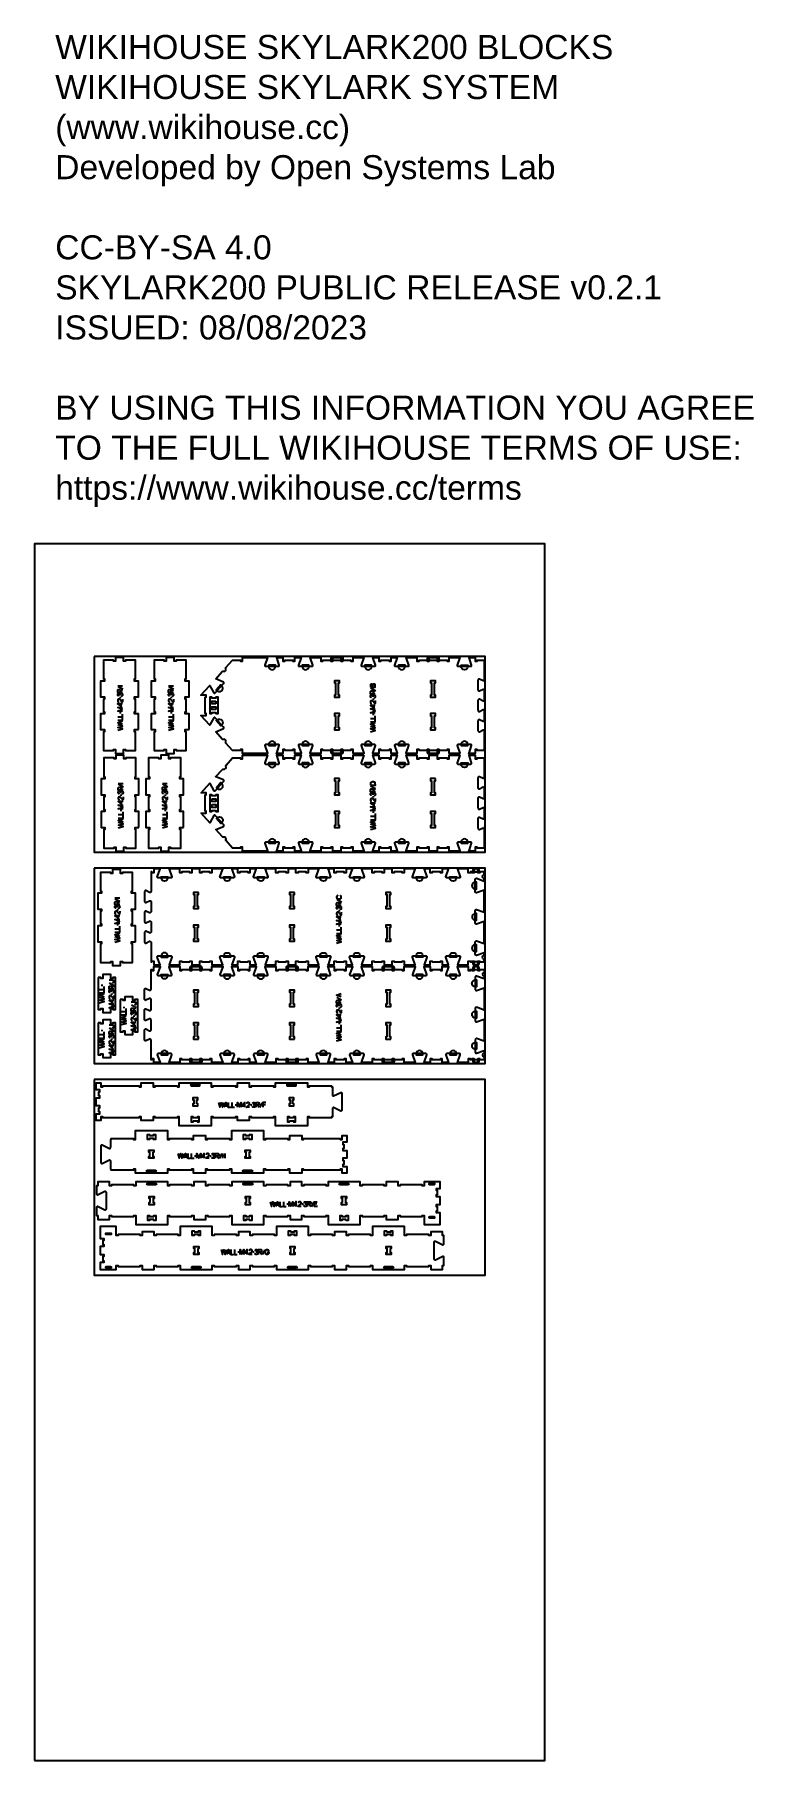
# Model space of a CAD drawing. Extents: x 0 to 4485, y 0 to 10771.
import ezdxf

# ---------------------------------------------------------------- set-up
doc = ezdxf.new("R2010")
doc.units = 0
for name, color, linetype in [('0_SHEET_SPRUCEPLY_2440X122', 1, 'CONTINUOUS'), ('1_ANYTOOL_1MMDEEP_LABELS_S', 2, 'CONTINUOUS'), ('3_ANYTOOL_CUTTHROUGH_INSID', 4, 'CONTINUOUS'), ('4_ANYTOOL_CUTTHROUGH_OUTSI', 5, 'CONTINUOUS'), ('5_ANYTOOL_HALF_MILL_9MM_IN', 3, 'CONTINUOUS'), ('DONOTCUT', 7, 'CONTINUOUS'), ('README', 1, 'CONTINUOUS')]:
    doc.layers.add(name, color=color, linetype=linetype)
doc.styles.add('ARIAL', font='arial.ttf')

msp = doc.modelspace()

# ---------------------------------------------------------------- texts
at = {"layer": 'README', "insert": (129, 10768, 0), "char_height": 150, "width": 8996.74, "attachment_point": 1, "style": 'ARIAL'}
msp.add_mtext('{\\fArial;WIKIHOUSE SKYLARK200 BLOCKS}\\P{\\fArial;WIKIHOUSE SKYLARK SYSTEM}\\P{\\fArial;(www.wikihouse.cc)}\\P{\\fArial;Developed by Open Systems Lab}\\P\\P{\\fArial;CC-BY-SA 4.0}\\P{\\fArial;SKYLARK200 PUBLIC RELEASE v0.2.1}\\P{\\fArial;ISSUED: 08/08/2023}\\P\\P{\\fArial;BY USING THIS INFORMATION YOU AGREE }\\P{\\fArial;TO THE FULL WIKIHOUSE TERMS OF USE:}\\P{\\fArial;https://www.wikihouse.cc/terms}', dxfattribs=at)

# ---------------------------------------------------------------- linework, layer by layer
at = {"layer": '0_SHEET_SPRUCEPLY_2440X122'}
for points in [[(372, 6889), (372, 5669), (2812, 5669), (2812, 6889)], [(372, 5569), (372, 4349), (2812, 4349), (2812, 5569)], [(372, 4249), (372, 3029), (2812, 3029), (2812, 4249)]]:
    msp.add_lwpolyline(points, close=True, dxfattribs=at)
at = {"layer": '1_ANYTOOL_1MMDEEP_LABELS_S', "color": 2}
for points in [[(519, 6707), (549, 6707)], [(519, 6704), (550, 6686)], [(549, 6665), (519, 6665), (519, 6676), (519, 6677), (519, 6677), (519, 6677), (519, 6677), (519, 6678), (519, 6678), (519, 6678), (519, 6678), (519, 6679), (519, 6679), (519, 6679), (519, 6679), (519, 6679), (519, 6680), (519, 6680), (519, 6680), (519, 6680), (519, 6680), (519, 6680), (519, 6681), (520, 6681), (520, 6681), (520, 6681), (520, 6681), (520, 6681), (520, 6682), (520, 6682), (520, 6682), (520, 6682), (520, 6682), (521, 6682), (521, 6682), (521, 6682), (521, 6682), (521, 6683), (521, 6683), (521, 6683), (522, 6683), (522, 6683), (522, 6683), (522, 6683), (522, 6683), (522, 6683), (523, 6683), (523, 6683), (523, 6684), (523, 6684), (523, 6684), (523, 6684), (524, 6684), (524, 6684), (524, 6684), (524, 6684), (525, 6684), (525, 6684), (525, 6684), (525, 6684), (525, 6684), (526, 6684), (526, 6684), (527, 6684), (527, 6684), (527, 6684), (527, 6684), (527, 6684), (527, 6684), (528, 6684), (528, 6684), (528, 6684), (528, 6684), (528, 6684), (528, 6684), (529, 6684), (529, 6684), (529, 6684), (529, 6684), (529, 6684), (529, 6683), (530, 6683), (530, 6683), (530, 6683), (530, 6683), (530, 6683), (530, 6683), (531, 6683), (531, 6683), (531, 6683), (531, 6683), (531, 6683), (531, 6682), (531, 6682), (532, 6682), (532, 6682), (532, 6682), (532, 6682), (532, 6682), (532, 6682), (532, 6682), (532, 6681), (533, 6681), (533, 6681), (533, 6681), (533, 6681), (533, 6681), (533, 6681), (533, 6680), (533, 6680), (533, 6680), (533, 6680), (533, 6680), (534, 6680), (534, 6680), (534, 6679), (534, 6679), (534, 6679), (534, 6679), (534, 6679), (534, 6679), (534, 6678), (534, 6678), (534, 6678), (534, 6678), (534, 6678), (534, 6676), (534, 6674), (534, 6665)], [(534, 6674), (549, 6684)], [(836, 6707), (866, 6707)], [(836, 6704), (867, 6686)], [(866, 6665), (836, 6665), (836, 6676), (836, 6677), (836, 6677), (836, 6677), (836, 6677), (836, 6678), (836, 6678), (836, 6678), (836, 6678), (836, 6679), (836, 6679), (836, 6679), (836, 6679), (836, 6679), (836, 6680), (836, 6680), (836, 6680), (836, 6680), (836, 6680), (836, 6680), (837, 6681), (837, 6681), (837, 6681), (837, 6681), (837, 6681), (837, 6681), (837, 6682), (837, 6682), (837, 6682), (837, 6682), (838, 6682), (838, 6682), (838, 6682), (838, 6682), (838, 6682), (838, 6683), (838, 6683), (839, 6683), (839, 6683), (839, 6683), (839, 6683), (839, 6683), (839, 6683), (840, 6683), (840, 6683), (840, 6683), (840, 6684), (840, 6684), (840, 6684), (841, 6684), (841, 6684), (841, 6684), (841, 6684), (841, 6684), (842, 6684), (842, 6684), (842, 6684), (842, 6684), (843, 6684), (843, 6684), (843, 6684), (844, 6684), (844, 6684), (844, 6684), (844, 6684), (844, 6684), (845, 6684), (845, 6684), (845, 6684), (845, 6684), (845, 6684), (845, 6684), (846, 6684), (846, 6684), (846, 6684), (846, 6684), (846, 6684), (846, 6684), (847, 6683), (847, 6683), (847, 6683), (847, 6683), (847, 6683), (847, 6683), (847, 6683), (848, 6683), (848, 6683), (848, 6683), (848, 6683), (848, 6683), (848, 6682), (849, 6682), (849, 6682), (849, 6682), (849, 6682), (849, 6682), (849, 6682), (849, 6682), (849, 6682), (850, 6681), (850, 6681), (850, 6681), (850, 6681), (850, 6681), (850, 6681), (850, 6681), (850, 6680), (850, 6680), (850, 6680), (851, 6680), (851, 6680), (851, 6680), (851, 6680), (851, 6679), (851, 6679), (851, 6679), (851, 6679), (851, 6679), (851, 6679), (851, 6678), (851, 6678), (851, 6678), (851, 6678), (851, 6678), (851, 6676), (851, 6674), (851, 6665)], [(851, 6674), (866, 6684)], [(2096, 6697), (2126, 6697), (2126, 6707), (2126, 6709), (2126, 6710), (2126, 6710), (2126, 6710), (2126, 6710), (2126, 6710), (2126, 6711), (2126, 6711), (2126, 6711), (2126, 6711), (2126, 6711), (2126, 6712), (2126, 6712), (2126, 6712), (2126, 6712), (2126, 6712), (2126, 6713), (2126, 6713), (2126, 6713), (2125, 6713), (2125, 6713), (2125, 6713), (2125, 6714), (2125, 6714), (2125, 6714), (2125, 6714), (2125, 6714), (2124, 6714), (2124, 6715), (2124, 6715), (2124, 6715), (2124, 6715), (2124, 6715), (2124, 6715), (2123, 6715), (2123, 6715), (2123, 6716), (2123, 6716), (2123, 6716), (2123, 6716), (2122, 6716), (2122, 6716), (2122, 6716), (2122, 6716), (2122, 6716), (2121, 6716), (2121, 6716), (2121, 6717), (2121, 6717), (2121, 6717), (2120, 6717), (2120, 6717), (2120, 6717), (2120, 6717), (2120, 6717), (2120, 6717), (2119, 6717), (2119, 6717), (2119, 6717), (2119, 6717), (2119, 6717), (2118, 6717), (2118, 6717), (2118, 6717), (2118, 6717), (2117, 6717), (2117, 6717), (2117, 6717), (2117, 6717), (2116, 6717), (2116, 6717), (2116, 6717), (2116, 6717), (2116, 6717), (2115, 6717), (2115, 6717), (2115, 6717), (2115, 6717), (2115, 6717), (2114, 6717), (2114, 6716), (2114, 6716), (2114, 6716), (2114, 6716), (2114, 6716), (2114, 6716), (2114, 6716), (2114, 6716), (2114, 6716), (2113, 6716), (2113, 6716), (2113, 6716), (2113, 6716), (2113, 6716), (2113, 6716), (2113, 6716), (2113, 6716), (2113, 6715), (2113, 6715), (2113, 6715), (2113, 6715), (2113, 6715), (2112, 6715), (2112, 6715), (2112, 6715), (2112, 6715), (2112, 6714), (2112, 6714), (2112, 6714), (2111, 6713), (2111, 6713), (2111, 6713), (2111, 6712), (2111, 6712), (2111, 6712), (2110, 6711), (2110, 6711), (2110, 6710), (2110, 6710), (2110, 6709), (2110, 6709), (2110, 6709), (2110, 6708), (2110, 6708)], [(2110, 6697), (2110, 6708), (2110, 6708), (2110, 6708), (2110, 6709), (2110, 6709), (2110, 6710), (2109, 6710), (2109, 6710), (2109, 6711), (2109, 6711), (2109, 6711), (2109, 6712), (2109, 6712), (2109, 6712), (2109, 6713), (2108, 6713), (2108, 6713), (2108, 6713), (2108, 6714), (2108, 6714), (2108, 6714), (2108, 6714), (2108, 6714), (2108, 6714), (2108, 6714), (2108, 6714), (2108, 6714), (2108, 6714), (2108, 6714), (2108, 6714), (2107, 6714), (2107, 6714), (2107, 6714), (2107, 6715), (2107, 6715), (2107, 6715), (2107, 6715), (2107, 6715), (2107, 6715), (2107, 6715), (2107, 6715), (2107, 6715), (2107, 6715), (2107, 6715), (2106, 6715), (2106, 6715), (2106, 6715), (2106, 6715), (2106, 6715), (2106, 6715), (2106, 6715), (2106, 6715), (2106, 6715), (2105, 6716), (2105, 6716), (2105, 6716), (2105, 6716), (2105, 6716), (2104, 6716), (2104, 6716), (2104, 6716), (2104, 6716), (2103, 6716), (2103, 6716), (2103, 6716), (2103, 6716), (2102, 6716), (2102, 6716), (2102, 6716), (2102, 6716), (2102, 6716), (2101, 6716), (2101, 6716), (2101, 6716), (2101, 6716), (2101, 6716), (2101, 6716), (2100, 6716), (2100, 6716), (2100, 6715), (2100, 6715), (2100, 6715), (2100, 6715), (2099, 6715), (2099, 6715), (2099, 6715), (2099, 6715), (2099, 6715), (2099, 6715), (2099, 6715), (2099, 6715), (2098, 6715), (2098, 6715), (2098, 6714), (2098, 6714), (2098, 6714), (2098, 6714), (2098, 6714), (2098, 6714), (2098, 6714), (2097, 6714), (2097, 6714), (2097, 6714), (2097, 6713), (2097, 6713), (2097, 6713), (2097, 6713), (2097, 6713), (2097, 6713), (2097, 6713), (2097, 6712), (2097, 6712), (2097, 6712), (2097, 6712), (2097, 6712), (2096, 6712), (2096, 6711), (2096, 6711), (2096, 6711), (2096, 6711), (2096, 6711), (2096, 6711), (2096, 6710), (2096, 6710), (2096, 6710), (2096, 6710), (2096, 6709), (2096, 6697)], [(2097, 6694), (2127, 6676)], [(549, 6594), (518, 6594), (540, 6578)], [(523, 6643), (523, 6643), (523, 6643), (523, 6643), (522, 6643), (522, 6643), (522, 6644), (522, 6644), (521, 6644), (521, 6644), (521, 6644), (521, 6644), (521, 6644), (521, 6644), (521, 6645), (521, 6645), (521, 6645), (520, 6645), (520, 6645), (520, 6645), (520, 6645), (520, 6645), (520, 6645), (520, 6646), (520, 6646), (520, 6646), (520, 6646), (520, 6646), (520, 6646), (519, 6646), (519, 6647), (519, 6647), (519, 6647), (519, 6647), (519, 6647), (519, 6647), (519, 6647), (519, 6648), (519, 6648), (519, 6648), (519, 6648), (519, 6648), (519, 6649), (519, 6649), (519, 6649), (519, 6650), (519, 6650), (519, 6650), (519, 6651), (519, 6651), (519, 6651), (519, 6651), (519, 6652), (519, 6652), (519, 6652), (519, 6652), (519, 6652), (519, 6653), (519, 6653), (519, 6653), (519, 6653), (519, 6653), (519, 6653), (519, 6654), (519, 6654), (519, 6654), (519, 6654), (519, 6654), (519, 6655), (519, 6655), (519, 6655), (520, 6655), (520, 6655), (520, 6655), (520, 6655), (520, 6656), (520, 6656), (520, 6656), (520, 6656), (520, 6656), (520, 6656), (521, 6656), (521, 6657), (521, 6657), (521, 6657), (521, 6657), (521, 6657), (521, 6657), (521, 6657), (522, 6657), (522, 6657), (522, 6657), (522, 6658), (522, 6658), (522, 6658), (523, 6658), (523, 6658), (523, 6658), (523, 6658), (523, 6658), (523, 6658), (524, 6658), (524, 6658), (524, 6658), (524, 6658), (524, 6658), (525, 6658), (525, 6658), (525, 6658), (525, 6658), (525, 6658), (526, 6658), (526, 6658), (526, 6658), (527, 6658), (527, 6658), (527, 6658), (528, 6658), (528, 6658), (528, 6658), (528, 6658), (528, 6658), (528, 6658), (528, 6658), (528, 6658), (529, 6658), (529, 6658), (529, 6658), (529, 6658), (529, 6658), (529, 6658), (529, 6658), (529, 6658), (530, 6658), (530, 6657), (530, 6657), (530, 6657), (530, 6657), (530, 6657), (530, 6657), (530, 6657), (531, 6657), (531, 6657), (531, 6656), (531, 6656), (531, 6656), (531, 6656), (531, 6656), (531, 6656), (531, 6656), (531, 6656), (531, 6656), (531, 6656), (531, 6656), (531, 6656), (532, 6655), (532, 6655), (532, 6655), (532, 6655), (532, 6655), (532, 6655), (532, 6655), (532, 6655), (532, 6655), (532, 6655), (532, 6654), (532, 6654), (532, 6654), (532, 6654), (532, 6653), (532, 6653), (532, 6653), (532, 6653), (533, 6653), (533, 6652), (533, 6652), (533, 6652), (533, 6652), (533, 6651), (533, 6651), (533, 6651), (533, 6651), (533, 6647)], [(548, 6624), (548, 6606), (548, 6606), (548, 6606), (548, 6606), (547, 6606), (547, 6606), (547, 6606), (547, 6606), (546, 6606), (546, 6606), (546, 6607), (546, 6607), (546, 6607), (545, 6607), (545, 6607), (545, 6607), (545, 6607), (545, 6607), (544, 6608), (544, 6608), (544, 6608), (544, 6608), (544, 6608), (544, 6608), (543, 6608), (543, 6609), (543, 6609), (543, 6609), (543, 6609), (543, 6609), (542, 6610), (541, 6611), (540, 6613), (539, 6614), (538, 6616), (537, 6616), (536, 6617), (536, 6618), (535, 6619), (535, 6619), (534, 6620), (534, 6620), (533, 6621), (533, 6621), (533, 6621), (532, 6621), (532, 6622), (532, 6622), (532, 6622), (532, 6622), (532, 6622), (531, 6622), (531, 6622), (531, 6622), (531, 6623), (531, 6623), (530, 6623), (530, 6623), (530, 6623), (530, 6623), (530, 6623), (530, 6623), (529, 6623), (529, 6623), (529, 6623), (529, 6623), (529, 6623), (528, 6623), (528, 6623), (528, 6623), (528, 6623), (527, 6623), (527, 6623), (527, 6623), (527, 6623), (526, 6623), (526, 6623), (526, 6623), (526, 6623), (526, 6623), (525, 6623), (525, 6623), (525, 6623), (525, 6623), (524, 6623), (524, 6623), (524, 6623), (524, 6623), (524, 6623), (523, 6623), (523, 6623), (523, 6623), (523, 6623), (523, 6623), (522, 6622), (522, 6622), (522, 6622), (522, 6622), (522, 6622), (522, 6622), (521, 6622), (521, 6622), (521, 6621), (521, 6621), (521, 6621), (521, 6621), (521, 6621), (520, 6621), (520, 6621), (520, 6620), (520, 6620), (520, 6620), (520, 6620), (520, 6620), (520, 6620), (520, 6619), (520, 6619), (519, 6619), (519, 6619), (519, 6619), (519, 6618), (519, 6618), (519, 6618), (519, 6618), (519, 6618), (519, 6617), (519, 6617), (519, 6617), (519, 6617), (519, 6617), (519, 6616), (519, 6616), (519, 6616), (519, 6616), (519, 6615), (519, 6615), (519, 6615), (519, 6615), (519, 6614), (519, 6614), (519, 6613), (519, 6613), (519, 6613), (519, 6612), (519, 6612), (519, 6612), (519, 6611), (519, 6611), (519, 6611), (519, 6611), (519, 6611), (519, 6611), (519, 6611), (519, 6610), (519, 6610), (519, 6610), (520, 6610), (520, 6610), (520, 6610), (520, 6610), (520, 6609), (520, 6609), (520, 6609), (520, 6609), (520, 6609), (520, 6609), (520, 6609), (520, 6609), (521, 6608), (521, 6608), (521, 6608), (521, 6608), (521, 6608), (521, 6608), (521, 6608), (521, 6608), (521, 6608), (522, 6607), (522, 6607), (522, 6607), (522, 6607), (522, 6607), (523, 6607), (523, 6606), (523, 6606), (524, 6606)], [(549, 6548), (519, 6548), (547, 6560), (519, 6572), (549, 6572)], [(533, 6650), (533, 6650), (533, 6651), (533, 6651), (533, 6651), (533, 6652), (533, 6652), (533, 6653), (533, 6653), (533, 6653), (534, 6654), (534, 6654), (534, 6655), (534, 6655), (534, 6655), (534, 6656), (534, 6656), (535, 6656), (535, 6657), (535, 6657), (535, 6657), (535, 6657), (535, 6657), (535, 6657), (535, 6657), (535, 6657), (535, 6657), (535, 6657), (535, 6657), (535, 6657), (535, 6657), (535, 6658), (536, 6658), (536, 6658), (536, 6658), (536, 6658), (536, 6658), (536, 6658), (536, 6658), (536, 6658), (536, 6658), (536, 6658), (536, 6658), (536, 6658), (536, 6658), (537, 6658), (537, 6658), (537, 6658), (537, 6658), (537, 6659), (537, 6659), (537, 6659), (537, 6659), (537, 6659), (538, 6659), (538, 6659), (538, 6659), (538, 6659), (538, 6659), (539, 6659), (539, 6659), (539, 6659), (539, 6659), (540, 6659), (540, 6659), (540, 6659), (540, 6659), (541, 6659), (541, 6659), (541, 6659), (541, 6659), (542, 6659), (542, 6659), (542, 6659), (542, 6659), (543, 6659), (543, 6659), (543, 6659), (543, 6659), (544, 6659), (544, 6659), (544, 6659), (544, 6658), (544, 6658), (545, 6658), (545, 6658), (545, 6658), (545, 6658), (545, 6658), (545, 6658), (546, 6658), (546, 6657), (546, 6657), (546, 6657), (546, 6657), (546, 6657), (546, 6657), (546, 6657), (546, 6657), (546, 6657), (546, 6657), (547, 6657), (547, 6656), (547, 6656), (547, 6656), (547, 6656), (547, 6656), (547, 6656), (547, 6655), (547, 6655), (548, 6655), (548, 6655), (548, 6655), (548, 6655), (548, 6654), (548, 6654), (548, 6654), (548, 6654), (548, 6653), (548, 6653), (548, 6653), (548, 6653), (548, 6653), (548, 6652), (548, 6652), (548, 6652), (548, 6651), (548, 6651), (549, 6650), (549, 6650), (549, 6649), (548, 6649), (548, 6649), (548, 6648), (548, 6648), (548, 6648), (548, 6648), (548, 6648), (548, 6647), (548, 6647), (548, 6647), (548, 6647), (548, 6647), (548, 6647), (548, 6646), (548, 6646), (548, 6646), (548, 6646), (548, 6646), (548, 6646), (548, 6645), (548, 6645), (547, 6645), (547, 6645), (547, 6645), (547, 6645), (547, 6645), (547, 6645), (547, 6644), (547, 6644), (547, 6644), (547, 6644), (547, 6644), (546, 6644), (546, 6644), (546, 6644), (546, 6643), (546, 6643), (546, 6643), (546, 6643), (546, 6643), (545, 6643), (545, 6643), (545, 6643), (545, 6643), (545, 6643), (545, 6642), (545, 6642), (544, 6642), (544, 6642), (544, 6642), (544, 6642), (543, 6642), (543, 6641)], [(535, 6638), (535, 6629)], [(540, 6578), (540, 6599)], [(841, 6643), (840, 6643), (840, 6643), (840, 6643), (839, 6643), (839, 6643), (839, 6644), (839, 6644), (839, 6644), (838, 6644), (838, 6644), (838, 6644), (838, 6644), (838, 6644), (838, 6645), (838, 6645), (838, 6645), (838, 6645), (837, 6645), (837, 6645), (837, 6645), (837, 6645), (837, 6645), (837, 6646), (837, 6646), (837, 6646), (837, 6646), (837, 6646), (837, 6646), (837, 6646), (837, 6647), (836, 6647), (836, 6647), (836, 6647), (836, 6647), (836, 6647), (836, 6647), (836, 6648), (836, 6648), (836, 6648), (836, 6648), (836, 6648), (836, 6649), (836, 6649), (836, 6649), (836, 6650), (836, 6650), (836, 6650), (836, 6651), (836, 6651), (836, 6651), (836, 6651), (836, 6652), (836, 6652), (836, 6652), (836, 6652), (836, 6652), (836, 6653), (836, 6653), (836, 6653), (836, 6653), (836, 6653), (836, 6653), (836, 6654), (836, 6654), (836, 6654), (836, 6654), (836, 6654), (836, 6655), (836, 6655), (837, 6655), (837, 6655), (837, 6655), (837, 6655), (837, 6655), (837, 6656), (837, 6656), (837, 6656), (837, 6656), (837, 6656), (838, 6656), (838, 6656), (838, 6657), (838, 6657), (838, 6657), (838, 6657), (838, 6657), (838, 6657), (839, 6657), (839, 6657), (839, 6657), (839, 6657), (839, 6658), (839, 6658), (839, 6658), (840, 6658), (840, 6658), (840, 6658), (840, 6658), (840, 6658), (841, 6658), (841, 6658), (841, 6658), (841, 6658), (841, 6658), (841, 6658), (842, 6658), (842, 6658), (842, 6658), (842, 6658), (842, 6658), (843, 6658), (843, 6658), (844, 6658), (844, 6658), (844, 6658), (845, 6658), (845, 6658), (845, 6658), (845, 6658), (845, 6658), (845, 6658), (845, 6658), (845, 6658), (846, 6658), (846, 6658), (846, 6658), (846, 6658), (846, 6658), (846, 6658), (846, 6658), (846, 6658), (847, 6658), (847, 6658), (847, 6657), (847, 6657), (847, 6657), (847, 6657), (847, 6657), (847, 6657), (847, 6657), (848, 6657), (848, 6657), (848, 6656), (848, 6656), (848, 6656), (848, 6656), (848, 6656), (848, 6656), (848, 6656), (848, 6656), (848, 6656), (849, 6656), (849, 6656), (849, 6656), (849, 6655), (849, 6655), (849, 6655), (849, 6655), (849, 6655), (849, 6655), (849, 6655), (849, 6655), (849, 6655), (849, 6655), (849, 6654), (849, 6654), (849, 6654), (849, 6654), (849, 6653), (850, 6653), (850, 6653), (850, 6653), (850, 6653), (850, 6652), (850, 6652), (850, 6652), (850, 6652), (850, 6651), (850, 6651), (850, 6651), (850, 6651), (850, 6647)], [(866, 6624), (866, 6606), (865, 6606), (865, 6606), (865, 6606), (864, 6606), (864, 6606), (864, 6606), (864, 6606), (864, 6606), (863, 6606), (863, 6607), (863, 6607), (863, 6607), (863, 6607), (862, 6607), (862, 6607), (862, 6607), (862, 6607), (862, 6608), (861, 6608), (861, 6608), (861, 6608), (861, 6608), (861, 6608), (861, 6608), (860, 6609), (860, 6609), (860, 6609), (860, 6609), (860, 6609), (859, 6610), (858, 6611), (857, 6613), (856, 6614), (855, 6616), (854, 6616), (854, 6617), (853, 6618), (852, 6619), (852, 6619), (851, 6620), (851, 6620), (850, 6621), (850, 6621), (850, 6621), (850, 6621), (849, 6622), (849, 6622), (849, 6622), (849, 6622), (849, 6622), (849, 6622), (848, 6622), (848, 6622), (848, 6623), (848, 6623), (848, 6623), (847, 6623), (847, 6623), (847, 6623), (847, 6623), (847, 6623), (846, 6623), (846, 6623), (846, 6623), (846, 6623), (846, 6623), (845, 6623), (845, 6623), (845, 6623), (845, 6623), (845, 6623), (844, 6623), (844, 6623), (844, 6623), (844, 6623), (843, 6623), (843, 6623), (843, 6623), (843, 6623), (842, 6623), (842, 6623), (842, 6623), (842, 6623), (842, 6623), (841, 6623), (841, 6623), (841, 6623), (841, 6623), (841, 6623), (840, 6623), (840, 6623), (840, 6623), (840, 6623), (840, 6622), (839, 6622), (839, 6622), (839, 6622), (839, 6622), (839, 6622), (839, 6622), (838, 6622), (838, 6621), (838, 6621), (838, 6621), (838, 6621), (838, 6621), (838, 6621), (837, 6621), (837, 6620), (837, 6620), (837, 6620), (837, 6620), (837, 6620), (837, 6620), (837, 6619), (837, 6619), (837, 6619), (836, 6619), (836, 6619), (836, 6618), (836, 6618), (836, 6618), (836, 6618), (836, 6618), (836, 6617), (836, 6617), (836, 6617), (836, 6617), (836, 6617), (836, 6616), (836, 6616), (836, 6616), (836, 6616), (836, 6615), (836, 6615), (836, 6615), (836, 6615), (836, 6614), (836, 6614), (836, 6613), (836, 6613), (836, 6613), (836, 6612), (836, 6612), (836, 6612), (836, 6611), (836, 6611), (836, 6611), (836, 6611), (836, 6611), (836, 6611), (836, 6611), (836, 6610), (836, 6610), (837, 6610), (837, 6610), (837, 6610), (837, 6610), (837, 6610), (837, 6609), (837, 6609), (837, 6609), (837, 6609), (837, 6609), (837, 6609), (837, 6609), (838, 6609), (838, 6608), (838, 6608), (838, 6608), (838, 6608), (838, 6608), (838, 6608), (838, 6608), (838, 6608), (839, 6608), (839, 6607), (839, 6607), (839, 6607), (839, 6607), (840, 6607), (840, 6607), (840, 6606), (840, 6606), (841, 6606)], [(866, 6594), (836, 6594), (857, 6578)], [(866, 6548), (836, 6548), (864, 6560), (836, 6572), (866, 6572)], [(850, 6650), (850, 6650), (850, 6651), (850, 6651), (850, 6651), (850, 6652), (850, 6652), (850, 6653), (850, 6653), (851, 6653), (851, 6654), (851, 6654), (851, 6655), (851, 6655), (851, 6655), (851, 6656), (852, 6656), (852, 6656), (852, 6657), (852, 6657), (852, 6657), (852, 6657), (852, 6657), (852, 6657), (852, 6657), (852, 6657), (852, 6657), (852, 6657), (852, 6657), (852, 6657), (853, 6657), (853, 6658), (853, 6658), (853, 6658), (853, 6658), (853, 6658), (853, 6658), (853, 6658), (853, 6658), (853, 6658), (853, 6658), (853, 6658), (853, 6658), (854, 6658), (854, 6658), (854, 6658), (854, 6658), (854, 6658), (854, 6658), (854, 6659), (854, 6659), (854, 6659), (854, 6659), (855, 6659), (855, 6659), (855, 6659), (855, 6659), (855, 6659), (856, 6659), (856, 6659), (856, 6659), (856, 6659), (856, 6659), (857, 6659), (857, 6659), (857, 6659), (857, 6659), (858, 6659), (858, 6659), (858, 6659), (859, 6659), (859, 6659), (859, 6659), (859, 6659), (860, 6659), (860, 6659), (860, 6659), (860, 6659), (860, 6659), (861, 6659), (861, 6659), (861, 6659), (861, 6658), (861, 6658), (862, 6658), (862, 6658), (862, 6658), (862, 6658), (862, 6658), (863, 6658), (863, 6658), (863, 6657), (863, 6657), (863, 6657), (863, 6657), (863, 6657), (863, 6657), (863, 6657), (863, 6657), (863, 6657), (864, 6657), (864, 6657), (864, 6656), (864, 6656), (864, 6656), (864, 6656), (864, 6656), (864, 6656), (864, 6655), (865, 6655), (865, 6655), (865, 6655), (865, 6655), (865, 6655), (865, 6654), (865, 6654), (865, 6654), (865, 6654), (865, 6653), (865, 6653), (865, 6653), (865, 6653), (865, 6653), (865, 6652), (865, 6652), (866, 6652), (866, 6651), (866, 6651), (866, 6650), (866, 6650), (866, 6649), (866, 6649), (866, 6649), (866, 6648), (866, 6648), (865, 6648), (865, 6648), (865, 6648), (865, 6647), (865, 6647), (865, 6647), (865, 6647), (865, 6647), (865, 6647), (865, 6646), (865, 6646), (865, 6646), (865, 6646), (865, 6646), (865, 6646), (865, 6645), (865, 6645), (865, 6645), (864, 6645), (864, 6645), (864, 6645), (864, 6645), (864, 6645), (864, 6644), (864, 6644), (864, 6644), (864, 6644), (864, 6644), (864, 6644), (863, 6644), (863, 6644), (863, 6643), (863, 6643), (863, 6643), (863, 6643), (863, 6643), (863, 6643), (862, 6643), (862, 6643), (862, 6643), (862, 6643), (862, 6642), (862, 6642), (862, 6642), (861, 6642), (861, 6642), (861, 6642), (860, 6642), (860, 6641)], [(852, 6638), (852, 6629)], [(857, 6578), (857, 6599)], [(2126, 6655), (2096, 6655), (2096, 6666), (2096, 6667), (2096, 6667), (2096, 6667), (2096, 6667), (2096, 6668), (2096, 6668), (2096, 6668), (2096, 6668), (2096, 6669), (2096, 6669), (2097, 6669), (2097, 6669), (2097, 6669), (2097, 6670), (2097, 6670), (2097, 6670), (2097, 6670), (2097, 6670), (2097, 6670), (2097, 6671), (2097, 6671), (2097, 6671), (2097, 6671), (2098, 6671), (2098, 6671), (2098, 6672), (2098, 6672), (2098, 6672), (2098, 6672), (2098, 6672), (2098, 6672), (2098, 6672), (2099, 6672), (2099, 6673), (2099, 6673), (2099, 6673), (2099, 6673), (2099, 6673), (2099, 6673), (2100, 6673), (2100, 6673), (2100, 6673), (2100, 6673), (2100, 6673), (2100, 6673), (2101, 6674), (2101, 6674), (2101, 6674), (2101, 6674), (2101, 6674), (2102, 6674), (2102, 6674), (2102, 6674), (2102, 6674), (2102, 6674), (2103, 6674), (2103, 6674), (2103, 6674), (2104, 6674), (2104, 6674), (2104, 6674), (2104, 6674), (2105, 6674), (2105, 6674), (2105, 6674), (2105, 6674), (2105, 6674), (2105, 6674), (2106, 6674), (2106, 6674), (2106, 6674), (2106, 6674), (2106, 6674), (2106, 6674), (2107, 6674), (2107, 6674), (2107, 6674), (2107, 6673), (2107, 6673), (2107, 6673), (2108, 6673), (2108, 6673), (2108, 6673), (2108, 6673), (2108, 6673), (2108, 6673), (2109, 6673), (2109, 6673), (2109, 6673), (2109, 6672), (2109, 6672), (2109, 6672), (2109, 6672), (2110, 6672), (2110, 6672), (2110, 6672), (2110, 6672), (2110, 6672), (2110, 6671), (2110, 6671), (2110, 6671), (2111, 6671), (2111, 6671), (2111, 6671), (2111, 6671), (2111, 6670), (2111, 6670), (2111, 6670), (2111, 6670), (2111, 6670), (2111, 6670), (2111, 6670), (2111, 6669), (2111, 6669), (2111, 6669), (2112, 6669), (2112, 6669), (2112, 6669), (2112, 6668), (2112, 6668), (2112, 6668), (2112, 6668), (2112, 6668), (2112, 6666), (2112, 6664), (2112, 6655)], [(2101, 6633), (2101, 6633), (2101, 6633), (2100, 6633), (2100, 6633), (2100, 6633), (2099, 6634), (2099, 6634), (2099, 6634), (2099, 6634), (2099, 6634), (2099, 6634), (2099, 6634), (2099, 6634), (2098, 6635), (2098, 6635), (2098, 6635), (2098, 6635), (2098, 6635), (2098, 6635), (2098, 6635), (2098, 6635), (2098, 6636), (2098, 6636), (2098, 6636), (2097, 6636), (2097, 6636), (2097, 6636), (2097, 6636), (2097, 6636), (2097, 6637), (2097, 6637), (2097, 6637), (2097, 6637), (2097, 6637), (2097, 6637), (2097, 6637), (2097, 6638), (2097, 6638), (2097, 6638), (2097, 6638), (2096, 6638), (2096, 6639), (2096, 6639), (2096, 6639), (2096, 6640), (2096, 6640), (2096, 6640), (2096, 6641), (2096, 6641), (2096, 6641), (2096, 6641), (2096, 6642), (2096, 6642), (2096, 6642), (2096, 6642), (2096, 6642), (2096, 6643), (2096, 6643), (2096, 6643), (2096, 6643), (2097, 6643), (2097, 6644), (2097, 6644), (2097, 6644), (2097, 6644), (2097, 6644), (2097, 6644), (2097, 6645), (2097, 6645), (2097, 6645), (2097, 6645), (2097, 6645), (2097, 6645), (2097, 6645), (2098, 6646), (2098, 6646), (2098, 6646), (2098, 6646), (2098, 6646), (2098, 6646), (2098, 6646), (2098, 6647), (2098, 6647), (2099, 6647), (2099, 6647), (2099, 6647), (2099, 6647), (2099, 6647), (2099, 6647), (2099, 6647), (2100, 6647), (2100, 6648), (2100, 6648), (2100, 6648), (2100, 6648), (2100, 6648), (2101, 6648), (2101, 6648), (2101, 6648), (2101, 6648), (2101, 6648), (2101, 6648), (2102, 6648), (2102, 6648), (2102, 6648), (2102, 6648), (2102, 6648), (2103, 6648), (2103, 6648), (2103, 6648), (2103, 6648), (2104, 6648), (2104, 6648), (2104, 6648), (2105, 6648), (2105, 6648), (2105, 6648), (2105, 6648), (2106, 6648), (2106, 6648), (2106, 6648), (2106, 6648), (2106, 6648), (2106, 6648), (2106, 6648), (2106, 6648), (2107, 6648), (2107, 6648), (2107, 6648), (2107, 6648), (2107, 6648), (2107, 6648), (2107, 6648), (2107, 6647), (2107, 6647), (2108, 6647), (2108, 6647), (2108, 6647), (2108, 6647), (2108, 6647), (2108, 6647), (2108, 6647), (2108, 6647), (2109, 6646), (2109, 6646), (2109, 6646), (2109, 6646), (2109, 6646), (2109, 6646), (2109, 6646), (2109, 6646), (2109, 6646), (2109, 6646), (2109, 6646), (2109, 6645), (2109, 6645), (2109, 6645), (2109, 6645), (2109, 6645), (2110, 6645), (2110, 6645), (2110, 6645), (2110, 6645), (2110, 6645), (2110, 6644), (2110, 6644), (2110, 6644), (2110, 6644), (2110, 6643), (2110, 6643), (2110, 6643), (2110, 6643), (2110, 6643), (2110, 6642), (2110, 6642), (2110, 6642), (2110, 6642), (2110, 6641), (2110, 6641), (2110, 6641), (2110, 6641), (2110, 6637)], [(2126, 6614), (2126, 6596), (2126, 6596), (2125, 6596), (2125, 6596), (2125, 6596), (2125, 6596), (2125, 6596), (2124, 6596), (2124, 6596), (2124, 6596), (2124, 6597), (2124, 6597), (2123, 6597), (2123, 6597), (2123, 6597), (2123, 6597), (2123, 6597), (2122, 6597), (2122, 6598), (2122, 6598), (2122, 6598), (2122, 6598), (2121, 6598), (2121, 6598), (2121, 6598), (2121, 6599), (2121, 6599), (2121, 6599), (2120, 6599), (2120, 6599), (2120, 6600), (2119, 6601), (2118, 6603), (2116, 6604), (2115, 6606), (2115, 6606), (2114, 6607), (2114, 6608), (2113, 6609), (2112, 6609), (2112, 6610), (2111, 6610), (2111, 6611), (2110, 6611), (2110, 6611), (2110, 6612), (2110, 6612), (2110, 6612), (2110, 6612), (2109, 6612), (2109, 6612), (2109, 6612), (2109, 6612), (2109, 6612), (2109, 6613), (2108, 6613), (2108, 6613), (2108, 6613), (2108, 6613), (2108, 6613), (2107, 6613), (2107, 6613), (2107, 6613), (2107, 6613), (2107, 6613), (2106, 6613), (2106, 6613), (2106, 6613), (2106, 6613), (2106, 6613), (2105, 6613), (2105, 6613), (2105, 6613), (2105, 6613), (2104, 6613), (2104, 6613), (2104, 6613), (2104, 6613), (2103, 6613), (2103, 6613), (2103, 6613), (2103, 6613), (2103, 6613), (2102, 6613), (2102, 6613), (2102, 6613), (2102, 6613), (2102, 6613), (2101, 6613), (2101, 6613), (2101, 6613), (2101, 6613), (2101, 6613), (2100, 6613), (2100, 6612), (2100, 6612), (2100, 6612), (2100, 6612), (2100, 6612), (2099, 6612), (2099, 6612), (2099, 6612), (2099, 6612), (2099, 6611), (2099, 6611), (2098, 6611), (2098, 6611), (2098, 6611), (2098, 6611), (2098, 6610), (2098, 6610), (2098, 6610), (2098, 6610), (2098, 6610), (2097, 6610), (2097, 6609), (2097, 6609), (2097, 6609), (2097, 6609), (2097, 6609), (2097, 6608), (2097, 6608), (2097, 6608), (2097, 6608), (2097, 6608), (2097, 6607), (2097, 6607), (2096, 6607), (2096, 6607), (2096, 6607), (2096, 6606), (2096, 6606), (2096, 6606), (2096, 6606), (2096, 6605), (2096, 6605), (2096, 6605), (2096, 6605), (2096, 6604), (2096, 6604), (2096, 6603), (2096, 6603), (2096, 6603), (2096, 6602), (2096, 6602), (2097, 6602), (2097, 6601), (2097, 6601), (2097, 6601), (2097, 6601), (2097, 6601), (2097, 6601), (2097, 6601), (2097, 6600), (2097, 6600), (2097, 6600), (2097, 6600), (2097, 6600), (2097, 6600), (2097, 6600), (2098, 6599), (2098, 6599), (2098, 6599), (2098, 6599), (2098, 6599), (2098, 6599), (2098, 6599), (2098, 6599), (2098, 6598), (2098, 6598), (2098, 6598), (2099, 6598), (2099, 6598), (2099, 6598), (2099, 6598), (2099, 6598), (2099, 6598), (2099, 6597), (2099, 6597), (2100, 6597), (2100, 6597), (2100, 6597), (2100, 6597), (2101, 6596), (2101, 6596), (2101, 6596)], [(2126, 6584), (2096, 6584), (2118, 6568)], [(2110, 6640), (2110, 6640), (2111, 6641), (2111, 6641), (2111, 6641), (2111, 6642), (2111, 6642), (2111, 6643), (2111, 6643), (2111, 6643), (2111, 6644), (2111, 6644), (2112, 6645), (2112, 6645), (2112, 6645), (2112, 6646), (2112, 6646), (2112, 6646), (2112, 6647), (2112, 6647), (2113, 6647), (2113, 6647), (2113, 6647), (2113, 6647), (2113, 6647), (2113, 6647), (2113, 6647), (2113, 6647), (2113, 6647), (2113, 6647), (2113, 6647), (2113, 6648), (2113, 6648), (2113, 6648), (2113, 6648), (2113, 6648), (2114, 6648), (2114, 6648), (2114, 6648), (2114, 6648), (2114, 6648), (2114, 6648), (2114, 6648), (2114, 6648), (2114, 6648), (2114, 6648), (2114, 6648), (2114, 6648), (2115, 6648), (2115, 6649), (2115, 6649), (2115, 6649), (2115, 6649), (2115, 6649), (2115, 6649), (2116, 6649), (2116, 6649), (2116, 6649), (2116, 6649), (2116, 6649), (2117, 6649), (2117, 6649), (2117, 6649), (2117, 6649), (2118, 6649), (2118, 6649), (2118, 6649), (2118, 6649), (2119, 6649), (2119, 6649), (2119, 6649), (2119, 6649), (2120, 6649), (2120, 6649), (2120, 6649), (2120, 6649), (2121, 6649), (2121, 6649), (2121, 6649), (2121, 6649), (2121, 6649), (2122, 6649), (2122, 6648), (2122, 6648), (2122, 6648), (2122, 6648), (2123, 6648), (2123, 6648), (2123, 6648), (2123, 6648), (2123, 6648), (2123, 6647), (2124, 6647), (2124, 6647), (2124, 6647), (2124, 6647), (2124, 6647), (2124, 6647), (2124, 6647), (2124, 6647), (2124, 6647), (2124, 6647), (2124, 6646), (2124, 6646), (2125, 6646), (2125, 6646), (2125, 6646), (2125, 6646), (2125, 6645), (2125, 6645), (2125, 6645), (2125, 6645), (2125, 6645), (2125, 6645), (2126, 6644), (2126, 6644), (2126, 6644), (2126, 6644), (2126, 6644), (2126, 6643), (2126, 6643), (2126, 6643), (2126, 6643), (2126, 6642), (2126, 6642), (2126, 6642), (2126, 6641), (2126, 6641), (2126, 6640), (2126, 6640), (2126, 6639), (2126, 6639), (2126, 6639), (2126, 6638), (2126, 6638), (2126, 6638), (2126, 6638), (2126, 6638), (2126, 6637), (2126, 6637), (2126, 6637), (2126, 6637), (2126, 6637), (2126, 6637), (2126, 6636), (2126, 6636), (2126, 6636), (2125, 6636), (2125, 6636), (2125, 6636), (2125, 6636), (2125, 6635), (2125, 6635), (2125, 6635), (2125, 6635), (2125, 6635), (2125, 6635), (2125, 6635), (2125, 6634), (2125, 6634), (2124, 6634), (2124, 6634), (2124, 6634), (2124, 6634), (2124, 6634), (2124, 6634), (2124, 6633), (2124, 6633), (2124, 6633), (2123, 6633), (2123, 6633), (2123, 6633), (2123, 6633), (2123, 6633), (2123, 6633), (2123, 6633), (2122, 6632), (2122, 6632), (2122, 6632), (2122, 6632), (2122, 6632), (2121, 6632), (2121, 6632), (2121, 6631)], [(2112, 6664), (2126, 6674)], [(2112, 6628), (2112, 6619)], [(2118, 6568), (2118, 6589)], [(519, 6513), (549, 6513), (549, 6530)], [(519, 6491), (549, 6491), (549, 6509)], [(549, 6465), (519, 6476), (549, 6487)], [(519, 6430), (549, 6438), (519, 6447), (549, 6455), (519, 6463)], [(535, 6543), (535, 6534)], [(539, 6469), (539, 6484)], [(836, 6513), (866, 6513), (866, 6530)], [(836, 6491), (866, 6491), (866, 6509)], [(866, 6465), (836, 6476), (866, 6487)], [(836, 6430), (866, 6438), (837, 6447), (866, 6455), (836, 6463)], [(852, 6543), (852, 6534)], [(856, 6469), (856, 6484)], [(2126, 6538), (2096, 6538), (2125, 6550), (2096, 6562), (2126, 6562)], [(2096, 6503), (2126, 6503), (2126, 6520)], [(2096, 6481), (2126, 6481), (2126, 6499)], [(2126, 6455), (2096, 6466), (2126, 6477)], [(2112, 6533), (2112, 6524)], [(2117, 6459), (2117, 6474)], [(2096, 6420), (2126, 6428), (2097, 6437), (2126, 6445), (2096, 6453)], [(522, 6097), (552, 6097)], [(522, 6094), (553, 6076)], [(552, 6055), (522, 6055), (522, 6066), (522, 6067), (522, 6067), (522, 6067), (522, 6067), (522, 6068), (522, 6068), (522, 6068), (522, 6068), (522, 6069), (522, 6069), (522, 6069), (522, 6069), (522, 6069), (522, 6070), (523, 6070), (523, 6070), (523, 6070), (523, 6070), (523, 6070), (523, 6071), (523, 6071), (523, 6071), (523, 6071), (523, 6071), (523, 6071), (523, 6072), (524, 6072), (524, 6072), (524, 6072), (524, 6072), (524, 6072), (524, 6072), (524, 6072), (524, 6072), (525, 6073), (525, 6073), (525, 6073), (525, 6073), (525, 6073), (525, 6073), (526, 6073), (526, 6073), (526, 6073), (526, 6073), (526, 6073), (526, 6074), (527, 6074), (527, 6074), (527, 6074), (527, 6074), (527, 6074), (528, 6074), (528, 6074), (528, 6074), (528, 6074), (528, 6074), (529, 6074), (529, 6074), (529, 6074), (530, 6074), (530, 6074), (530, 6074), (530, 6074), (531, 6074), (531, 6074), (531, 6074), (531, 6074), (531, 6074), (531, 6074), (532, 6074), (532, 6074), (532, 6074), (532, 6074), (532, 6074), (532, 6074), (533, 6074), (533, 6074), (533, 6073), (533, 6073), (533, 6073), (533, 6073), (534, 6073), (534, 6073), (534, 6073), (534, 6073), (534, 6073), (534, 6073), (534, 6073), (535, 6073), (535, 6072), (535, 6072), (535, 6072), (535, 6072), (535, 6072), (535, 6072), (536, 6072), (536, 6072), (536, 6072), (536, 6071), (536, 6071), (536, 6071), (536, 6071), (536, 6071), (536, 6071), (537, 6071), (537, 6070), (537, 6070), (537, 6070), (537, 6070), (537, 6070), (537, 6070), (537, 6070), (537, 6069), (537, 6069), (537, 6069), (537, 6069), (537, 6069), (537, 6069), (537, 6068), (537, 6068), (537, 6068), (537, 6068), (537, 6068), (538, 6066), (538, 6064), (538, 6055)], [(527, 6033), (527, 6033), (526, 6033), (526, 6033), (526, 6033), (526, 6033), (525, 6034), (525, 6034), (525, 6034), (525, 6034), (525, 6034), (525, 6034), (524, 6034), (524, 6034), (524, 6035), (524, 6035), (524, 6035), (524, 6035), (524, 6035), (524, 6035), (524, 6035), (524, 6035), (523, 6035), (523, 6036), (523, 6036), (523, 6036), (523, 6036), (523, 6036), (523, 6036), (523, 6036), (523, 6037), (523, 6037), (523, 6037), (523, 6037), (523, 6037), (523, 6037), (523, 6037), (522, 6038), (522, 6038), (522, 6038), (522, 6038), (522, 6038), (522, 6039), (522, 6039), (522, 6039), (522, 6040), (522, 6040), (522, 6040), (522, 6041), (522, 6041), (522, 6041), (522, 6041), (522, 6042), (522, 6042), (522, 6042), (522, 6042), (522, 6042), (522, 6043), (522, 6043), (522, 6043), (522, 6043), (522, 6043), (522, 6043), (522, 6044), (522, 6044), (523, 6044), (523, 6044), (523, 6044), (523, 6045), (523, 6045), (523, 6045), (523, 6045), (523, 6045), (523, 6045), (523, 6045), (523, 6046), (523, 6046), (524, 6046), (524, 6046), (524, 6046), (524, 6046), (524, 6046), (524, 6047), (524, 6047), (524, 6047), (525, 6047), (525, 6047), (525, 6047), (525, 6047), (525, 6047), (525, 6047), (525, 6047), (526, 6048), (526, 6048), (526, 6048), (526, 6048), (526, 6048), (526, 6048), (526, 6048), (527, 6048), (527, 6048), (527, 6048), (527, 6048), (527, 6048), (528, 6048), (528, 6048), (528, 6048), (528, 6048), (528, 6048), (529, 6048), (529, 6048), (529, 6048), (530, 6048), (530, 6048), (530, 6048), (531, 6048), (531, 6048), (531, 6048), (531, 6048), (531, 6048), (531, 6048), (532, 6048), (532, 6048), (532, 6048), (532, 6048), (532, 6048), (532, 6048), (532, 6048), (532, 6048), (533, 6048), (533, 6048), (533, 6048), (533, 6048), (533, 6048), (533, 6047), (533, 6047), (533, 6047), (533, 6047), (533, 6047), (534, 6047), (534, 6047), (534, 6047), (534, 6047), (534, 6046), (534, 6046), (534, 6046), (534, 6046), (535, 6046), (535, 6046), (535, 6046), (535, 6046), (535, 6046), (535, 6046), (535, 6046), (535, 6046), (535, 6045), (535, 6045), (535, 6045), (535, 6045), (535, 6045), (535, 6045), (535, 6045), (535, 6045), (535, 6045), (535, 6045), (536, 6044), (536, 6044), (536, 6044), (536, 6044), (536, 6043), (536, 6043), (536, 6043), (536, 6043), (536, 6043), (536, 6042), (536, 6042), (536, 6042), (536, 6042), (536, 6041), (536, 6041), (536, 6041), (536, 6041), (536, 6037)], [(536, 6040), (536, 6040), (536, 6041), (536, 6041), (536, 6041), (536, 6042), (537, 6042), (537, 6043), (537, 6043), (537, 6043), (537, 6044), (537, 6044), (537, 6045), (537, 6045), (538, 6045), (538, 6046), (538, 6046), (538, 6046), (538, 6047), (538, 6047), (538, 6047), (538, 6047), (538, 6047), (538, 6047), (539, 6047), (539, 6047), (539, 6047), (539, 6047), (539, 6047), (539, 6047), (539, 6047), (539, 6048), (539, 6048), (539, 6048), (539, 6048), (539, 6048), (539, 6048), (539, 6048), (539, 6048), (540, 6048), (540, 6048), (540, 6048), (540, 6048), (540, 6048), (540, 6048), (540, 6048), (540, 6048), (540, 6048), (540, 6048), (540, 6049), (541, 6049), (541, 6049), (541, 6049), (541, 6049), (541, 6049), (541, 6049), (541, 6049), (542, 6049), (542, 6049), (542, 6049), (542, 6049), (543, 6049), (543, 6049), (543, 6049), (543, 6049), (544, 6049), (544, 6049), (544, 6049), (544, 6049), (545, 6049), (545, 6049), (545, 6049), (545, 6049), (546, 6049), (546, 6049), (546, 6049), (546, 6049), (547, 6049), (547, 6049), (547, 6049), (547, 6049), (547, 6049), (548, 6048), (548, 6048), (548, 6048), (548, 6048), (548, 6048), (549, 6048), (549, 6048), (549, 6048), (549, 6048), (549, 6047), (549, 6047), (549, 6047), (549, 6047), (550, 6047), (550, 6047), (550, 6047), (550, 6047), (550, 6047), (550, 6047), (550, 6047), (550, 6046), (550, 6046), (550, 6046), (550, 6046), (551, 6046), (551, 6046), (551, 6045), (551, 6045), (551, 6045), (551, 6045), (551, 6045), (551, 6045), (551, 6044), (551, 6044), (551, 6044), (551, 6044), (552, 6043), (552, 6043), (552, 6043), (552, 6043), (552, 6043), (552, 6042), (552, 6042), (552, 6042), (552, 6041), (552, 6041), (552, 6040), (552, 6040), (552, 6039), (552, 6039), (552, 6039), (552, 6038), (552, 6038), (552, 6038), (552, 6038), (552, 6038), (552, 6037), (552, 6037), (552, 6037), (552, 6037), (552, 6037), (551, 6037), (551, 6036), (551, 6036), (551, 6036), (551, 6036), (551, 6036), (551, 6036), (551, 6035), (551, 6035), (551, 6035), (551, 6035), (551, 6035), (551, 6035), (551, 6035), (550, 6035), (550, 6034), (550, 6034), (550, 6034), (550, 6034), (550, 6034), (550, 6034), (550, 6034), (550, 6034), (550, 6033), (549, 6033), (549, 6033), (549, 6033), (549, 6033), (549, 6033), (549, 6033), (549, 6033), (549, 6033), (548, 6033), (548, 6032), (548, 6032), (548, 6032), (548, 6032), (547, 6032), (547, 6032), (547, 6032), (546, 6031)], [(538, 6064), (552, 6074)], [(798, 6097), (828, 6097)], [(828, 6055), (798, 6055), (798, 6066), (798, 6067), (798, 6067), (798, 6067), (798, 6067), (798, 6068), (798, 6068), (798, 6068), (798, 6068), (798, 6069), (798, 6069), (798, 6069), (798, 6069), (799, 6069), (799, 6070), (799, 6070), (799, 6070), (799, 6070), (799, 6070), (799, 6070), (799, 6071), (799, 6071), (799, 6071), (799, 6071), (799, 6071), (799, 6071), (800, 6072), (800, 6072), (800, 6072), (800, 6072), (800, 6072), (800, 6072), (800, 6072), (800, 6072), (801, 6072), (801, 6073), (801, 6073), (801, 6073), (801, 6073), (801, 6073), (801, 6073), (802, 6073), (802, 6073), (802, 6073), (802, 6073), (802, 6073), (802, 6074), (803, 6074), (803, 6074), (803, 6074), (803, 6074), (803, 6074), (804, 6074), (804, 6074), (804, 6074), (804, 6074), (805, 6074), (805, 6074), (805, 6074), (805, 6074), (806, 6074), (806, 6074), (806, 6074), (806, 6074), (807, 6074), (807, 6074), (807, 6074), (807, 6074), (807, 6074), (807, 6074), (808, 6074), (808, 6074), (808, 6074), (808, 6074), (808, 6074), (808, 6074), (809, 6074), (809, 6074), (809, 6073), (809, 6073), (809, 6073), (809, 6073), (810, 6073), (810, 6073), (810, 6073), (810, 6073), (810, 6073), (810, 6073), (811, 6073), (811, 6073), (811, 6072), (811, 6072), (811, 6072), (811, 6072), (811, 6072), (812, 6072), (812, 6072), (812, 6072), (812, 6072), (812, 6071), (812, 6071), (812, 6071), (812, 6071), (812, 6071), (813, 6071), (813, 6071), (813, 6070), (813, 6070), (813, 6070), (813, 6070), (813, 6070), (813, 6070), (813, 6070), (813, 6069), (813, 6069), (813, 6069), (813, 6069), (813, 6069), (813, 6069), (813, 6068), (813, 6068), (813, 6068), (814, 6068), (814, 6068), (814, 6066), (814, 6064), (814, 6055)], [(803, 6033), (803, 6033), (802, 6033), (802, 6033), (802, 6033), (802, 6033), (801, 6034), (801, 6034), (801, 6034), (801, 6034), (801, 6034), (801, 6034), (801, 6034), (800, 6034), (800, 6035), (800, 6035), (800, 6035), (800, 6035), (800, 6035), (800, 6035), (800, 6035), (800, 6035), (800, 6035), (799, 6036), (799, 6036), (799, 6036), (799, 6036), (799, 6036), (799, 6036), (799, 6036), (799, 6037), (799, 6037), (799, 6037), (799, 6037), (799, 6037), (799, 6037), (799, 6037), (799, 6038), (799, 6038), (798, 6038), (798, 6038), (798, 6038), (798, 6039), (798, 6039), (798, 6039), (798, 6040), (798, 6040), (798, 6040), (798, 6041), (798, 6041), (798, 6041), (798, 6041), (798, 6042), (798, 6042), (798, 6042), (798, 6042), (798, 6042), (798, 6043), (798, 6043), (798, 6043), (798, 6043), (798, 6043), (798, 6043), (798, 6044), (799, 6044), (799, 6044), (799, 6044), (799, 6044), (799, 6045), (799, 6045), (799, 6045), (799, 6045), (799, 6045), (799, 6045), (799, 6045), (799, 6046), (800, 6046), (800, 6046), (800, 6046), (800, 6046), (800, 6046), (800, 6046), (800, 6047), (800, 6047), (800, 6047), (801, 6047), (801, 6047), (801, 6047), (801, 6047), (801, 6047), (801, 6047), (801, 6047), (802, 6048), (802, 6048), (802, 6048), (802, 6048), (802, 6048), (802, 6048), (803, 6048), (803, 6048), (803, 6048), (803, 6048), (803, 6048), (803, 6048), (804, 6048), (804, 6048), (804, 6048), (804, 6048), (804, 6048), (805, 6048), (805, 6048), (805, 6048), (806, 6048), (806, 6048), (806, 6048), (807, 6048), (807, 6048), (807, 6048), (807, 6048), (807, 6048), (807, 6048), (808, 6048), (808, 6048), (808, 6048), (808, 6048), (808, 6048), (808, 6048), (808, 6048), (809, 6048), (809, 6048), (809, 6048), (809, 6048), (809, 6048), (809, 6048), (809, 6047), (809, 6047), (809, 6047), (809, 6047), (810, 6047), (810, 6047), (810, 6047), (810, 6047), (810, 6047), (810, 6046), (810, 6046), (810, 6046), (811, 6046), (811, 6046), (811, 6046), (811, 6046), (811, 6046), (811, 6046), (811, 6046), (811, 6046), (811, 6046), (811, 6045), (811, 6045), (811, 6045), (811, 6045), (811, 6045), (811, 6045), (811, 6045), (811, 6045), (811, 6045), (812, 6045), (812, 6044), (812, 6044), (812, 6044), (812, 6044), (812, 6043), (812, 6043), (812, 6043), (812, 6043), (812, 6043), (812, 6042), (812, 6042), (812, 6042), (812, 6042), (812, 6041), (812, 6041), (812, 6041), (812, 6041), (812, 6037)], [(799, 6094), (829, 6076)], [(812, 6040), (812, 6040), (812, 6041), (812, 6041), (812, 6041), (813, 6042), (813, 6042), (813, 6043), (813, 6043), (813, 6043), (813, 6044), (813, 6044), (813, 6045), (813, 6045), (814, 6045), (814, 6046), (814, 6046), (814, 6046), (814, 6047), (814, 6047), (814, 6047), (814, 6047), (814, 6047), (815, 6047), (815, 6047), (815, 6047), (815, 6047), (815, 6047), (815, 6047), (815, 6047), (815, 6047), (815, 6048), (815, 6048), (815, 6048), (815, 6048), (815, 6048), (815, 6048), (815, 6048), (816, 6048), (816, 6048), (816, 6048), (816, 6048), (816, 6048), (816, 6048), (816, 6048), (816, 6048), (816, 6048), (816, 6048), (816, 6048), (816, 6049), (817, 6049), (817, 6049), (817, 6049), (817, 6049), (817, 6049), (817, 6049), (818, 6049), (818, 6049), (818, 6049), (818, 6049), (818, 6049), (819, 6049), (819, 6049), (819, 6049), (819, 6049), (820, 6049), (820, 6049), (820, 6049), (820, 6049), (821, 6049), (821, 6049), (821, 6049), (821, 6049), (822, 6049), (822, 6049), (822, 6049), (822, 6049), (823, 6049), (823, 6049), (823, 6049), (823, 6049), (823, 6049), (824, 6048), (824, 6048), (824, 6048), (824, 6048), (824, 6048), (825, 6048), (825, 6048), (825, 6048), (825, 6048), (825, 6047), (825, 6047), (825, 6047), (826, 6047), (826, 6047), (826, 6047), (826, 6047), (826, 6047), (826, 6047), (826, 6047), (826, 6047), (826, 6046), (826, 6046), (826, 6046), (827, 6046), (827, 6046), (827, 6046), (827, 6045), (827, 6045), (827, 6045), (827, 6045), (827, 6045), (827, 6045), (827, 6044), (827, 6044), (828, 6044), (828, 6044), (828, 6043), (828, 6043), (828, 6043), (828, 6043), (828, 6043), (828, 6042), (828, 6042), (828, 6042), (828, 6041), (828, 6041), (828, 6040), (828, 6040), (828, 6039), (828, 6039), (828, 6039), (828, 6038), (828, 6038), (828, 6038), (828, 6038), (828, 6038), (828, 6037), (828, 6037), (828, 6037), (828, 6037), (828, 6037), (828, 6037), (828, 6036), (827, 6036), (827, 6036), (827, 6036), (827, 6036), (827, 6036), (827, 6035), (827, 6035), (827, 6035), (827, 6035), (827, 6035), (827, 6035), (827, 6035), (827, 6035), (826, 6034), (826, 6034), (826, 6034), (826, 6034), (826, 6034), (826, 6034), (826, 6034), (826, 6034), (826, 6033), (825, 6033), (825, 6033), (825, 6033), (825, 6033), (825, 6033), (825, 6033), (825, 6033), (825, 6033), (824, 6033), (824, 6032), (824, 6032), (824, 6032), (824, 6032), (823, 6032), (823, 6032), (823, 6032), (822, 6031)], [(814, 6064), (828, 6074)], [(2097, 6083), (2128, 6066)], [(2127, 6045), (2097, 6045), (2097, 6056), (2097, 6056), (2097, 6057), (2097, 6057), (2097, 6057), (2097, 6058), (2097, 6058), (2097, 6058), (2097, 6058), (2097, 6058), (2097, 6059), (2097, 6059), (2097, 6059), (2097, 6059), (2097, 6059), (2097, 6060), (2097, 6060), (2097, 6060), (2097, 6060), (2097, 6060), (2097, 6060), (2098, 6061), (2098, 6061), (2098, 6061), (2098, 6061), (2098, 6061), (2098, 6061), (2098, 6061), (2098, 6062), (2098, 6062), (2099, 6062), (2099, 6062), (2099, 6062), (2099, 6062), (2099, 6062), (2099, 6062), (2099, 6063), (2099, 6063), (2100, 6063), (2100, 6063), (2100, 6063), (2100, 6063), (2100, 6063), (2100, 6063), (2101, 6063), (2101, 6063), (2101, 6063), (2101, 6063), (2101, 6063), (2102, 6064), (2102, 6064), (2102, 6064), (2102, 6064), (2102, 6064), (2103, 6064), (2103, 6064), (2103, 6064), (2103, 6064), (2103, 6064), (2104, 6064), (2104, 6064), (2105, 6064), (2105, 6064), (2105, 6064), (2105, 6064), (2105, 6064), (2105, 6064), (2106, 6064), (2106, 6064), (2106, 6064), (2106, 6064), (2106, 6064), (2106, 6064), (2107, 6064), (2107, 6064), (2107, 6063), (2107, 6063), (2107, 6063), (2107, 6063), (2108, 6063), (2108, 6063), (2108, 6063), (2108, 6063), (2108, 6063), (2108, 6063), (2109, 6063), (2109, 6063), (2109, 6063), (2109, 6063), (2109, 6062), (2109, 6062), (2109, 6062), (2110, 6062), (2110, 6062), (2110, 6062), (2110, 6062), (2110, 6062), (2110, 6062), (2110, 6061), (2110, 6061), (2111, 6061), (2111, 6061), (2111, 6061), (2111, 6061), (2111, 6061), (2111, 6060), (2111, 6060), (2111, 6060), (2111, 6060), (2111, 6060), (2112, 6060), (2112, 6060), (2112, 6059), (2112, 6059), (2112, 6059), (2112, 6059), (2112, 6059), (2112, 6059), (2112, 6058), (2112, 6058), (2112, 6058), (2112, 6058), (2112, 6058), (2112, 6057), (2112, 6056), (2112, 6054), (2112, 6045)], [(2101, 6022), (2101, 6023), (2101, 6023), (2101, 6023), (2100, 6023), (2100, 6023), (2100, 6023), (2100, 6024), (2099, 6024), (2099, 6024), (2099, 6024), (2099, 6024), (2099, 6024), (2099, 6024), (2099, 6024), (2099, 6025), (2099, 6025), (2098, 6025), (2098, 6025), (2098, 6025), (2098, 6025), (2098, 6025), (2098, 6025), (2098, 6025), (2098, 6026), (2098, 6026), (2098, 6026), (2098, 6026), (2098, 6026), (2097, 6026), (2097, 6026), (2097, 6027), (2097, 6027), (2097, 6027), (2097, 6027), (2097, 6027), (2097, 6027), (2097, 6027), (2097, 6028), (2097, 6028), (2097, 6028), (2097, 6028), (2097, 6029), (2097, 6029), (2097, 6029), (2097, 6030), (2097, 6030), (2097, 6030), (2097, 6031), (2097, 6031), (2097, 6031), (2097, 6031), (2097, 6031), (2097, 6032), (2097, 6032), (2097, 6032), (2097, 6032), (2097, 6032), (2097, 6033), (2097, 6033), (2097, 6033), (2097, 6033), (2097, 6033), (2097, 6034), (2097, 6034), (2097, 6034), (2097, 6034), (2097, 6034), (2097, 6034), (2097, 6035), (2097, 6035), (2098, 6035), (2098, 6035), (2098, 6035), (2098, 6035), (2098, 6035), (2098, 6036), (2098, 6036), (2098, 6036), (2098, 6036), (2098, 6036), (2099, 6036), (2099, 6036), (2099, 6036), (2099, 6037), (2099, 6037), (2099, 6037), (2099, 6037), (2099, 6037), (2100, 6037), (2100, 6037), (2100, 6037), (2100, 6037), (2100, 6037), (2100, 6038), (2101, 6038), (2101, 6038), (2101, 6038), (2101, 6038), (2101, 6038), (2101, 6038), (2102, 6038), (2102, 6038), (2102, 6038), (2102, 6038), (2102, 6038), (2103, 6038), (2103, 6038), (2103, 6038), (2103, 6038), (2103, 6038), (2104, 6038), (2104, 6038), (2104, 6038), (2105, 6038), (2105, 6038), (2105, 6038), (2106, 6038), (2106, 6038), (2106, 6038), (2106, 6038), (2106, 6038), (2106, 6038), (2106, 6038), (2107, 6038), (2107, 6038), (2107, 6038), (2107, 6038), (2107, 6038), (2107, 6038), (2107, 6038), (2107, 6037), (2107, 6037), (2108, 6037), (2108, 6037), (2108, 6037), (2108, 6037), (2108, 6037), (2108, 6037), (2108, 6037), (2108, 6037), (2109, 6037), (2109, 6036), (2109, 6036), (2109, 6036), (2109, 6036), (2109, 6036), (2109, 6036), (2109, 6036), (2109, 6036), (2109, 6036), (2109, 6036), (2109, 6036), (2109, 6035), (2110, 6035), (2110, 6035), (2110, 6035), (2110, 6035), (2110, 6035), (2110, 6035), (2110, 6035), (2110, 6035), (2110, 6035), (2110, 6034), (2110, 6034), (2110, 6034), (2110, 6034), (2110, 6034), (2110, 6034), (2110, 6033), (2110, 6033), (2110, 6033), (2111, 6033), (2111, 6032), (2111, 6032), (2111, 6032), (2111, 6032), (2111, 6031), (2111, 6031), (2111, 6031), (2111, 6031), (2111, 6030), (2111, 6027)], [(2111, 6030), (2111, 6030), (2111, 6030), (2111, 6031), (2111, 6031), (2111, 6032), (2111, 6032), (2111, 6033), (2111, 6033), (2111, 6033), (2112, 6034), (2112, 6034), (2112, 6034), (2112, 6035), (2112, 6035), (2112, 6036), (2113, 6036), (2113, 6036), (2113, 6036), (2113, 6036), (2113, 6037), (2113, 6037), (2113, 6037), (2113, 6037), (2113, 6037), (2113, 6037), (2113, 6037), (2113, 6037), (2113, 6037), (2113, 6037), (2113, 6037), (2114, 6037), (2114, 6037), (2114, 6038), (2114, 6038), (2114, 6038), (2114, 6038), (2114, 6038), (2114, 6038), (2114, 6038), (2114, 6038), (2114, 6038), (2114, 6038), (2114, 6038), (2115, 6038), (2115, 6038), (2115, 6038), (2115, 6038), (2115, 6038), (2115, 6038), (2115, 6038), (2115, 6038), (2115, 6038), (2115, 6039), (2116, 6039), (2116, 6039), (2116, 6039), (2116, 6039), (2116, 6039), (2117, 6039), (2117, 6039), (2117, 6039), (2117, 6039), (2118, 6039), (2118, 6039), (2118, 6039), (2118, 6039), (2119, 6039), (2119, 6039), (2119, 6039), (2119, 6039), (2120, 6039), (2120, 6039), (2120, 6039), (2120, 6039), (2121, 6039), (2121, 6039), (2121, 6039), (2121, 6039), (2122, 6038), (2122, 6038), (2122, 6038), (2122, 6038), (2122, 6038), (2123, 6038), (2123, 6038), (2123, 6038), (2123, 6038), (2123, 6038), (2123, 6038), (2124, 6037), (2124, 6037), (2124, 6037), (2124, 6037), (2124, 6037), (2124, 6037), (2124, 6037), (2124, 6037), (2124, 6037), (2124, 6037), (2124, 6037), (2125, 6036), (2125, 6036), (2125, 6036), (2125, 6036), (2125, 6036), (2125, 6036), (2125, 6035), (2125, 6035), (2125, 6035), (2126, 6035), (2126, 6035), (2126, 6035), (2126, 6034), (2126, 6034), (2126, 6034), (2126, 6034), (2126, 6034), (2126, 6033), (2126, 6033), (2126, 6033), (2126, 6033), (2126, 6032), (2126, 6032), (2126, 6032), (2126, 6032), (2126, 6031), (2127, 6031), (2127, 6030), (2127, 6030), (2127, 6029), (2127, 6029), (2126, 6029), (2126, 6028), (2126, 6028), (2126, 6028), (2126, 6028), (2126, 6027), (2126, 6027), (2126, 6027), (2126, 6027), (2126, 6027), (2126, 6027), (2126, 6026), (2126, 6026), (2126, 6026), (2126, 6026), (2126, 6026), (2126, 6026), (2126, 6025), (2126, 6025), (2126, 6025), (2125, 6025), (2125, 6025), (2125, 6025), (2125, 6025), (2125, 6025), (2125, 6024), (2125, 6024), (2125, 6024), (2125, 6024), (2125, 6024), (2125, 6024), (2124, 6024), (2124, 6024), (2124, 6023), (2124, 6023), (2124, 6023), (2124, 6023), (2124, 6023), (2124, 6023), (2123, 6023), (2123, 6023), (2123, 6023), (2123, 6022), (2123, 6022), (2123, 6022), (2123, 6022), (2122, 6022), (2122, 6022), (2122, 6022), (2122, 6022), (2121, 6021), (2121, 6021)], [(2112, 6054), (2127, 6064)], [(552, 6014), (552, 5996), (551, 5996), (551, 5996), (551, 5996), (551, 5996), (551, 5996), (550, 5996), (550, 5996), (550, 5996), (550, 5996), (550, 5997), (549, 5997), (549, 5997), (549, 5997), (549, 5997), (549, 5997), (548, 5997), (548, 5997), (548, 5998), (548, 5998), (548, 5998), (547, 5998), (547, 5998), (547, 5998), (547, 5998), (547, 5999), (547, 5999), (546, 5999), (546, 5999), (546, 5999), (546, 6000), (545, 6001), (543, 6003), (542, 6004), (541, 6006), (541, 6006), (540, 6007), (539, 6008), (539, 6009), (538, 6009), (538, 6010), (537, 6010), (536, 6011), (536, 6011), (536, 6011), (536, 6011), (536, 6012), (536, 6012), (535, 6012), (535, 6012), (535, 6012), (535, 6012), (535, 6012), (535, 6012), (534, 6013), (534, 6013), (534, 6013), (534, 6013), (534, 6013), (533, 6013), (533, 6013), (533, 6013), (533, 6013), (533, 6013), (532, 6013), (532, 6013), (532, 6013), (532, 6013), (532, 6013), (531, 6013), (531, 6013), (531, 6013), (531, 6013), (530, 6013), (530, 6013), (530, 6013), (530, 6013), (529, 6013), (529, 6013), (529, 6013), (529, 6013), (529, 6013), (528, 6013), (528, 6013), (528, 6013), (528, 6013), (527, 6013), (527, 6013), (527, 6013), (527, 6013), (527, 6013), (526, 6013), (526, 6013), (526, 6013), (526, 6012), (526, 6012), (526, 6012), (525, 6012), (525, 6012), (525, 6012), (525, 6012), (525, 6012), (525, 6011), (525, 6011), (524, 6011), (524, 6011), (524, 6011), (524, 6011), (524, 6011), (524, 6010), (524, 6010), (523, 6010), (523, 6010), (523, 6010), (523, 6010), (523, 6009), (523, 6009), (523, 6009), (523, 6009), (523, 6009), (523, 6008), (523, 6008), (523, 6008), (522, 6008), (522, 6008), (522, 6007), (522, 6007), (522, 6007), (522, 6007), (522, 6007), (522, 6006), (522, 6006), (522, 6006), (522, 6006), (522, 6005), (522, 6005), (522, 6005), (522, 6005), (522, 6004), (522, 6004), (522, 6003), (522, 6003), (522, 6003), (522, 6002), (522, 6002), (522, 6002), (522, 6001), (522, 6001), (522, 6001), (523, 6001), (523, 6001), (523, 6001), (523, 6001), (523, 6000), (523, 6000), (523, 6000), (523, 6000), (523, 6000), (523, 6000), (523, 6000), (523, 5999), (523, 5999), (523, 5999), (524, 5999), (524, 5999), (524, 5999), (524, 5999), (524, 5999), (524, 5998), (524, 5998), (524, 5998), (524, 5998), (524, 5998), (525, 5998), (525, 5998), (525, 5998), (525, 5998), (525, 5997), (525, 5997), (525, 5997), (526, 5997), (526, 5997), (526, 5997), (526, 5996), (527, 5996), (527, 5996)], [(552, 5984), (522, 5984), (543, 5968)], [(552, 5938), (522, 5938), (550, 5950), (522, 5962), (552, 5962)], [(538, 6028), (538, 6019)], [(538, 5933), (538, 5924)], [(543, 5968), (543, 5989)], [(828, 6014), (828, 5996), (828, 5996), (827, 5996), (827, 5996), (827, 5996), (827, 5996), (826, 5996), (826, 5996), (826, 5996), (826, 5996), (826, 5997), (825, 5997), (825, 5997), (825, 5997), (825, 5997), (825, 5997), (824, 5997), (824, 5997), (824, 5998), (824, 5998), (824, 5998), (823, 5998), (823, 5998), (823, 5998), (823, 5998), (823, 5999), (823, 5999), (822, 5999), (822, 5999), (822, 5999), (822, 6000), (821, 6001), (819, 6003), (818, 6004), (817, 6006), (817, 6006), (816, 6007), (815, 6008), (815, 6009), (814, 6009), (814, 6010), (813, 6010), (812, 6011), (812, 6011), (812, 6011), (812, 6011), (812, 6012), (812, 6012), (811, 6012), (811, 6012), (811, 6012), (811, 6012), (811, 6012), (811, 6012), (810, 6013), (810, 6013), (810, 6013), (810, 6013), (810, 6013), (809, 6013), (809, 6013), (809, 6013), (809, 6013), (809, 6013), (808, 6013), (808, 6013), (808, 6013), (808, 6013), (808, 6013), (807, 6013), (807, 6013), (807, 6013), (807, 6013), (807, 6013), (806, 6013), (806, 6013), (806, 6013), (806, 6013), (805, 6013), (805, 6013), (805, 6013), (805, 6013), (804, 6013), (804, 6013), (804, 6013), (804, 6013), (804, 6013), (803, 6013), (803, 6013), (803, 6013), (803, 6013), (803, 6013), (802, 6013), (802, 6013), (802, 6012), (802, 6012), (802, 6012), (802, 6012), (801, 6012), (801, 6012), (801, 6012), (801, 6012), (801, 6011), (801, 6011), (800, 6011), (800, 6011), (800, 6011), (800, 6011), (800, 6011), (800, 6010), (800, 6010), (800, 6010), (799, 6010), (799, 6010), (799, 6010), (799, 6009), (799, 6009), (799, 6009), (799, 6009), (799, 6009), (799, 6008), (799, 6008), (799, 6008), (799, 6008), (798, 6008), (798, 6007), (798, 6007), (798, 6007), (798, 6007), (798, 6007), (798, 6006), (798, 6006), (798, 6006), (798, 6006), (798, 6005), (798, 6005), (798, 6005), (798, 6005), (798, 6004), (798, 6004), (798, 6003), (798, 6003), (798, 6003), (798, 6002), (798, 6002), (798, 6002), (798, 6001), (799, 6001), (799, 6001), (799, 6001), (799, 6001), (799, 6001), (799, 6001), (799, 6000), (799, 6000), (799, 6000), (799, 6000), (799, 6000), (799, 6000), (799, 6000), (799, 5999), (799, 5999), (800, 5999), (800, 5999), (800, 5999), (800, 5999), (800, 5999), (800, 5999), (800, 5998), (800, 5998), (800, 5998), (800, 5998), (800, 5998), (801, 5998), (801, 5998), (801, 5998), (801, 5998), (801, 5997), (801, 5997), (801, 5997), (802, 5997), (802, 5997), (802, 5997), (803, 5996), (803, 5996), (803, 5996)], [(828, 5984), (798, 5984), (819, 5968)], [(828, 5938), (798, 5938), (826, 5950), (798, 5962), (828, 5962)], [(814, 6028), (814, 6019)], [(814, 5933), (814, 5924)], [(819, 5968), (819, 5989)], [(2126, 6004), (2126, 5985), (2126, 5986), (2126, 5986), (2126, 5986), (2125, 5986), (2125, 5986), (2125, 5986), (2125, 5986), (2124, 5986), (2124, 5986), (2124, 5986), (2124, 5987), (2124, 5987), (2123, 5987), (2123, 5987), (2123, 5987), (2123, 5987), (2123, 5987), (2123, 5987), (2122, 5988), (2122, 5988), (2122, 5988), (2122, 5988), (2122, 5988), (2121, 5988), (2121, 5988), (2121, 5989), (2121, 5989), (2121, 5989), (2121, 5989), (2120, 5989), (2119, 5991), (2118, 5992), (2117, 5994), (2116, 5995), (2115, 5996), (2114, 5997), (2114, 5998), (2113, 5998), (2113, 5999), (2112, 6000), (2112, 6000), (2111, 6001), (2111, 6001), (2111, 6001), (2110, 6001), (2110, 6001), (2110, 6002), (2110, 6002), (2110, 6002), (2110, 6002), (2109, 6002), (2109, 6002), (2109, 6002), (2109, 6002), (2109, 6002), (2109, 6003), (2108, 6003), (2108, 6003), (2108, 6003), (2108, 6003), (2108, 6003), (2107, 6003), (2107, 6003), (2107, 6003), (2107, 6003), (2107, 6003), (2106, 6003), (2106, 6003), (2106, 6003), (2106, 6003), (2105, 6003), (2105, 6003), (2105, 6003), (2105, 6003), (2105, 6003), (2104, 6003), (2104, 6003), (2104, 6003), (2104, 6003), (2103, 6003), (2103, 6003), (2103, 6003), (2103, 6003), (2102, 6003), (2102, 6003), (2102, 6003), (2102, 6003), (2102, 6003), (2101, 6003), (2101, 6003), (2101, 6003), (2101, 6002), (2101, 6002), (2100, 6002), (2100, 6002), (2100, 6002), (2100, 6002), (2100, 6002), (2100, 6002), (2100, 6002), (2099, 6001), (2099, 6001), (2099, 6001), (2099, 6001), (2099, 6001), (2099, 6001), (2099, 6001), (2098, 6000), (2098, 6000), (2098, 6000), (2098, 6000), (2098, 6000), (2098, 6000), (2098, 5999), (2098, 5999), (2098, 5999), (2097, 5999), (2097, 5999), (2097, 5998), (2097, 5998), (2097, 5998), (2097, 5998), (2097, 5998), (2097, 5997), (2097, 5997), (2097, 5997), (2097, 5997), (2097, 5997), (2097, 5996), (2097, 5996), (2097, 5996), (2097, 5996), (2097, 5996), (2097, 5995), (2097, 5995), (2097, 5995), (2097, 5994), (2097, 5994), (2097, 5994), (2097, 5993), (2097, 5993), (2097, 5993), (2097, 5992), (2097, 5992), (2097, 5992), (2097, 5991), (2097, 5991), (2097, 5991), (2097, 5991), (2097, 5991), (2097, 5991), (2097, 5990), (2097, 5990), (2097, 5990), (2097, 5990), (2098, 5990), (2098, 5990), (2098, 5990), (2098, 5989), (2098, 5989), (2098, 5989), (2098, 5989), (2098, 5989), (2098, 5989), (2098, 5989), (2098, 5989), (2098, 5988), (2099, 5988), (2099, 5988), (2099, 5988), (2099, 5988), (2099, 5988), (2099, 5988), (2099, 5988), (2099, 5987), (2099, 5987), (2100, 5987), (2100, 5987), (2100, 5987), (2100, 5987), (2100, 5987), (2101, 5986), (2101, 5986), (2101, 5986), (2102, 5986)], [(2127, 5974), (2096, 5974), (2118, 5958)], [(2127, 5928), (2097, 5928), (2125, 5940), (2097, 5952), (2127, 5952)], [(2113, 6017), (2113, 6009)], [(2118, 5958), (2118, 5979)], [(522, 5903), (552, 5903), (552, 5920)], [(522, 5881), (552, 5881), (552, 5899)], [(552, 5855), (522, 5866), (552, 5877)], [(522, 5820), (552, 5828), (523, 5837), (552, 5845), (522, 5853)], [(542, 5859), (542, 5874)], [(798, 5903), (828, 5903), (828, 5920)], [(798, 5881), (828, 5881), (828, 5899)], [(828, 5855), (798, 5866), (828, 5877)], [(798, 5820), (828, 5828), (799, 5837), (828, 5845), (798, 5853)], [(819, 5859), (819, 5874)], [(2097, 5893), (2127, 5893), (2127, 5910)], [(2097, 5871), (2127, 5871), (2127, 5888)], [(2127, 5845), (2097, 5856), (2127, 5867)], [(2097, 5810), (2127, 5818), (2097, 5826), (2127, 5835), (2097, 5842)], [(2113, 5923), (2113, 5914)], [(2117, 5849), (2117, 5863)], [(1892, 5397), (1891, 5397), (1891, 5397), (1891, 5397), (1890, 5397), (1890, 5396), (1889, 5396), (1889, 5396), (1889, 5396), (1888, 5395), (1888, 5395), (1888, 5395), (1888, 5395), (1887, 5394), (1887, 5394), (1887, 5394), (1886, 5393), (1886, 5393), (1886, 5393), (1886, 5393), (1886, 5393), (1886, 5393), (1886, 5392), (1886, 5392), (1885, 5392), (1885, 5392), (1885, 5392), (1885, 5392), (1885, 5391), (1885, 5391), (1885, 5391), (1885, 5391), (1885, 5391), (1885, 5390), (1885, 5390), (1885, 5390), (1885, 5390), (1884, 5390), (1884, 5390), (1884, 5389), (1884, 5389), (1884, 5389), (1884, 5389), (1884, 5388), (1884, 5388), (1884, 5388), (1884, 5388), (1884, 5388), (1884, 5387), (1884, 5387), (1884, 5387), (1884, 5386), (1884, 5386), (1884, 5386), (1884, 5385), (1884, 5385), (1885, 5385), (1885, 5384), (1885, 5384), (1885, 5384), (1885, 5384), (1885, 5383), (1885, 5383), (1885, 5383), (1885, 5383), (1885, 5383), (1885, 5383), (1885, 5383), (1886, 5382), (1886, 5382), (1886, 5382), (1886, 5382), (1886, 5382), (1886, 5382), (1886, 5382), (1886, 5382), (1886, 5381), (1886, 5381), (1887, 5381), (1887, 5381), (1887, 5380), (1887, 5380), (1888, 5380), (1888, 5380), (1888, 5380), (1888, 5379), (1889, 5379), (1889, 5379), (1890, 5379), (1890, 5378), (1891, 5378), (1891, 5378), (1892, 5378), (1893, 5377), (1893, 5377), (1894, 5377), (1895, 5377), (1895, 5377), (1896, 5376), (1897, 5376), (1897, 5376), (1898, 5376), (1899, 5376), (1899, 5376), (1900, 5376), (1901, 5376), (1901, 5376), (1902, 5376), (1903, 5376), (1903, 5377), (1904, 5377), (1904, 5377), (1905, 5377), (1905, 5377), (1905, 5377), (1906, 5377), (1906, 5377), (1906, 5377), (1907, 5378), (1907, 5378), (1908, 5378), (1908, 5378), (1909, 5379), (1910, 5379), (1910, 5379), (1910, 5379), (1910, 5380), (1911, 5380), (1911, 5380), (1911, 5380), (1911, 5380), (1912, 5381), (1912, 5381), (1912, 5381), (1912, 5381), (1912, 5381), (1912, 5382), (1913, 5382), (1913, 5382), (1913, 5382), (1913, 5382), (1913, 5382), (1913, 5382), (1913, 5383), (1913, 5383), (1913, 5383), (1913, 5383), (1913, 5383), (1913, 5383), (1914, 5384), (1914, 5384), (1914, 5384), (1914, 5385), (1914, 5385), (1914, 5385), (1914, 5386), (1914, 5386), (1914, 5386), (1914, 5387), (1914, 5387), (1914, 5387), (1914, 5388), (1914, 5388), (1914, 5388), (1914, 5389), (1914, 5389), (1914, 5389), (1914, 5389), (1914, 5389), (1914, 5390), (1914, 5390), (1914, 5390), (1914, 5390), (1914, 5390), (1914, 5390), (1914, 5391), (1914, 5391), (1914, 5391), (1914, 5391), (1914, 5391), (1914, 5391), (1913, 5391), (1913, 5392), (1913, 5392), (1913, 5392), (1913, 5392), (1913, 5392), (1913, 5392), (1913, 5393), (1913, 5393), (1913, 5393), (1913, 5393), (1912, 5393), (1912, 5393), (1912, 5394), (1912, 5394), (1912, 5394), (1911, 5394), (1911, 5395), (1911, 5395), (1911, 5395), (1910, 5395), (1910, 5396), (1910, 5396), (1909, 5396), (1909, 5396), (1909, 5396), (1908, 5397)], [(502, 5383), (532, 5383)], [(502, 5380), (533, 5363)], [(532, 5341), (502, 5341), (502, 5352), (502, 5353), (502, 5353), (502, 5353), (502, 5354), (502, 5354), (502, 5354), (502, 5354), (502, 5355), (502, 5355), (502, 5355), (502, 5355), (502, 5355), (502, 5356), (502, 5356), (502, 5356), (502, 5356), (502, 5356), (502, 5356), (502, 5357), (503, 5357), (503, 5357), (503, 5357), (503, 5357), (503, 5357), (503, 5358), (503, 5358), (503, 5358), (503, 5358), (503, 5358), (504, 5358), (504, 5358), (504, 5358), (504, 5359), (504, 5359), (504, 5359), (504, 5359), (505, 5359), (505, 5359), (505, 5359), (505, 5359), (505, 5359), (505, 5359), (505, 5359), (506, 5360), (506, 5360), (506, 5360), (506, 5360), (506, 5360), (507, 5360), (507, 5360), (507, 5360), (507, 5360), (507, 5360), (508, 5360), (508, 5360), (508, 5360), (508, 5360), (508, 5360), (509, 5360), (509, 5360), (510, 5360), (510, 5360), (510, 5360), (510, 5360), (510, 5360), (510, 5360), (511, 5360), (511, 5360), (511, 5360), (511, 5360), (511, 5360), (511, 5360), (512, 5360), (512, 5360), (512, 5360), (512, 5360), (512, 5360), (512, 5360), (513, 5360), (513, 5359), (513, 5359), (513, 5359), (513, 5359), (513, 5359), (514, 5359), (514, 5359), (514, 5359), (514, 5359), (514, 5359), (514, 5359), (514, 5359), (515, 5358), (515, 5358), (515, 5358), (515, 5358), (515, 5358), (515, 5358), (515, 5358), (516, 5358), (516, 5357), (516, 5357), (516, 5357), (516, 5357), (516, 5357), (516, 5357), (516, 5357), (516, 5356), (516, 5356), (516, 5356), (517, 5356), (517, 5356), (517, 5356), (517, 5356), (517, 5355), (517, 5355), (517, 5355), (517, 5355), (517, 5355), (517, 5355), (517, 5354), (517, 5354), (517, 5354), (517, 5354), (517, 5352), (517, 5350), (517, 5341)], [(507, 5319), (506, 5319), (506, 5319), (506, 5319), (505, 5319), (505, 5320), (505, 5320), (505, 5320), (504, 5320), (504, 5320), (504, 5320), (504, 5320), (504, 5321), (504, 5321), (504, 5321), (504, 5321), (504, 5321), (504, 5321), (503, 5321), (503, 5321), (503, 5321), (503, 5322), (503, 5322), (503, 5322), (503, 5322), (503, 5322), (503, 5322), (503, 5322), (503, 5322), (503, 5323), (502, 5323), (502, 5323), (502, 5323), (502, 5323), (502, 5323), (502, 5323), (502, 5324), (502, 5324), (502, 5324), (502, 5324), (502, 5324), (502, 5325), (502, 5325), (502, 5325), (502, 5326), (502, 5326), (502, 5326), (502, 5327), (502, 5327), (502, 5327), (502, 5327), (502, 5328), (502, 5328), (502, 5328), (502, 5328), (502, 5328), (502, 5329), (502, 5329), (502, 5329), (502, 5329), (502, 5329), (502, 5329), (502, 5330), (502, 5330), (502, 5330), (502, 5330), (502, 5330), (502, 5331), (502, 5331), (502, 5331), (502, 5331), (503, 5331), (503, 5331), (503, 5331), (503, 5332), (503, 5332), (503, 5332), (503, 5332), (503, 5332), (503, 5332), (503, 5332), (504, 5333), (504, 5333), (504, 5333), (504, 5333), (504, 5333), (504, 5333), (504, 5333), (505, 5333), (505, 5333), (505, 5334), (505, 5334), (505, 5334), (505, 5334), (505, 5334), (506, 5334), (506, 5334), (506, 5334), (506, 5334), (506, 5334), (506, 5334), (507, 5334), (507, 5334), (507, 5334), (507, 5334), (507, 5334), (508, 5334), (508, 5334), (508, 5335), (508, 5335), (508, 5335), (509, 5335), (509, 5335), (510, 5335), (510, 5334), (510, 5334), (510, 5334), (511, 5334), (511, 5334), (511, 5334), (511, 5334), (511, 5334), (511, 5334), (511, 5334), (512, 5334), (512, 5334), (512, 5334), (512, 5334), (512, 5334), (512, 5334), (512, 5334), (512, 5334), (512, 5334), (513, 5334), (513, 5334), (513, 5334), (513, 5334), (513, 5333), (513, 5333), (513, 5333), (513, 5333), (514, 5333), (514, 5333), (514, 5333), (514, 5333), (514, 5333), (514, 5332), (514, 5332), (514, 5332), (514, 5332), (514, 5332), (514, 5332), (514, 5332), (515, 5332), (515, 5332), (515, 5332), (515, 5332), (515, 5331), (515, 5331), (515, 5331), (515, 5331), (515, 5331), (515, 5331), (515, 5331), (515, 5331), (515, 5330), (515, 5330), (515, 5330), (515, 5330), (515, 5330), (515, 5329), (516, 5329), (516, 5329), (516, 5329), (516, 5328), (516, 5328), (516, 5328), (516, 5328), (516, 5328), (516, 5327), (516, 5327), (516, 5327), (516, 5323)], [(532, 5300), (531, 5282), (531, 5282), (531, 5282), (531, 5282), (530, 5282), (530, 5282), (530, 5282), (530, 5282), (530, 5283), (529, 5283), (529, 5283), (529, 5283), (529, 5283), (529, 5283), (528, 5283), (528, 5283), (528, 5283), (528, 5284), (528, 5284), (527, 5284), (527, 5284), (527, 5284), (527, 5284), (527, 5284), (526, 5285), (526, 5285), (526, 5285), (526, 5285), (526, 5285), (526, 5285), (525, 5286), (524, 5287), (523, 5289), (522, 5290), (521, 5292), (520, 5293), (520, 5293), (519, 5294), (518, 5295), (518, 5295), (517, 5296), (517, 5297), (516, 5297), (516, 5297), (516, 5298), (515, 5298), (515, 5298), (515, 5298), (515, 5298), (515, 5298), (515, 5298), (514, 5298), (514, 5298), (514, 5299), (514, 5299), (514, 5299), (514, 5299), (513, 5299), (513, 5299), (513, 5299), (513, 5299), (513, 5299), (512, 5299), (512, 5299), (512, 5299), (512, 5299), (512, 5299), (511, 5299), (511, 5300), (511, 5300), (511, 5300), (510, 5300), (510, 5300), (510, 5300), (510, 5300), (510, 5300), (509, 5300), (509, 5300), (509, 5300), (509, 5300), (508, 5300), (508, 5299), (508, 5299), (508, 5299), (507, 5299), (507, 5299), (507, 5299), (507, 5299), (507, 5299), (506, 5299), (506, 5299), (506, 5299), (506, 5299), (506, 5299), (506, 5299), (505, 5299), (505, 5298), (505, 5298), (505, 5298), (505, 5298), (505, 5298), (504, 5298), (504, 5298), (504, 5298), (504, 5297), (504, 5297), (504, 5297), (504, 5297), (503, 5297), (503, 5297), (503, 5296), (503, 5296), (503, 5296), (503, 5296), (503, 5296), (503, 5296), (503, 5295), (502, 5295), (502, 5295), (502, 5295), (502, 5295), (502, 5294), (502, 5294), (502, 5294), (502, 5294), (502, 5294), (502, 5293), (502, 5293), (502, 5293), (502, 5293), (502, 5293), (502, 5292), (502, 5292), (502, 5292), (502, 5292), (502, 5291), (502, 5291), (502, 5291), (502, 5290), (502, 5290), (502, 5290), (502, 5289), (502, 5289), (502, 5289), (502, 5288), (502, 5288), (502, 5288), (502, 5287), (502, 5287), (502, 5287), (502, 5287), (502, 5287), (502, 5287), (502, 5287), (502, 5286), (502, 5286), (503, 5286), (503, 5286), (503, 5286), (503, 5286), (503, 5286), (503, 5285), (503, 5285), (503, 5285), (503, 5285), (503, 5285), (503, 5285), (503, 5285), (504, 5285), (504, 5284), (504, 5284), (504, 5284), (504, 5284), (504, 5284), (504, 5284), (504, 5284), (504, 5284), (505, 5284), (505, 5283), (505, 5283), (505, 5283), (505, 5283), (506, 5283), (506, 5283), (506, 5282), (507, 5282)], [(516, 5326), (516, 5326), (516, 5327), (516, 5327), (516, 5328), (516, 5328), (516, 5328), (516, 5329), (516, 5329), (516, 5330), (517, 5330), (517, 5330), (517, 5331), (517, 5331), (517, 5332), (517, 5332), (518, 5332), (518, 5333), (518, 5333), (518, 5333), (518, 5333), (518, 5333), (518, 5333), (518, 5333), (518, 5333), (518, 5333), (518, 5333), (518, 5333), (518, 5333), (518, 5334), (518, 5334), (519, 5334), (519, 5334), (519, 5334), (519, 5334), (519, 5334), (519, 5334), (519, 5334), (519, 5334), (519, 5334), (519, 5334), (519, 5334), (519, 5334), (519, 5334), (520, 5334), (520, 5335), (520, 5335), (520, 5335), (520, 5335), (520, 5335), (520, 5335), (520, 5335), (520, 5335), (520, 5335), (521, 5335), (521, 5335), (521, 5335), (521, 5335), (522, 5335), (522, 5335), (522, 5335), (522, 5335), (522, 5335), (523, 5335), (523, 5335), (523, 5335), (523, 5335), (524, 5335), (524, 5335), (524, 5335), (524, 5335), (525, 5335), (525, 5335), (525, 5335), (525, 5335), (526, 5335), (526, 5335), (526, 5335), (526, 5335), (527, 5335), (527, 5335), (527, 5335), (527, 5335), (527, 5335), (528, 5334), (528, 5334), (528, 5334), (528, 5334), (528, 5334), (528, 5334), (529, 5334), (529, 5334), (529, 5334), (529, 5333), (529, 5333), (529, 5333), (529, 5333), (529, 5333), (529, 5333), (529, 5333), (529, 5333), (530, 5333), (530, 5333), (530, 5332), (530, 5332), (530, 5332), (530, 5332), (530, 5332), (530, 5332), (530, 5331), (531, 5331), (531, 5331), (531, 5331), (531, 5331), (531, 5330), (531, 5330), (531, 5330), (531, 5330), (531, 5330), (531, 5329), (531, 5329), (531, 5329), (531, 5329), (531, 5329), (531, 5328), (531, 5328), (532, 5328), (532, 5327), (532, 5327), (532, 5326), (532, 5326), (532, 5325), (532, 5325), (531, 5325), (531, 5324), (531, 5324), (531, 5324), (531, 5324), (531, 5324), (531, 5323), (531, 5323), (531, 5323), (531, 5323), (531, 5323), (531, 5323), (531, 5322), (531, 5322), (531, 5322), (531, 5322), (531, 5322), (531, 5322), (531, 5322), (531, 5321), (530, 5321), (530, 5321), (530, 5321), (530, 5321), (530, 5321), (530, 5321), (530, 5320), (530, 5320), (530, 5320), (530, 5320), (529, 5320), (529, 5320), (529, 5320), (529, 5320), (529, 5320), (529, 5319), (529, 5319), (529, 5319), (529, 5319), (528, 5319), (528, 5319), (528, 5319), (528, 5319), (528, 5319), (528, 5319), (528, 5318), (527, 5318), (527, 5318), (527, 5318), (526, 5318), (526, 5318)], [(517, 5350), (532, 5360)], [(518, 5314), (518, 5305)], [(1914, 5335), (1884, 5335), (1884, 5346), (1884, 5346), (1884, 5347), (1884, 5347), (1884, 5347), (1884, 5348), (1884, 5348), (1884, 5348), (1884, 5348), (1884, 5348), (1885, 5349), (1885, 5349), (1885, 5349), (1885, 5349), (1885, 5349), (1885, 5350), (1885, 5350), (1885, 5350), (1885, 5350), (1885, 5350), (1885, 5351), (1885, 5351), (1885, 5351), (1885, 5351), (1886, 5351), (1886, 5351), (1886, 5351), (1886, 5352), (1886, 5352), (1886, 5352), (1886, 5352), (1886, 5352), (1886, 5352), (1887, 5352), (1887, 5352), (1887, 5353), (1887, 5353), (1887, 5353), (1887, 5353), (1887, 5353), (1888, 5353), (1888, 5353), (1888, 5353), (1888, 5353), (1888, 5353), (1888, 5353), (1889, 5353), (1889, 5354), (1889, 5354), (1889, 5354), (1889, 5354), (1890, 5354), (1890, 5354), (1890, 5354), (1890, 5354), (1890, 5354), (1891, 5354), (1891, 5354), (1891, 5354), (1892, 5354), (1892, 5354), (1892, 5354), (1892, 5354), (1893, 5354), (1893, 5354), (1893, 5354), (1893, 5354), (1893, 5354), (1893, 5354), (1894, 5354), (1894, 5354), (1894, 5354), (1894, 5354), (1894, 5354), (1894, 5354), (1895, 5354), (1895, 5354), (1895, 5353), (1895, 5353), (1895, 5353), (1895, 5353), (1896, 5353), (1896, 5353), (1896, 5353), (1896, 5353), (1896, 5353), (1896, 5353), (1897, 5353), (1897, 5353), (1897, 5353), (1897, 5352), (1897, 5352), (1897, 5352), (1897, 5352), (1898, 5352), (1898, 5352), (1898, 5352), (1898, 5352), (1898, 5351), (1898, 5351), (1898, 5351), (1898, 5351), (1899, 5351), (1899, 5351), (1899, 5351), (1899, 5351), (1899, 5350), (1899, 5350), (1899, 5350), (1899, 5350), (1899, 5350), (1899, 5350), (1899, 5349), (1899, 5349), (1899, 5349), (1900, 5349), (1900, 5349), (1900, 5349), (1900, 5348), (1900, 5348), (1900, 5348), (1900, 5348), (1900, 5348), (1900, 5348), (1900, 5346), (1900, 5344), (1900, 5335)], [(1889, 5313), (1889, 5313), (1889, 5313), (1888, 5313), (1888, 5313), (1888, 5313), (1888, 5314), (1887, 5314), (1887, 5314), (1887, 5314), (1887, 5314), (1887, 5314), (1887, 5314), (1887, 5314), (1886, 5314), (1886, 5315), (1886, 5315), (1886, 5315), (1886, 5315), (1886, 5315), (1886, 5315), (1886, 5315), (1886, 5315), (1886, 5316), (1886, 5316), (1885, 5316), (1885, 5316), (1885, 5316), (1885, 5316), (1885, 5316), (1885, 5316), (1885, 5317), (1885, 5317), (1885, 5317), (1885, 5317), (1885, 5317), (1885, 5317), (1885, 5317), (1885, 5318), (1885, 5318), (1885, 5318), (1884, 5318), (1884, 5319), (1884, 5319), (1884, 5319), (1884, 5320), (1884, 5320), (1884, 5320), (1884, 5321), (1884, 5321), (1884, 5321), (1884, 5321), (1884, 5322), (1884, 5322), (1884, 5322), (1884, 5322), (1884, 5322), (1884, 5323), (1884, 5323), (1884, 5323), (1884, 5323), (1885, 5323), (1885, 5323), (1885, 5324), (1885, 5324), (1885, 5324), (1885, 5324), (1885, 5324), (1885, 5324), (1885, 5325), (1885, 5325), (1885, 5325), (1885, 5325), (1885, 5325), (1886, 5325), (1886, 5326), (1886, 5326), (1886, 5326), (1886, 5326), (1886, 5326), (1886, 5326), (1886, 5326), (1886, 5326), (1887, 5327), (1887, 5327), (1887, 5327), (1887, 5327), (1887, 5327), (1887, 5327), (1887, 5327), (1887, 5327), (1888, 5327), (1888, 5328), (1888, 5328), (1888, 5328), (1888, 5328), (1888, 5328), (1889, 5328), (1889, 5328), (1889, 5328), (1889, 5328), (1889, 5328), (1889, 5328), (1890, 5328), (1890, 5328), (1890, 5328), (1890, 5328), (1890, 5328), (1891, 5328), (1891, 5328), (1891, 5328), (1891, 5328), (1892, 5328), (1892, 5328), (1893, 5328), (1893, 5328), (1893, 5328), (1893, 5328), (1893, 5328), (1894, 5328), (1894, 5328), (1894, 5328), (1894, 5328), (1894, 5328), (1894, 5328), (1894, 5328), (1894, 5328), (1895, 5328), (1895, 5328), (1895, 5328), (1895, 5328), (1895, 5328), (1895, 5328), (1895, 5327), (1895, 5327), (1895, 5327), (1896, 5327), (1896, 5327), (1896, 5327), (1896, 5327), (1896, 5327), (1896, 5327), (1896, 5327), (1897, 5326), (1897, 5326), (1897, 5326), (1897, 5326), (1897, 5326), (1897, 5326), (1897, 5326), (1897, 5326), (1897, 5326), (1897, 5326), (1897, 5326), (1897, 5325), (1897, 5325), (1897, 5325), (1897, 5325), (1897, 5325), (1898, 5325), (1898, 5325), (1898, 5325), (1898, 5325), (1898, 5325), (1898, 5324), (1898, 5324), (1898, 5324), (1898, 5324), (1898, 5324), (1898, 5323), (1898, 5323), (1898, 5323), (1898, 5323), (1898, 5322), (1898, 5322), (1898, 5322), (1898, 5322), (1898, 5322), (1898, 5321), (1898, 5321), (1898, 5321), (1898, 5321), (1898, 5317)], [(1914, 5294), (1914, 5276), (1914, 5276), (1913, 5276), (1913, 5276), (1913, 5276), (1913, 5276), (1913, 5276), (1912, 5276), (1912, 5276), (1912, 5276), (1912, 5277), (1912, 5277), (1911, 5277), (1911, 5277), (1911, 5277), (1911, 5277), (1911, 5277), (1910, 5277), (1910, 5278), (1910, 5278), (1910, 5278), (1910, 5278), (1910, 5278), (1909, 5278), (1909, 5278), (1909, 5279), (1909, 5279), (1909, 5279), (1909, 5279), (1908, 5279), (1908, 5280), (1907, 5281), (1906, 5283), (1904, 5284), (1903, 5286), (1903, 5286), (1902, 5287), (1902, 5288), (1901, 5288), (1900, 5289), (1900, 5290), (1899, 5290), (1899, 5291), (1898, 5291), (1898, 5291), (1898, 5291), (1898, 5292), (1898, 5292), (1898, 5292), (1897, 5292), (1897, 5292), (1897, 5292), (1897, 5292), (1897, 5292), (1897, 5292), (1896, 5293), (1896, 5293), (1896, 5293), (1896, 5293), (1896, 5293), (1895, 5293), (1895, 5293), (1895, 5293), (1895, 5293), (1895, 5293), (1894, 5293), (1894, 5293), (1894, 5293), (1894, 5293), (1894, 5293), (1893, 5293), (1893, 5293), (1893, 5293), (1893, 5293), (1892, 5293), (1892, 5293), (1892, 5293), (1892, 5293), (1892, 5293), (1891, 5293), (1891, 5293), (1891, 5293), (1891, 5293), (1890, 5293), (1890, 5293), (1890, 5293), (1890, 5293), (1890, 5293), (1889, 5293), (1889, 5293), (1889, 5293), (1889, 5293), (1889, 5293), (1888, 5292), (1888, 5292), (1888, 5292), (1888, 5292), (1888, 5292), (1888, 5292), (1887, 5292), (1887, 5292), (1887, 5292), (1887, 5291), (1887, 5291), (1887, 5291), (1886, 5291), (1886, 5291), (1886, 5291), (1886, 5291), (1886, 5290), (1886, 5290), (1886, 5290), (1886, 5290), (1886, 5290), (1885, 5289), (1885, 5289), (1885, 5289), (1885, 5289), (1885, 5289), (1885, 5289), (1885, 5288), (1885, 5288), (1885, 5288), (1885, 5288), (1885, 5288), (1885, 5287), (1885, 5287), (1884, 5287), (1884, 5287), (1884, 5287), (1884, 5286), (1884, 5286), (1884, 5286), (1884, 5286), (1884, 5285), (1884, 5285), (1884, 5285), (1884, 5284), (1884, 5284), (1884, 5284), (1884, 5283), (1884, 5283), (1884, 5283), (1884, 5282), (1884, 5282), (1885, 5282), (1885, 5281), (1885, 5281), (1885, 5281), (1885, 5281), (1885, 5281), (1885, 5281), (1885, 5280), (1885, 5280), (1885, 5280), (1885, 5280), (1885, 5280), (1885, 5280), (1885, 5280), (1885, 5280), (1886, 5279), (1886, 5279), (1886, 5279), (1886, 5279), (1886, 5279), (1886, 5279), (1886, 5279), (1886, 5278), (1886, 5278), (1886, 5278), (1886, 5278), (1887, 5278), (1887, 5278), (1887, 5278), (1887, 5278), (1887, 5278), (1887, 5277), (1887, 5277), (1887, 5277), (1888, 5277), (1888, 5277), (1888, 5277), (1888, 5276), (1889, 5276), (1889, 5276), (1889, 5276)], [(1885, 5374), (1916, 5356)], [(1898, 5320), (1899, 5320), (1899, 5321), (1899, 5321), (1899, 5321), (1899, 5322), (1899, 5322), (1899, 5323), (1899, 5323), (1899, 5323), (1899, 5324), (1899, 5324), (1900, 5325), (1900, 5325), (1900, 5325), (1900, 5326), (1900, 5326), (1900, 5326), (1900, 5326), (1900, 5327), (1901, 5327), (1901, 5327), (1901, 5327), (1901, 5327), (1901, 5327), (1901, 5327), (1901, 5327), (1901, 5327), (1901, 5327), (1901, 5327), (1901, 5327), (1901, 5327), (1901, 5328), (1901, 5328), (1901, 5328), (1902, 5328), (1902, 5328), (1902, 5328), (1902, 5328), (1902, 5328), (1902, 5328), (1902, 5328), (1902, 5328), (1902, 5328), (1902, 5328), (1902, 5328), (1902, 5328), (1902, 5328), (1903, 5328), (1903, 5328), (1903, 5329), (1903, 5329), (1903, 5329), (1903, 5329), (1903, 5329), (1904, 5329), (1904, 5329), (1904, 5329), (1904, 5329), (1904, 5329), (1905, 5329), (1905, 5329), (1905, 5329), (1905, 5329), (1906, 5329), (1906, 5329), (1906, 5329), (1906, 5329), (1907, 5329), (1907, 5329), (1907, 5329), (1907, 5329), (1908, 5329), (1908, 5329), (1908, 5329), (1908, 5329), (1909, 5329), (1909, 5329), (1909, 5329), (1909, 5329), (1909, 5329), (1910, 5328), (1910, 5328), (1910, 5328), (1910, 5328), (1910, 5328), (1911, 5328), (1911, 5328), (1911, 5328), (1911, 5328), (1911, 5328), (1911, 5327), (1912, 5327), (1912, 5327), (1912, 5327), (1912, 5327), (1912, 5327), (1912, 5327), (1912, 5327), (1912, 5327), (1912, 5327), (1912, 5327), (1912, 5326), (1913, 5326), (1913, 5326), (1913, 5326), (1913, 5326), (1913, 5326), (1913, 5325), (1913, 5325), (1913, 5325), (1913, 5325), (1913, 5325), (1913, 5324), (1914, 5324), (1914, 5324), (1914, 5324), (1914, 5324), (1914, 5323), (1914, 5323), (1914, 5323), (1914, 5323), (1914, 5323), (1914, 5322), (1914, 5322), (1914, 5322), (1914, 5321), (1914, 5321), (1914, 5320), (1914, 5320), (1914, 5319), (1914, 5319), (1914, 5319), (1914, 5318), (1914, 5318), (1914, 5318), (1914, 5318), (1914, 5317), (1914, 5317), (1914, 5317), (1914, 5317), (1914, 5317), (1914, 5317), (1914, 5316), (1914, 5316), (1914, 5316), (1914, 5316), (1914, 5316), (1913, 5316), (1913, 5316), (1913, 5315), (1913, 5315), (1913, 5315), (1913, 5315), (1913, 5315), (1913, 5315), (1913, 5315), (1913, 5314), (1913, 5314), (1913, 5314), (1912, 5314), (1912, 5314), (1912, 5314), (1912, 5314), (1912, 5314), (1912, 5314), (1912, 5313), (1912, 5313), (1912, 5313), (1911, 5313), (1911, 5313), (1911, 5313), (1911, 5313), (1911, 5313), (1911, 5313), (1911, 5312), (1911, 5312), (1910, 5312), (1910, 5312), (1910, 5312), (1910, 5312), (1909, 5312), (1909, 5312), (1909, 5311)], [(1900, 5344), (1914, 5354)], [(1900, 5308), (1900, 5299)], [(532, 5270), (502, 5270), (523, 5254)], [(532, 5224), (502, 5224), (530, 5236), (502, 5248), (532, 5248)], [(502, 5189), (532, 5189), (532, 5207)], [(502, 5168), (532, 5168), (532, 5185)], [(518, 5219), (518, 5210)], [(523, 5254), (523, 5276)], [(1914, 5264), (1884, 5264), (1906, 5248)], [(1914, 5218), (1884, 5218), (1913, 5230), (1884, 5242), (1914, 5242)], [(1884, 5183), (1914, 5183), (1914, 5200)], [(1884, 5161), (1914, 5161), (1914, 5178)], [(1900, 5213), (1900, 5204)], [(1906, 5248), (1906, 5269)], [(532, 5141), (502, 5152), (532, 5163)], [(502, 5107), (532, 5114), (502, 5123), (532, 5131), (502, 5139)], [(522, 5145), (522, 5160)], [(1914, 5135), (1884, 5146), (1914, 5157)], [(1884, 5100), (1914, 5108), (1885, 5117), (1914, 5125), (1884, 5133)], [(1905, 5139), (1905, 5154)], [(487, 4854), (487, 4854), (487, 4854), (487, 4854), (488, 4854), (488, 4854), (488, 4854), (488, 4854), (488, 4854), (489, 4854), (489, 4854), (489, 4854), (489, 4854), (489, 4854), (489, 4854), (490, 4854), (490, 4854), (490, 4854), (490, 4854), (490, 4854), (491, 4855), (491, 4855), (491, 4855), (491, 4855), (491, 4855), (491, 4855), (492, 4855), (492, 4855), (492, 4855), (492, 4856), (492, 4856), (492, 4856), (493, 4856), (493, 4856), (493, 4856), (493, 4856), (493, 4856), (493, 4857), (493, 4857), (494, 4857), (494, 4857), (494, 4857), (494, 4857), (494, 4858), (494, 4858), (494, 4858), (494, 4858), (494, 4858), (495, 4858), (495, 4859), (495, 4859), (495, 4859), (495, 4859), (495, 4859), (495, 4860), (495, 4860), (495, 4860), (495, 4860), (495, 4860), (495, 4861), (495, 4861), (495, 4861), (495, 4861), (495, 4861), (495, 4862), (495, 4862), (495, 4862), (495, 4862), (495, 4863), (495, 4863), (495, 4863), (495, 4863), (495, 4863), (495, 4864), (495, 4864), (495, 4864), (495, 4864), (495, 4864), (495, 4864), (495, 4865), (495, 4865), (495, 4865), (494, 4865), (494, 4865), (494, 4865), (494, 4866), (494, 4866), (494, 4866), (494, 4866), (494, 4866), (494, 4866), (493, 4867), (493, 4867), (493, 4867), (493, 4867), (493, 4867), (493, 4867), (493, 4867), (493, 4868), (492, 4868), (492, 4868), (492, 4868), (492, 4868), (492, 4868), (492, 4868), (491, 4868), (491, 4868), (491, 4869), (491, 4869), (491, 4869), (491, 4869), (490, 4869), (490, 4869), (490, 4869), (490, 4869), (490, 4869), (489, 4869), (489, 4869), (489, 4869), (489, 4869), (489, 4869), (489, 4869), (488, 4869), (488, 4869), (488, 4869), (488, 4869), (487, 4869), (487, 4869), (487, 4869), (465, 4869)], [(466, 4853), (496, 4835)], [(404, 4812), (434, 4812), (434, 4829)], [(404, 4790), (434, 4790), (434, 4807)], [(434, 4764), (404, 4775), (434, 4786)], [(404, 4729), (434, 4737), (405, 4745), (434, 4754), (404, 4761)], [(420, 4842), (420, 4833)], [(425, 4767), (425, 4782)], [(495, 4814), (465, 4814), (465, 4825), (465, 4826), (465, 4826), (465, 4826), (465, 4826), (465, 4827), (465, 4827), (465, 4827), (465, 4827), (465, 4828), (465, 4828), (465, 4828), (466, 4828), (466, 4828), (466, 4829), (466, 4829), (466, 4829), (466, 4829), (466, 4829), (466, 4829), (466, 4830), (466, 4830), (466, 4830), (466, 4830), (466, 4830), (467, 4830), (467, 4830), (467, 4831), (467, 4831), (467, 4831), (467, 4831), (467, 4831), (467, 4831), (468, 4831), (468, 4831), (468, 4832), (468, 4832), (468, 4832), (468, 4832), (468, 4832), (469, 4832), (469, 4832), (469, 4832), (469, 4832), (469, 4832), (469, 4832), (470, 4832), (470, 4833), (470, 4833), (470, 4833), (470, 4833), (471, 4833), (471, 4833), (471, 4833), (471, 4833), (471, 4833), (472, 4833), (472, 4833), (472, 4833), (473, 4833), (473, 4833), (473, 4833), (473, 4833), (474, 4833), (474, 4833), (474, 4833), (474, 4833), (474, 4833), (474, 4833), (475, 4833), (475, 4833), (475, 4833), (475, 4833), (475, 4833), (475, 4833), (476, 4833), (476, 4833), (476, 4832), (476, 4832), (476, 4832), (476, 4832), (477, 4832), (477, 4832), (477, 4832), (477, 4832), (477, 4832), (477, 4832), (477, 4832), (478, 4832), (478, 4832), (478, 4831), (478, 4831), (478, 4831), (478, 4831), (478, 4831), (479, 4831), (479, 4831), (479, 4831), (479, 4831), (479, 4830), (479, 4830), (479, 4830), (479, 4830), (480, 4830), (480, 4830), (480, 4830), (480, 4829), (480, 4829), (480, 4829), (480, 4829), (480, 4829), (480, 4829), (480, 4829), (480, 4828), (480, 4828), (480, 4828), (480, 4828), (481, 4828), (481, 4828), (481, 4827), (481, 4827), (481, 4827), (481, 4827), (481, 4827), (481, 4825), (481, 4823), (481, 4814)], [(470, 4792), (470, 4792), (470, 4792), (469, 4792), (469, 4792), (469, 4792), (468, 4793), (468, 4793), (468, 4793), (468, 4793), (468, 4793), (468, 4793), (468, 4793), (468, 4793), (467, 4794), (467, 4794), (467, 4794), (467, 4794), (467, 4794), (467, 4794), (467, 4794), (467, 4794), (467, 4794), (467, 4795), (466, 4795), (466, 4795), (466, 4795), (466, 4795), (466, 4795), (466, 4795), (466, 4795), (466, 4796), (466, 4796), (466, 4796), (466, 4796), (466, 4796), (466, 4796), (466, 4796), (466, 4797), (466, 4797), (465, 4797), (465, 4797), (465, 4798), (465, 4798), (465, 4798), (465, 4799), (465, 4799), (465, 4799), (465, 4800), (465, 4800), (465, 4800), (465, 4800), (465, 4801), (465, 4801), (465, 4801), (465, 4801), (465, 4801), (465, 4802), (465, 4802), (465, 4802), (465, 4802), (465, 4802), (466, 4802), (466, 4803), (466, 4803), (466, 4803), (466, 4803), (466, 4803), (466, 4803), (466, 4804), (466, 4804), (466, 4804), (466, 4804), (466, 4804), (466, 4804), (467, 4805), (467, 4805), (467, 4805), (467, 4805), (467, 4805), (467, 4805), (467, 4805), (467, 4805), (467, 4806), (468, 4806), (468, 4806), (468, 4806), (468, 4806), (468, 4806), (468, 4806), (468, 4806), (469, 4806), (469, 4807), (469, 4807), (469, 4807), (469, 4807), (469, 4807), (470, 4807), (470, 4807), (470, 4807), (470, 4807), (470, 4807), (470, 4807), (471, 4807), (471, 4807), (471, 4807), (471, 4807), (471, 4807), (472, 4807), (472, 4807), (472, 4807), (472, 4807), (473, 4807), (473, 4807), (473, 4807), (474, 4807), (474, 4807), (474, 4807), (474, 4807), (474, 4807), (475, 4807), (475, 4807), (475, 4807), (475, 4807), (475, 4807), (475, 4807), (475, 4807), (476, 4807), (476, 4807), (476, 4807), (476, 4807), (476, 4807), (476, 4807), (476, 4806), (476, 4806), (476, 4806), (476, 4806), (477, 4806), (477, 4806), (477, 4806), (477, 4806), (477, 4806), (477, 4806), (477, 4805), (477, 4805), (478, 4805), (478, 4805), (478, 4805), (478, 4805), (478, 4805), (478, 4805), (478, 4805), (478, 4805), (478, 4805), (478, 4805), (478, 4804), (478, 4804), (478, 4804), (478, 4804), (478, 4804), (478, 4804), (479, 4804), (479, 4804), (479, 4804), (479, 4804), (479, 4803), (479, 4803), (479, 4803), (479, 4803), (479, 4802), (479, 4802), (479, 4802), (479, 4802), (479, 4802), (479, 4801), (479, 4801), (479, 4801), (479, 4801), (479, 4800), (479, 4800), (479, 4800), (479, 4800), (479, 4796)], [(495, 4773), (495, 4755), (495, 4755), (494, 4755), (494, 4755), (494, 4755), (494, 4755), (494, 4755), (493, 4755), (493, 4755), (493, 4755), (493, 4756), (492, 4756), (492, 4756), (492, 4756), (492, 4756), (492, 4756), (492, 4756), (491, 4756), (491, 4757), (491, 4757), (491, 4757), (491, 4757), (490, 4757), (490, 4757), (490, 4757), (490, 4758), (490, 4758), (490, 4758), (489, 4758), (489, 4758), (489, 4759), (488, 4760), (487, 4762), (485, 4763), (484, 4765), (484, 4765), (483, 4766), (483, 4767), (482, 4768), (481, 4768), (481, 4769), (480, 4769), (480, 4770), (479, 4770), (479, 4770), (479, 4770), (479, 4771), (479, 4771), (479, 4771), (478, 4771), (478, 4771), (478, 4771), (478, 4771), (478, 4771), (478, 4771), (477, 4772), (477, 4772), (477, 4772), (477, 4772), (477, 4772), (476, 4772), (476, 4772), (476, 4772), (476, 4772), (476, 4772), (475, 4772), (475, 4772), (475, 4772), (475, 4772), (475, 4772), (474, 4772), (474, 4772), (474, 4772), (474, 4772), (473, 4772), (473, 4772), (473, 4772), (473, 4772), (472, 4772), (472, 4772), (472, 4772), (472, 4772), (472, 4772), (471, 4772), (471, 4772), (471, 4772), (471, 4772), (470, 4772), (470, 4772), (470, 4772), (470, 4772), (470, 4772), (469, 4772), (469, 4772), (469, 4771), (469, 4771), (469, 4771), (469, 4771), (468, 4771), (468, 4771), (468, 4771), (468, 4771), (468, 4770), (468, 4770), (468, 4770), (467, 4770), (467, 4770), (467, 4770), (467, 4770), (467, 4769), (467, 4769), (467, 4769), (467, 4769), (466, 4769), (466, 4769), (466, 4768), (466, 4768), (466, 4768), (466, 4768), (466, 4768), (466, 4767), (466, 4767), (466, 4767), (466, 4767), (466, 4767), (466, 4766), (465, 4766), (465, 4766), (465, 4766), (465, 4766), (465, 4765), (465, 4765), (465, 4765), (465, 4765), (465, 4764), (465, 4764), (465, 4764), (465, 4763), (465, 4763), (465, 4763), (465, 4762), (465, 4762), (465, 4762), (465, 4761), (465, 4761), (465, 4761), (466, 4760), (466, 4760), (466, 4760), (466, 4760), (466, 4760), (466, 4760), (466, 4760), (466, 4759), (466, 4759), (466, 4759), (466, 4759), (466, 4759), (466, 4759), (466, 4759), (466, 4758), (467, 4758), (467, 4758), (467, 4758), (467, 4758), (467, 4758), (467, 4758), (467, 4758), (467, 4757), (467, 4757), (467, 4757), (467, 4757), (468, 4757), (468, 4757), (468, 4757), (468, 4757), (468, 4756), (468, 4756), (468, 4756), (469, 4756), (469, 4756), (469, 4756), (469, 4756), (470, 4755), (470, 4755), (470, 4755)], [(495, 4743), (465, 4743), (487, 4727)], [(479, 4799), (479, 4799), (479, 4800), (480, 4800), (480, 4800), (480, 4801), (480, 4801), (480, 4802), (480, 4802), (480, 4802), (480, 4803), (480, 4803), (480, 4804), (481, 4804), (481, 4804), (481, 4805), (481, 4805), (481, 4805), (481, 4805), (481, 4806), (481, 4806), (482, 4806), (482, 4806), (482, 4806), (482, 4806), (482, 4806), (482, 4806), (482, 4806), (482, 4806), (482, 4806), (482, 4806), (482, 4806), (482, 4807), (482, 4807), (482, 4807), (482, 4807), (483, 4807), (483, 4807), (483, 4807), (483, 4807), (483, 4807), (483, 4807), (483, 4807), (483, 4807), (483, 4807), (483, 4807), (483, 4807), (483, 4807), (483, 4807), (484, 4807), (484, 4808), (484, 4808), (484, 4808), (484, 4808), (484, 4808), (484, 4808), (485, 4808), (485, 4808), (485, 4808), (485, 4808), (486, 4808), (486, 4808), (486, 4808), (486, 4808), (486, 4808), (487, 4808), (487, 4808), (487, 4808), (488, 4808), (488, 4808), (488, 4808), (488, 4808), (489, 4808), (489, 4808), (489, 4808), (489, 4808), (490, 4808), (490, 4808), (490, 4808), (490, 4808), (490, 4808), (491, 4807), (491, 4807), (491, 4807), (491, 4807), (491, 4807), (492, 4807), (492, 4807), (492, 4807), (492, 4807), (492, 4807), (492, 4806), (493, 4806), (493, 4806), (493, 4806), (493, 4806), (493, 4806), (493, 4806), (493, 4806), (493, 4806), (493, 4806), (493, 4806), (493, 4805), (493, 4805), (494, 4805), (494, 4805), (494, 4805), (494, 4805), (494, 4804), (494, 4804), (494, 4804), (494, 4804), (494, 4804), (494, 4803), (494, 4803), (495, 4803), (495, 4803), (495, 4803), (495, 4802), (495, 4802), (495, 4802), (495, 4802), (495, 4802), (495, 4801), (495, 4801), (495, 4801), (495, 4800), (495, 4800), (495, 4799), (495, 4799), (495, 4798), (495, 4798), (495, 4798), (495, 4797), (495, 4797), (495, 4797), (495, 4797), (495, 4796), (495, 4796), (495, 4796), (495, 4796), (495, 4796), (495, 4796), (495, 4796), (495, 4795), (495, 4795), (495, 4795), (494, 4795), (494, 4795), (494, 4795), (494, 4794), (494, 4794), (494, 4794), (494, 4794), (494, 4794), (494, 4794), (494, 4794), (494, 4794), (494, 4793), (493, 4793), (493, 4793), (493, 4793), (493, 4793), (493, 4793), (493, 4793), (493, 4793), (493, 4792), (493, 4792), (492, 4792), (492, 4792), (492, 4792), (492, 4792), (492, 4792), (492, 4792), (492, 4792), (492, 4792), (491, 4791), (491, 4791), (491, 4791), (491, 4791), (490, 4791), (490, 4791), (490, 4791), (489, 4790)], [(481, 4823), (495, 4833)], [(481, 4787), (481, 4778)], [(487, 4727), (487, 4748)], [(1914, 4765), (1884, 4776), (1914, 4787)], [(1914, 4725), (1884, 4725), (1884, 4736), (1884, 4736), (1884, 4737), (1884, 4737), (1884, 4737), (1884, 4738), (1884, 4738), (1884, 4738), (1884, 4738), (1884, 4738), (1885, 4739), (1885, 4739), (1885, 4739), (1885, 4739), (1885, 4739), (1885, 4740), (1885, 4740), (1885, 4740), (1885, 4740), (1885, 4740), (1885, 4741), (1885, 4741), (1885, 4741), (1885, 4741), (1886, 4741), (1886, 4741), (1886, 4741), (1886, 4742), (1886, 4742), (1886, 4742), (1886, 4742), (1886, 4742), (1886, 4742), (1887, 4742), (1887, 4742), (1887, 4743), (1887, 4743), (1887, 4743), (1887, 4743), (1888, 4743), (1888, 4743), (1888, 4743), (1888, 4743), (1888, 4743), (1888, 4743), (1889, 4743), (1889, 4743), (1889, 4744), (1889, 4744), (1889, 4744), (1889, 4744), (1890, 4744), (1890, 4744), (1890, 4744), (1890, 4744), (1891, 4744), (1891, 4744), (1891, 4744), (1891, 4744), (1892, 4744), (1892, 4744), (1892, 4744), (1892, 4744), (1893, 4744), (1893, 4744), (1893, 4744), (1893, 4744), (1893, 4744), (1894, 4744), (1894, 4744), (1894, 4744), (1894, 4744), (1894, 4744), (1894, 4744), (1895, 4744), (1895, 4744), (1895, 4744), (1895, 4743), (1895, 4743), (1895, 4743), (1895, 4743), (1896, 4743), (1896, 4743), (1896, 4743), (1896, 4743), (1896, 4743), (1896, 4743), (1897, 4743), (1897, 4743), (1897, 4742), (1897, 4742), (1897, 4742), (1897, 4742), (1897, 4742), (1898, 4742), (1898, 4742), (1898, 4742), (1898, 4742), (1898, 4741), (1898, 4741), (1898, 4741), (1898, 4741), (1899, 4741), (1899, 4741), (1899, 4741), (1899, 4741), (1899, 4740), (1899, 4740), (1899, 4740), (1899, 4740), (1899, 4740), (1899, 4740), (1899, 4739), (1899, 4739), (1899, 4739), (1900, 4739), (1900, 4739), (1900, 4739), (1900, 4738), (1900, 4738), (1900, 4738), (1900, 4738), (1900, 4738), (1900, 4738), (1900, 4736), (1900, 4734), (1900, 4725)], [(1885, 4764), (1916, 4746)], [(1900, 4734), (1914, 4744)], [(1905, 4769), (1905, 4784)], [(495, 4697), (465, 4697), (494, 4709), (465, 4721), (495, 4721)], [(542, 4674), (572, 4674), (572, 4692)], [(542, 4653), (572, 4653), (572, 4670)], [(572, 4626), (542, 4637), (572, 4648)], [(558, 4704), (558, 4695)], [(563, 4630), (563, 4645)], [(625, 4716), (625, 4716), (625, 4716), (625, 4716), (625, 4716), (626, 4716), (626, 4716), (626, 4716), (626, 4716), (626, 4716), (627, 4716), (627, 4716), (627, 4716), (627, 4717), (627, 4717), (628, 4717), (628, 4717), (628, 4717), (628, 4717), (628, 4717), (628, 4717), (629, 4717), (629, 4717), (629, 4717), (629, 4717), (629, 4718), (629, 4718), (630, 4718), (630, 4718), (630, 4718), (630, 4718), (630, 4718), (630, 4718), (631, 4719), (631, 4719), (631, 4719), (631, 4719), (631, 4719), (631, 4719), (631, 4719), (632, 4720), (632, 4720), (632, 4720), (632, 4720), (632, 4720), (632, 4720), (632, 4721), (632, 4721), (632, 4721), (632, 4721), (633, 4721), (633, 4721), (633, 4722), (633, 4722), (633, 4722), (633, 4722), (633, 4722), (633, 4723), (633, 4723), (633, 4723), (633, 4723), (633, 4724), (633, 4724), (633, 4724), (633, 4724), (633, 4724), (633, 4725), (633, 4725), (633, 4725), (633, 4725), (633, 4725), (633, 4726), (633, 4726), (633, 4726), (633, 4726), (633, 4726), (633, 4727), (633, 4727), (633, 4727), (633, 4727), (632, 4727), (632, 4727), (632, 4728), (632, 4728), (632, 4728), (632, 4728), (632, 4728), (632, 4728), (632, 4729), (632, 4729), (632, 4729), (631, 4729), (631, 4729), (631, 4729), (631, 4729), (631, 4730), (631, 4730), (631, 4730), (630, 4730), (630, 4730), (630, 4730), (630, 4730), (630, 4730), (630, 4731), (629, 4731), (629, 4731), (629, 4731), (629, 4731), (629, 4731), (629, 4731), (628, 4731), (628, 4731), (628, 4731), (628, 4731), (628, 4731), (628, 4732), (627, 4732), (627, 4732), (627, 4732), (627, 4732), (627, 4732), (626, 4732), (626, 4732), (626, 4732), (626, 4732), (626, 4732), (625, 4732), (625, 4732), (625, 4732), (603, 4732)], [(633, 4676), (603, 4676), (603, 4687), (603, 4688), (603, 4688), (603, 4689), (603, 4689), (603, 4689), (603, 4689), (603, 4690), (603, 4690), (603, 4690), (603, 4690), (603, 4690), (603, 4691), (603, 4691), (604, 4691), (604, 4691), (604, 4691), (604, 4692), (604, 4692), (604, 4692), (604, 4692), (604, 4692), (604, 4692), (604, 4693), (604, 4693), (604, 4693), (605, 4693), (605, 4693), (605, 4693), (605, 4693), (605, 4693), (605, 4694), (605, 4694), (605, 4694), (606, 4694), (606, 4694), (606, 4694), (606, 4694), (606, 4694), (606, 4694), (606, 4695), (607, 4695), (607, 4695), (607, 4695), (607, 4695), (607, 4695), (607, 4695), (608, 4695), (608, 4695), (608, 4695), (608, 4695), (608, 4695), (609, 4695), (609, 4695), (609, 4695), (609, 4695), (609, 4695), (610, 4695), (610, 4695), (610, 4695), (611, 4695), (611, 4695), (611, 4695), (611, 4695), (612, 4695), (612, 4695), (612, 4695), (612, 4695), (612, 4695), (612, 4695), (613, 4695), (613, 4695), (613, 4695), (613, 4695), (613, 4695), (613, 4695), (614, 4695), (614, 4695), (614, 4695), (614, 4695), (614, 4695), (614, 4695), (615, 4695), (615, 4695), (615, 4694), (615, 4694), (615, 4694), (615, 4694), (615, 4694), (616, 4694), (616, 4694), (616, 4694), (616, 4694), (616, 4694), (616, 4693), (617, 4693), (617, 4693), (617, 4693), (617, 4693), (617, 4693), (617, 4693), (617, 4693), (617, 4692), (617, 4692), (618, 4692), (618, 4692), (618, 4692), (618, 4692), (618, 4692), (618, 4691), (618, 4691), (618, 4691), (618, 4691), (618, 4691), (618, 4691), (618, 4691), (618, 4690), (618, 4690), (618, 4690), (618, 4690), (618, 4690), (618, 4689), (619, 4689), (619, 4689), (619, 4687), (619, 4685), (619, 4676)], [(608, 4654), (608, 4654), (607, 4654), (607, 4655), (607, 4655), (607, 4655), (606, 4655), (606, 4655), (606, 4655), (606, 4655), (606, 4656), (606, 4656), (605, 4656), (605, 4656), (605, 4656), (605, 4656), (605, 4656), (605, 4656), (605, 4656), (605, 4657), (605, 4657), (605, 4657), (605, 4657), (604, 4657), (604, 4657), (604, 4657), (604, 4657), (604, 4658), (604, 4658), (604, 4658), (604, 4658), (604, 4658), (604, 4658), (604, 4658), (604, 4659), (604, 4659), (604, 4659), (604, 4659), (603, 4659), (603, 4659), (603, 4660), (603, 4660), (603, 4660), (603, 4661), (603, 4661), (603, 4661), (603, 4662), (603, 4662), (603, 4662), (603, 4662), (603, 4663), (603, 4663), (603, 4663), (603, 4663), (603, 4663), (603, 4664), (603, 4664), (603, 4664), (603, 4664), (603, 4664), (603, 4665), (603, 4665), (603, 4665), (603, 4665), (604, 4665), (604, 4665), (604, 4666), (604, 4666), (604, 4666), (604, 4666), (604, 4666), (604, 4666), (604, 4667), (604, 4667), (604, 4667), (604, 4667), (604, 4667), (605, 4667), (605, 4667), (605, 4668), (605, 4668), (605, 4668), (605, 4668), (605, 4668), (605, 4668), (606, 4668), (606, 4668), (606, 4669), (606, 4669), (606, 4669), (606, 4669), (606, 4669), (607, 4669), (607, 4669), (607, 4669), (607, 4669), (607, 4669), (607, 4669), (608, 4669), (608, 4669), (608, 4670), (608, 4670), (608, 4670), (608, 4670), (609, 4670), (609, 4670), (609, 4670), (609, 4670), (609, 4670), (610, 4670), (610, 4670), (610, 4670), (611, 4670), (611, 4670), (611, 4670), (612, 4670), (612, 4670), (612, 4670), (612, 4670), (612, 4670), (612, 4670), (613, 4670), (613, 4669), (613, 4669), (613, 4669), (613, 4669), (613, 4669), (613, 4669), (614, 4669), (614, 4669), (614, 4669), (614, 4669), (614, 4669), (614, 4669), (614, 4669), (614, 4669), (614, 4669), (614, 4669), (615, 4669), (615, 4668), (615, 4668), (615, 4668), (615, 4668), (615, 4668), (615, 4668), (615, 4668), (616, 4668), (616, 4668), (616, 4668), (616, 4667), (616, 4667), (616, 4667), (616, 4667), (616, 4667), (616, 4667), (616, 4667), (616, 4667), (616, 4667), (616, 4667), (616, 4666), (616, 4666), (616, 4666), (616, 4666), (616, 4666), (617, 4666), (617, 4666), (617, 4666), (617, 4665), (617, 4665), (617, 4665), (617, 4665), (617, 4664), (617, 4664), (617, 4664), (617, 4664), (617, 4664), (617, 4663), (617, 4663), (617, 4663), (617, 4663), (617, 4662), (617, 4662), (617, 4658)], [(633, 4635), (633, 4617), (633, 4617), (632, 4617), (632, 4617), (632, 4617), (632, 4618), (631, 4618), (631, 4618), (631, 4618), (631, 4618), (631, 4618), (630, 4618), (630, 4618), (630, 4618), (630, 4618), (630, 4619), (629, 4619), (629, 4619), (629, 4619), (629, 4619), (629, 4619), (628, 4619), (628, 4620), (628, 4620), (628, 4620), (628, 4620), (628, 4620), (627, 4620), (627, 4621), (627, 4621), (627, 4621), (626, 4623), (624, 4624), (623, 4626), (622, 4627), (622, 4628), (621, 4629), (620, 4629), (620, 4630), (619, 4631), (619, 4631), (618, 4632), (617, 4633), (617, 4633), (617, 4633), (617, 4633), (617, 4633), (617, 4633), (616, 4633), (616, 4633), (616, 4634), (616, 4634), (616, 4634), (616, 4634), (615, 4634), (615, 4634), (615, 4634), (615, 4634), (615, 4634), (614, 4634), (614, 4634), (614, 4634), (614, 4635), (614, 4635), (613, 4635), (613, 4635), (613, 4635), (613, 4635), (613, 4635), (612, 4635), (612, 4635), (612, 4635), (612, 4635), (612, 4635), (611, 4635), (611, 4635), (611, 4635), (611, 4635), (610, 4635), (610, 4635), (610, 4635), (610, 4635), (609, 4635), (609, 4635), (609, 4635), (609, 4635), (609, 4635), (608, 4634), (608, 4634), (608, 4634), (608, 4634), (608, 4634), (607, 4634), (607, 4634), (607, 4634), (607, 4634), (607, 4634), (606, 4634), (606, 4633), (606, 4633), (606, 4633), (606, 4633), (606, 4633), (606, 4633), (605, 4633), (605, 4632), (605, 4632), (605, 4632), (605, 4632), (605, 4632), (605, 4632), (605, 4632), (604, 4631), (604, 4631), (604, 4631), (604, 4631), (604, 4631), (604, 4630), (604, 4630), (604, 4630), (604, 4630), (604, 4630), (604, 4629), (604, 4629), (603, 4629), (603, 4629), (603, 4629), (603, 4628), (603, 4628), (603, 4628), (603, 4628), (603, 4628), (603, 4627), (603, 4627), (603, 4627), (603, 4627), (603, 4626), (603, 4626), (603, 4626), (603, 4625), (603, 4625), (603, 4625), (603, 4624), (603, 4624), (603, 4624), (603, 4623), (603, 4623), (604, 4623), (604, 4623), (604, 4622), (604, 4622), (604, 4622), (604, 4622), (604, 4622), (604, 4622), (604, 4622), (604, 4621), (604, 4621), (604, 4621), (604, 4621), (604, 4621), (604, 4621), (604, 4621), (605, 4620), (605, 4620), (605, 4620), (605, 4620), (605, 4620), (605, 4620), (605, 4620), (605, 4620), (605, 4620), (605, 4619), (606, 4619), (606, 4619), (606, 4619), (606, 4619), (606, 4619), (606, 4619), (606, 4619), (607, 4618), (607, 4618), (607, 4618), (608, 4618), (608, 4618), (608, 4617)], [(604, 4715), (634, 4698)], [(617, 4661), (617, 4662), (617, 4662), (617, 4662), (617, 4663), (618, 4663), (618, 4664), (618, 4664), (618, 4665), (618, 4665), (618, 4665), (618, 4666), (618, 4666), (618, 4666), (619, 4667), (619, 4667), (619, 4668), (619, 4668), (619, 4668), (619, 4668), (619, 4668), (619, 4668), (619, 4668), (620, 4668), (620, 4668), (620, 4669), (620, 4669), (620, 4669), (620, 4669), (620, 4669), (620, 4669), (620, 4669), (620, 4669), (620, 4669), (620, 4669), (620, 4669), (620, 4669), (620, 4669), (621, 4669), (621, 4669), (621, 4670), (621, 4670), (621, 4670), (621, 4670), (621, 4670), (621, 4670), (621, 4670), (621, 4670), (621, 4670), (621, 4670), (622, 4670), (622, 4670), (622, 4670), (622, 4670), (622, 4670), (622, 4670), (623, 4670), (623, 4670), (623, 4670), (623, 4670), (623, 4670), (624, 4671), (624, 4671), (624, 4671), (624, 4671), (625, 4671), (625, 4671), (625, 4671), (625, 4671), (626, 4671), (626, 4671), (626, 4670), (626, 4670), (627, 4670), (627, 4670), (627, 4670), (627, 4670), (628, 4670), (628, 4670), (628, 4670), (628, 4670), (628, 4670), (629, 4670), (629, 4670), (629, 4670), (629, 4670), (629, 4669), (630, 4669), (630, 4669), (630, 4669), (630, 4669), (630, 4669), (630, 4669), (630, 4669), (631, 4669), (631, 4669), (631, 4669), (631, 4668), (631, 4668), (631, 4668), (631, 4668), (631, 4668), (631, 4668), (631, 4668), (631, 4668), (632, 4667), (632, 4667), (632, 4667), (632, 4667), (632, 4667), (632, 4667), (632, 4666), (632, 4666), (632, 4666), (632, 4666), (632, 4666), (632, 4665), (633, 4665), (633, 4665), (633, 4665), (633, 4664), (633, 4664), (633, 4664), (633, 4664), (633, 4664), (633, 4663), (633, 4663), (633, 4662), (633, 4662), (633, 4661), (633, 4661), (633, 4661), (633, 4660), (633, 4660), (633, 4659), (633, 4659), (633, 4659), (633, 4659), (633, 4659), (633, 4659), (633, 4658), (633, 4658), (633, 4658), (633, 4658), (632, 4658), (632, 4658), (632, 4658), (632, 4657), (632, 4657), (632, 4657), (632, 4657), (632, 4657), (632, 4657), (632, 4657), (632, 4656), (632, 4656), (632, 4656), (632, 4656), (631, 4656), (631, 4656), (631, 4656), (631, 4655), (631, 4655), (631, 4655), (631, 4655), (631, 4655), (631, 4655), (630, 4655), (630, 4655), (630, 4655), (630, 4654), (630, 4654), (630, 4654), (630, 4654), (630, 4654), (629, 4654), (629, 4654), (629, 4654), (629, 4654), (629, 4654), (628, 4653), (628, 4653), (628, 4653), (627, 4653)], [(619, 4685), (633, 4696)], [(619, 4649), (619, 4640)], [(1889, 4703), (1889, 4703), (1889, 4703), (1888, 4703), (1888, 4703), (1888, 4703), (1888, 4704), (1887, 4704), (1887, 4704), (1887, 4704), (1887, 4704), (1887, 4704), (1887, 4704), (1887, 4704), (1887, 4704), (1886, 4705), (1886, 4705), (1886, 4705), (1886, 4705), (1886, 4705), (1886, 4705), (1886, 4705), (1886, 4705), (1886, 4706), (1886, 4706), (1886, 4706), (1885, 4706), (1885, 4706), (1885, 4706), (1885, 4706), (1885, 4706), (1885, 4707), (1885, 4707), (1885, 4707), (1885, 4707), (1885, 4707), (1885, 4707), (1885, 4707), (1885, 4708), (1885, 4708), (1885, 4708), (1884, 4708), (1884, 4709), (1884, 4709), (1884, 4709), (1884, 4710), (1884, 4710), (1884, 4710), (1884, 4711), (1884, 4711), (1884, 4711), (1884, 4711), (1884, 4712), (1884, 4712), (1884, 4712), (1884, 4712), (1884, 4712), (1884, 4712), (1884, 4713), (1884, 4713), (1885, 4713), (1885, 4713), (1885, 4713), (1885, 4714), (1885, 4714), (1885, 4714), (1885, 4714), (1885, 4714), (1885, 4714), (1885, 4715), (1885, 4715), (1885, 4715), (1885, 4715), (1885, 4715), (1886, 4715), (1886, 4716), (1886, 4716), (1886, 4716), (1886, 4716), (1886, 4716), (1886, 4716), (1886, 4716), (1886, 4716), (1887, 4717), (1887, 4717), (1887, 4717), (1887, 4717), (1887, 4717), (1887, 4717), (1887, 4717), (1888, 4717), (1888, 4717), (1888, 4717), (1888, 4718), (1888, 4718), (1888, 4718), (1888, 4718), (1889, 4718), (1889, 4718), (1889, 4718), (1889, 4718), (1889, 4718), (1890, 4718), (1890, 4718), (1890, 4718), (1890, 4718), (1890, 4718), (1890, 4718), (1891, 4718), (1891, 4718), (1891, 4718), (1891, 4718), (1892, 4718), (1892, 4718), (1893, 4718), (1893, 4718), (1893, 4718), (1893, 4718), (1893, 4718), (1894, 4718), (1894, 4718), (1894, 4718), (1894, 4718), (1894, 4718), (1894, 4718), (1894, 4718), (1894, 4718), (1895, 4718), (1895, 4718), (1895, 4718), (1895, 4718), (1895, 4718), (1895, 4718), (1895, 4717), (1895, 4717), (1895, 4717), (1896, 4717), (1896, 4717), (1896, 4717), (1896, 4717), (1896, 4717), (1896, 4717), (1896, 4717), (1897, 4716), (1897, 4716), (1897, 4716), (1897, 4716), (1897, 4716), (1897, 4716), (1897, 4716), (1897, 4716), (1897, 4716), (1897, 4716), (1897, 4716), (1897, 4715), (1897, 4715), (1897, 4715), (1897, 4715), (1897, 4715), (1898, 4715), (1898, 4715), (1898, 4715), (1898, 4715), (1898, 4715), (1898, 4714), (1898, 4714), (1898, 4714), (1898, 4714), (1898, 4714), (1898, 4713), (1898, 4713), (1898, 4713), (1898, 4713), (1898, 4712), (1898, 4712), (1898, 4712), (1898, 4712), (1898, 4712), (1898, 4711), (1898, 4711), (1898, 4711), (1898, 4711), (1899, 4707)], [(1914, 4684), (1914, 4666), (1914, 4666), (1914, 4666), (1913, 4666), (1913, 4666), (1913, 4666), (1913, 4666), (1912, 4666), (1912, 4666), (1912, 4666), (1912, 4667), (1912, 4667), (1911, 4667), (1911, 4667), (1911, 4667), (1911, 4667), (1911, 4667), (1910, 4667), (1910, 4667), (1910, 4668), (1910, 4668), (1910, 4668), (1910, 4668), (1909, 4668), (1909, 4668), (1909, 4669), (1909, 4669), (1909, 4669), (1909, 4669), (1908, 4669), (1908, 4670), (1907, 4671), (1906, 4673), (1904, 4674), (1903, 4676), (1903, 4676), (1902, 4677), (1902, 4678), (1901, 4678), (1900, 4679), (1900, 4680), (1899, 4680), (1899, 4681), (1898, 4681), (1898, 4681), (1898, 4681), (1898, 4682), (1898, 4682), (1898, 4682), (1898, 4682), (1897, 4682), (1897, 4682), (1897, 4682), (1897, 4682), (1897, 4682), (1896, 4683), (1896, 4683), (1896, 4683), (1896, 4683), (1896, 4683), (1895, 4683), (1895, 4683), (1895, 4683), (1895, 4683), (1895, 4683), (1894, 4683), (1894, 4683), (1894, 4683), (1894, 4683), (1894, 4683), (1893, 4683), (1893, 4683), (1893, 4683), (1893, 4683), (1893, 4683), (1892, 4683), (1892, 4683), (1892, 4683), (1892, 4683), (1891, 4683), (1891, 4683), (1891, 4683), (1891, 4683), (1890, 4683), (1890, 4683), (1890, 4683), (1890, 4683), (1890, 4683), (1889, 4683), (1889, 4683), (1889, 4683), (1889, 4683), (1889, 4683), (1888, 4682), (1888, 4682), (1888, 4682), (1888, 4682), (1888, 4682), (1888, 4682), (1887, 4682), (1887, 4682), (1887, 4682), (1887, 4681), (1887, 4681), (1887, 4681), (1887, 4681), (1886, 4681), (1886, 4681), (1886, 4681), (1886, 4680), (1886, 4680), (1886, 4680), (1886, 4680), (1886, 4680), (1885, 4679), (1885, 4679), (1885, 4679), (1885, 4679), (1885, 4679), (1885, 4679), (1885, 4678), (1885, 4678), (1885, 4678), (1885, 4678), (1885, 4678), (1885, 4677), (1885, 4677), (1884, 4677), (1884, 4677), (1884, 4677), (1884, 4676), (1884, 4676), (1884, 4676), (1884, 4676), (1884, 4675), (1884, 4675), (1884, 4675), (1884, 4674), (1884, 4674), (1884, 4674), (1884, 4673), (1884, 4673), (1884, 4673), (1884, 4672), (1884, 4672), (1885, 4672), (1885, 4671), (1885, 4671), (1885, 4671), (1885, 4671), (1885, 4671), (1885, 4671), (1885, 4670), (1885, 4670), (1885, 4670), (1885, 4670), (1885, 4670), (1885, 4670), (1885, 4670), (1885, 4669), (1886, 4669), (1886, 4669), (1886, 4669), (1886, 4669), (1886, 4669), (1886, 4669), (1886, 4669), (1886, 4668), (1886, 4668), (1886, 4668), (1886, 4668), (1887, 4668), (1887, 4668), (1887, 4668), (1887, 4668), (1887, 4668), (1887, 4667), (1887, 4667), (1887, 4667), (1888, 4667), (1888, 4667), (1888, 4667), (1888, 4666), (1889, 4666), (1889, 4666), (1889, 4666)], [(1914, 4654), (1884, 4654), (1906, 4638)], [(1914, 4608), (1884, 4608), (1913, 4620), (1884, 4632), (1914, 4632)], [(1899, 4710), (1899, 4710), (1899, 4710), (1899, 4711), (1899, 4711), (1899, 4712), (1899, 4712), (1899, 4713), (1899, 4713), (1899, 4713), (1899, 4714), (1899, 4714), (1900, 4715), (1900, 4715), (1900, 4715), (1900, 4716), (1900, 4716), (1900, 4716), (1900, 4716), (1901, 4717), (1901, 4717), (1901, 4717), (1901, 4717), (1901, 4717), (1901, 4717), (1901, 4717), (1901, 4717), (1901, 4717), (1901, 4717), (1901, 4717), (1901, 4717), (1901, 4717), (1901, 4718), (1901, 4718), (1901, 4718), (1902, 4718), (1902, 4718), (1902, 4718), (1902, 4718), (1902, 4718), (1902, 4718), (1902, 4718), (1902, 4718), (1902, 4718), (1902, 4718), (1902, 4718), (1902, 4718), (1903, 4718), (1903, 4718), (1903, 4718), (1903, 4718), (1903, 4719), (1903, 4719), (1903, 4719), (1903, 4719), (1904, 4719), (1904, 4719), (1904, 4719), (1904, 4719), (1904, 4719), (1905, 4719), (1905, 4719), (1905, 4719), (1905, 4719), (1906, 4719), (1906, 4719), (1906, 4719), (1906, 4719), (1907, 4719), (1907, 4719), (1907, 4719), (1907, 4719), (1908, 4719), (1908, 4719), (1908, 4719), (1908, 4719), (1909, 4719), (1909, 4719), (1909, 4719), (1909, 4719), (1910, 4719), (1910, 4718), (1910, 4718), (1910, 4718), (1910, 4718), (1910, 4718), (1911, 4718), (1911, 4718), (1911, 4718), (1911, 4718), (1911, 4718), (1911, 4717), (1912, 4717), (1912, 4717), (1912, 4717), (1912, 4717), (1912, 4717), (1912, 4717), (1912, 4717), (1912, 4717), (1912, 4717), (1912, 4717), (1912, 4716), (1913, 4716), (1913, 4716), (1913, 4716), (1913, 4716), (1913, 4716), (1913, 4715), (1913, 4715), (1913, 4715), (1913, 4715), (1913, 4715), (1914, 4714), (1914, 4714), (1914, 4714), (1914, 4714), (1914, 4714), (1914, 4713), (1914, 4713), (1914, 4713), (1914, 4713), (1914, 4713), (1914, 4712), (1914, 4712), (1914, 4712), (1914, 4711), (1914, 4711), (1914, 4710), (1914, 4710), (1914, 4709), (1914, 4709), (1914, 4709), (1914, 4708), (1914, 4708), (1914, 4708), (1914, 4708), (1914, 4707), (1914, 4707), (1914, 4707), (1914, 4707), (1914, 4707), (1914, 4707), (1914, 4706), (1914, 4706), (1914, 4706), (1914, 4706), (1914, 4706), (1913, 4706), (1913, 4706), (1913, 4705), (1913, 4705), (1913, 4705), (1913, 4705), (1913, 4705), (1913, 4705), (1913, 4705), (1913, 4704), (1913, 4704), (1913, 4704), (1912, 4704), (1912, 4704), (1912, 4704), (1912, 4704), (1912, 4704), (1912, 4704), (1912, 4703), (1912, 4703), (1912, 4703), (1911, 4703), (1911, 4703), (1911, 4703), (1911, 4703), (1911, 4703), (1911, 4703), (1911, 4702), (1911, 4702), (1910, 4702), (1910, 4702), (1910, 4702), (1910, 4702), (1909, 4702), (1909, 4702), (1909, 4701)], [(1900, 4698), (1900, 4689)], [(1906, 4638), (1906, 4659)], [(404, 4530), (434, 4530), (434, 4547)], [(404, 4508), (434, 4508), (434, 4525)], [(420, 4560), (420, 4551)], [(487, 4572), (487, 4572), (487, 4572), (487, 4572), (488, 4572), (488, 4572), (488, 4572), (488, 4572), (488, 4572), (489, 4572), (489, 4572), (489, 4572), (489, 4572), (489, 4572), (489, 4572), (490, 4572), (490, 4572), (490, 4573), (490, 4573), (490, 4573), (491, 4573), (491, 4573), (491, 4573), (491, 4573), (491, 4573), (491, 4573), (492, 4573), (492, 4574), (492, 4574), (492, 4574), (492, 4574), (492, 4574), (493, 4574), (493, 4574), (493, 4574), (493, 4575), (493, 4575), (493, 4575), (493, 4575), (494, 4575), (494, 4575), (494, 4576), (494, 4576), (494, 4576), (494, 4576), (494, 4576), (494, 4576), (494, 4577), (495, 4577), (495, 4577), (495, 4577), (495, 4577), (495, 4577), (495, 4578), (495, 4578), (495, 4578), (495, 4578), (495, 4578), (495, 4579), (495, 4579), (495, 4579), (495, 4579), (495, 4580), (495, 4580), (495, 4580), (495, 4580), (495, 4580), (495, 4581), (495, 4581), (495, 4581), (495, 4581), (495, 4581), (495, 4582), (495, 4582), (495, 4582), (495, 4582), (495, 4582), (495, 4583), (495, 4583), (495, 4583), (495, 4583), (495, 4583), (494, 4583), (494, 4584), (494, 4584), (494, 4584), (494, 4584), (494, 4584), (494, 4584), (494, 4585), (494, 4585), (493, 4585), (493, 4585), (493, 4585), (493, 4585), (493, 4585), (493, 4586), (493, 4586), (493, 4586), (492, 4586), (492, 4586), (492, 4586), (492, 4586), (492, 4586), (492, 4586), (491, 4587), (491, 4587), (491, 4587), (491, 4587), (491, 4587), (491, 4587), (490, 4587), (490, 4587), (490, 4587), (490, 4587), (490, 4587), (489, 4587), (489, 4587), (489, 4587), (489, 4588), (489, 4588), (489, 4588), (488, 4588), (488, 4588), (488, 4588), (488, 4588), (487, 4588), (487, 4588), (487, 4588), (465, 4588)], [(495, 4532), (465, 4532), (465, 4543), (465, 4544), (465, 4544), (465, 4544), (465, 4545), (465, 4545), (465, 4545), (465, 4545), (465, 4546), (465, 4546), (465, 4546), (465, 4546), (466, 4546), (466, 4547), (466, 4547), (466, 4547), (466, 4547), (466, 4547), (466, 4547), (466, 4548), (466, 4548), (466, 4548), (466, 4548), (466, 4548), (466, 4548), (467, 4549), (467, 4549), (467, 4549), (467, 4549), (467, 4549), (467, 4549), (467, 4549), (467, 4549), (468, 4550), (468, 4550), (468, 4550), (468, 4550), (468, 4550), (468, 4550), (468, 4550), (469, 4550), (469, 4550), (469, 4550), (469, 4551), (469, 4551), (469, 4551), (470, 4551), (470, 4551), (470, 4551), (470, 4551), (470, 4551), (471, 4551), (471, 4551), (471, 4551), (471, 4551), (471, 4551), (472, 4551), (472, 4551), (472, 4551), (473, 4551), (473, 4551), (473, 4551), (473, 4551), (474, 4551), (474, 4551), (474, 4551), (474, 4551), (474, 4551), (474, 4551), (475, 4551), (475, 4551), (475, 4551), (475, 4551), (475, 4551), (475, 4551), (476, 4551), (476, 4551), (476, 4551), (476, 4551), (476, 4551), (476, 4551), (477, 4550), (477, 4550), (477, 4550), (477, 4550), (477, 4550), (477, 4550), (477, 4550), (478, 4550), (478, 4550), (478, 4550), (478, 4550), (478, 4549), (478, 4549), (478, 4549), (479, 4549), (479, 4549), (479, 4549), (479, 4549), (479, 4549), (479, 4549), (479, 4548), (479, 4548), (480, 4548), (480, 4548), (480, 4548), (480, 4548), (480, 4548), (480, 4547), (480, 4547), (480, 4547), (480, 4547), (480, 4547), (480, 4547), (480, 4546), (480, 4546), (480, 4546), (481, 4546), (481, 4546), (481, 4546), (481, 4545), (481, 4545), (481, 4545), (481, 4545), (481, 4543), (481, 4541), (481, 4532)], [(470, 4510), (470, 4510), (470, 4510), (469, 4510), (469, 4510), (469, 4511), (468, 4511), (468, 4511), (468, 4511), (468, 4511), (468, 4511), (468, 4511), (468, 4512), (468, 4512), (467, 4512), (467, 4512), (467, 4512), (467, 4512), (467, 4512), (467, 4512), (467, 4512), (467, 4513), (467, 4513), (467, 4513), (466, 4513), (466, 4513), (466, 4513), (466, 4513), (466, 4513), (466, 4514), (466, 4514), (466, 4514), (466, 4514), (466, 4514), (466, 4514), (466, 4514), (466, 4515), (466, 4515), (466, 4515), (466, 4515), (465, 4515), (465, 4516), (465, 4516), (465, 4516), (465, 4517), (465, 4517), (465, 4517), (465, 4518), (465, 4518), (465, 4518), (465, 4518), (465, 4519), (465, 4519), (465, 4519), (465, 4519), (465, 4519), (465, 4520), (465, 4520), (465, 4520), (465, 4520), (465, 4520), (465, 4521), (466, 4521), (466, 4521), (466, 4521), (466, 4521), (466, 4521), (466, 4522), (466, 4522), (466, 4522), (466, 4522), (466, 4522), (466, 4522), (466, 4523), (466, 4523), (467, 4523), (467, 4523), (467, 4523), (467, 4523), (467, 4523), (467, 4523), (467, 4524), (467, 4524), (467, 4524), (468, 4524), (468, 4524), (468, 4524), (468, 4524), (468, 4524), (468, 4525), (468, 4525), (469, 4525), (469, 4525), (469, 4525), (469, 4525), (469, 4525), (469, 4525), (470, 4525), (470, 4525), (470, 4525), (470, 4525), (470, 4525), (470, 4525), (471, 4525), (471, 4525), (471, 4525), (471, 4525), (471, 4526), (472, 4526), (472, 4526), (472, 4526), (472, 4526), (473, 4526), (473, 4526), (473, 4526), (474, 4525), (474, 4525), (474, 4525), (474, 4525), (474, 4525), (475, 4525), (475, 4525), (475, 4525), (475, 4525), (475, 4525), (475, 4525), (475, 4525), (476, 4525), (476, 4525), (476, 4525), (476, 4525), (476, 4525), (476, 4525), (476, 4525), (476, 4525), (476, 4525), (476, 4525), (477, 4524), (477, 4524), (477, 4524), (477, 4524), (477, 4524), (477, 4524), (477, 4524), (477, 4524), (478, 4524), (478, 4523), (478, 4523), (478, 4523), (478, 4523), (478, 4523), (478, 4523), (478, 4523), (478, 4523), (478, 4523), (478, 4523), (478, 4523), (478, 4522), (478, 4522), (478, 4522), (478, 4522), (479, 4522), (479, 4522), (479, 4522), (479, 4522), (479, 4522), (479, 4521), (479, 4521), (479, 4521), (479, 4521), (479, 4520), (479, 4520), (479, 4520), (479, 4520), (479, 4520), (479, 4519), (479, 4519), (479, 4519), (479, 4519), (479, 4518), (479, 4518), (479, 4518), (479, 4514)], [(466, 4571), (496, 4554)], [(479, 4517), (479, 4517), (479, 4518), (480, 4518), (480, 4519), (480, 4519), (480, 4519), (480, 4520), (480, 4520), (480, 4521), (480, 4521), (480, 4521), (480, 4522), (481, 4522), (481, 4523), (481, 4523), (481, 4523), (481, 4524), (481, 4524), (481, 4524), (481, 4524), (482, 4524), (482, 4524), (482, 4524), (482, 4524), (482, 4524), (482, 4524), (482, 4524), (482, 4525), (482, 4525), (482, 4525), (482, 4525), (482, 4525), (482, 4525), (482, 4525), (482, 4525), (483, 4525), (483, 4525), (483, 4525), (483, 4525), (483, 4525), (483, 4525), (483, 4525), (483, 4525), (483, 4525), (483, 4526), (483, 4526), (483, 4526), (483, 4526), (484, 4526), (484, 4526), (484, 4526), (484, 4526), (484, 4526), (484, 4526), (484, 4526), (485, 4526), (485, 4526), (485, 4526), (485, 4526), (486, 4526), (486, 4526), (486, 4526), (486, 4526), (486, 4526), (487, 4526), (487, 4526), (487, 4526), (488, 4526), (488, 4526), (488, 4526), (488, 4526), (489, 4526), (489, 4526), (489, 4526), (489, 4526), (490, 4526), (490, 4526), (490, 4526), (490, 4526), (490, 4526), (491, 4526), (491, 4526), (491, 4526), (491, 4525), (491, 4525), (492, 4525), (492, 4525), (492, 4525), (492, 4525), (492, 4525), (492, 4525), (493, 4525), (493, 4525), (493, 4524), (493, 4524), (493, 4524), (493, 4524), (493, 4524), (493, 4524), (493, 4524), (493, 4524), (493, 4524), (493, 4524), (494, 4523), (494, 4523), (494, 4523), (494, 4523), (494, 4523), (494, 4523), (494, 4522), (494, 4522), (494, 4522), (494, 4522), (494, 4522), (495, 4521), (495, 4521), (495, 4521), (495, 4521), (495, 4520), (495, 4520), (495, 4520), (495, 4520), (495, 4520), (495, 4519), (495, 4519), (495, 4519), (495, 4518), (495, 4518), (495, 4517), (495, 4517), (495, 4516), (495, 4516), (495, 4516), (495, 4515), (495, 4515), (495, 4515), (495, 4515), (495, 4515), (495, 4514), (495, 4514), (495, 4514), (495, 4514), (495, 4514), (495, 4514), (495, 4513), (495, 4513), (494, 4513), (494, 4513), (494, 4513), (494, 4513), (494, 4513), (494, 4512), (494, 4512), (494, 4512), (494, 4512), (494, 4512), (494, 4512), (494, 4512), (493, 4512), (493, 4511), (493, 4511), (493, 4511), (493, 4511), (493, 4511), (493, 4511), (493, 4511), (493, 4511), (492, 4510), (492, 4510), (492, 4510), (492, 4510), (492, 4510), (492, 4510), (492, 4510), (492, 4510), (491, 4510), (491, 4510), (491, 4509), (491, 4509), (490, 4509), (490, 4509), (490, 4509), (489, 4509)], [(481, 4541), (495, 4551)], [(542, 4592), (572, 4599), (543, 4608), (572, 4616), (542, 4624)], [(633, 4605), (603, 4605), (624, 4589)], [(633, 4560), (603, 4560), (631, 4572), (603, 4584), (633, 4584)], [(624, 4589), (624, 4611)], [(1884, 4573), (1914, 4573), (1914, 4590)], [(1884, 4551), (1914, 4551), (1914, 4568)], [(1914, 4525), (1884, 4536), (1914, 4547)], [(1900, 4603), (1900, 4594)], [(1905, 4529), (1905, 4544)], [(434, 4482), (404, 4493), (434, 4504)], [(404, 4447), (434, 4455), (405, 4464), (434, 4472), (404, 4480)], [(425, 4486), (425, 4501)], [(495, 4491), (495, 4473), (495, 4473), (494, 4473), (494, 4473), (494, 4473), (494, 4473), (494, 4473), (493, 4473), (493, 4474), (493, 4474), (493, 4474), (492, 4474), (492, 4474), (492, 4474), (492, 4474), (492, 4474), (492, 4475), (491, 4475), (491, 4475), (491, 4475), (491, 4475), (491, 4475), (490, 4475), (490, 4476), (490, 4476), (490, 4476), (490, 4476), (490, 4476), (489, 4476), (489, 4477), (489, 4477), (488, 4478), (487, 4480), (485, 4481), (484, 4483), (484, 4484), (483, 4484), (483, 4485), (482, 4486), (481, 4486), (481, 4487), (480, 4488), (480, 4488), (479, 4488), (479, 4489), (479, 4489), (479, 4489), (479, 4489), (479, 4489), (478, 4489), (478, 4489), (478, 4489), (478, 4490), (478, 4490), (478, 4490), (477, 4490), (477, 4490), (477, 4490), (477, 4490), (477, 4490), (476, 4490), (476, 4490), (476, 4490), (476, 4490), (476, 4490), (475, 4490), (475, 4491), (475, 4491), (475, 4491), (475, 4491), (474, 4491), (474, 4491), (474, 4491), (474, 4491), (473, 4491), (473, 4491), (473, 4491), (473, 4491), (472, 4491), (472, 4491), (472, 4491), (472, 4491), (472, 4490), (471, 4490), (471, 4490), (471, 4490), (471, 4490), (470, 4490), (470, 4490), (470, 4490), (470, 4490), (470, 4490), (469, 4490), (469, 4490), (469, 4490), (469, 4490), (469, 4489), (469, 4489), (468, 4489), (468, 4489), (468, 4489), (468, 4489), (468, 4489), (468, 4489), (468, 4488), (467, 4488), (467, 4488), (467, 4488), (467, 4488), (467, 4488), (467, 4487), (467, 4487), (467, 4487), (466, 4487), (466, 4487), (466, 4487), (466, 4486), (466, 4486), (466, 4486), (466, 4486), (466, 4486), (466, 4485), (466, 4485), (466, 4485), (466, 4485), (466, 4485), (465, 4484), (465, 4484), (465, 4484), (465, 4484), (465, 4484), (465, 4483), (465, 4483), (465, 4483), (465, 4483), (465, 4482), (465, 4482), (465, 4482), (465, 4481), (465, 4481), (465, 4481), (465, 4480), (465, 4480), (465, 4480), (465, 4479), (465, 4479), (466, 4479), (466, 4479), (466, 4478), (466, 4478), (466, 4478), (466, 4478), (466, 4478), (466, 4478), (466, 4477), (466, 4477), (466, 4477), (466, 4477), (466, 4477), (466, 4477), (466, 4477), (467, 4477), (467, 4476), (467, 4476), (467, 4476), (467, 4476), (467, 4476), (467, 4476), (467, 4476), (467, 4476), (467, 4475), (467, 4475), (468, 4475), (468, 4475), (468, 4475), (468, 4475), (468, 4475), (468, 4475), (468, 4475), (469, 4474), (469, 4474), (469, 4474), (469, 4474), (470, 4474), (470, 4473), (470, 4473)], [(495, 4461), (465, 4461), (487, 4445)], [(495, 4415), (465, 4415), (494, 4427), (465, 4439), (495, 4439)], [(481, 4505), (481, 4496)], [(487, 4445), (487, 4467)], [(1884, 4490), (1914, 4498), (1885, 4507), (1914, 4515), (1884, 4523)], [(1148, 4106), (1156, 4076), (1164, 4105), (1173, 4076), (1180, 4106)], [(1183, 4076), (1194, 4106), (1205, 4076)], [(1209, 4106), (1209, 4076), (1226, 4076)], [(1231, 4106), (1231, 4076), (1248, 4076)], [(1266, 4076), (1266, 4106), (1278, 4078), (1290, 4106), (1290, 4076)], [(1311, 4076), (1312, 4106), (1295, 4085)], [(1342, 4076), (1323, 4076), (1324, 4076), (1324, 4077), (1324, 4077), (1324, 4077), (1324, 4077), (1324, 4078), (1324, 4078), (1324, 4078), (1324, 4078), (1324, 4078), (1324, 4079), (1325, 4079), (1325, 4079), (1325, 4079), (1325, 4079), (1325, 4080), (1325, 4080), (1325, 4080), (1325, 4080), (1326, 4080), (1326, 4080), (1326, 4081), (1326, 4081), (1326, 4081), (1326, 4081), (1327, 4081), (1327, 4082), (1327, 4082), (1327, 4082), (1327, 4082), (1329, 4083), (1330, 4085), (1332, 4086), (1333, 4087), (1334, 4087), (1335, 4088), (1336, 4089), (1336, 4089), (1337, 4090), (1338, 4090), (1338, 4091), (1339, 4092), (1339, 4092), (1339, 4092), (1339, 4092), (1339, 4092), (1340, 4092), (1340, 4093), (1340, 4093), (1340, 4093), (1340, 4093), (1340, 4093), (1340, 4093), (1340, 4094), (1340, 4094), (1340, 4094), (1341, 4094), (1341, 4094), (1341, 4095), (1341, 4095), (1341, 4095), (1341, 4095), (1341, 4095), (1341, 4096), (1341, 4096), (1341, 4096), (1341, 4096), (1341, 4096), (1341, 4097), (1341, 4097), (1341, 4097), (1341, 4097), (1341, 4097), (1341, 4098), (1341, 4098), (1341, 4098), (1341, 4098), (1341, 4099), (1341, 4099), (1341, 4099), (1341, 4099), (1341, 4100), (1341, 4100), (1341, 4100), (1341, 4100), (1341, 4100), (1341, 4101), (1341, 4101), (1341, 4101), (1341, 4101), (1340, 4101), (1340, 4102), (1340, 4102), (1340, 4102), (1340, 4102), (1340, 4102), (1340, 4102), (1340, 4103), (1340, 4103), (1340, 4103), (1339, 4103), (1339, 4103), (1339, 4103), (1339, 4104), (1339, 4104), (1339, 4104), (1339, 4104), (1338, 4104), (1338, 4104), (1338, 4104), (1338, 4104), (1338, 4105), (1338, 4105), (1337, 4105), (1337, 4105), (1337, 4105), (1337, 4105), (1337, 4105), (1336, 4105), (1336, 4105), (1336, 4105), (1336, 4105), (1336, 4105), (1335, 4106), (1335, 4106), (1335, 4106), (1335, 4106), (1335, 4106), (1334, 4106), (1334, 4106), (1334, 4106), (1334, 4106), (1333, 4106), (1333, 4106), (1333, 4106), (1333, 4106), (1332, 4106), (1332, 4106), (1332, 4106), (1331, 4106), (1331, 4106), (1331, 4106), (1330, 4106), (1330, 4106), (1330, 4106), (1329, 4106), (1329, 4105), (1329, 4105), (1329, 4105), (1329, 4105), (1328, 4105), (1328, 4105), (1328, 4105), (1328, 4105), (1328, 4105), (1328, 4105), (1328, 4105), (1327, 4105), (1327, 4105), (1327, 4105), (1327, 4105), (1327, 4104), (1327, 4104), (1327, 4104), (1327, 4104), (1326, 4104), (1326, 4104), (1326, 4104), (1326, 4104), (1326, 4104), (1326, 4104), (1326, 4103), (1326, 4103), (1326, 4103), (1325, 4103), (1325, 4103), (1325, 4103), (1325, 4103), (1325, 4103), (1325, 4102), (1325, 4102), (1324, 4102), (1324, 4101), (1324, 4101), (1324, 4101)], [(1360, 4101), (1361, 4101), (1361, 4102), (1361, 4102), (1361, 4102), (1361, 4102), (1361, 4103), (1362, 4103), (1362, 4103), (1362, 4103), (1362, 4103), (1362, 4103), (1362, 4103), (1362, 4104), (1362, 4104), (1362, 4104), (1363, 4104), (1363, 4104), (1363, 4104), (1363, 4104), (1363, 4104), (1363, 4104), (1363, 4104), (1363, 4105), (1364, 4105), (1364, 4105), (1364, 4105), (1364, 4105), (1364, 4105), (1364, 4105), (1364, 4105), (1364, 4105), (1365, 4105), (1365, 4105), (1365, 4105), (1365, 4105), (1365, 4105), (1365, 4105), (1365, 4105), (1366, 4106), (1366, 4106), (1366, 4106), (1367, 4106), (1367, 4106), (1367, 4106), (1368, 4106), (1368, 4106), (1368, 4106), (1369, 4106), (1369, 4106), (1369, 4106), (1369, 4106), (1369, 4106), (1370, 4106), (1370, 4106), (1370, 4106), (1370, 4106), (1370, 4106), (1371, 4106), (1371, 4106), (1371, 4106), (1371, 4106), (1371, 4106), (1371, 4105), (1372, 4105), (1372, 4105), (1372, 4105), (1372, 4105), (1372, 4105), (1372, 4105), (1373, 4105), (1373, 4105), (1373, 4105), (1373, 4105), (1373, 4105), (1373, 4105), (1374, 4104), (1374, 4104), (1374, 4104), (1374, 4104), (1374, 4104), (1374, 4104), (1374, 4104), (1374, 4104), (1375, 4104), (1375, 4103), (1375, 4103), (1375, 4103), (1375, 4103), (1375, 4103), (1375, 4103), (1375, 4103), (1375, 4102), (1375, 4102), (1376, 4102), (1376, 4102), (1376, 4102), (1376, 4102), (1376, 4101), (1376, 4101), (1376, 4101), (1376, 4101), (1376, 4101), (1376, 4100), (1376, 4100), (1376, 4100), (1376, 4100), (1376, 4100), (1376, 4100), (1376, 4099), (1376, 4099), (1376, 4099), (1376, 4098), (1376, 4098), (1376, 4098), (1376, 4097), (1376, 4097), (1376, 4097), (1376, 4097), (1376, 4097), (1376, 4096), (1376, 4096), (1376, 4096), (1376, 4096), (1376, 4096), (1376, 4096), (1376, 4096), (1376, 4096), (1376, 4095), (1376, 4095), (1375, 4095), (1375, 4095), (1375, 4095), (1375, 4095), (1375, 4095), (1375, 4095), (1375, 4095), (1375, 4095), (1375, 4094), (1375, 4094), (1375, 4094), (1375, 4094), (1374, 4094), (1374, 4094), (1374, 4094), (1374, 4094), (1374, 4093), (1374, 4093), (1374, 4093), (1374, 4093), (1374, 4093), (1374, 4093), (1374, 4093), (1373, 4093), (1373, 4093), (1373, 4093), (1373, 4093), (1373, 4093), (1373, 4093), (1373, 4093), (1373, 4093), (1373, 4093), (1373, 4093), (1372, 4092), (1372, 4092), (1372, 4092), (1372, 4092), (1372, 4092), (1371, 4092), (1371, 4092), (1371, 4092), (1371, 4092), (1371, 4092), (1370, 4092), (1370, 4092), (1370, 4092), (1370, 4092), (1369, 4092), (1369, 4092), (1369, 4092), (1369, 4092), (1368, 4092), (1365, 4092)], [(1382, 4076), (1382, 4106), (1394, 4106), (1394, 4106), (1395, 4106), (1395, 4106), (1395, 4106), (1395, 4106), (1396, 4106), (1396, 4106), (1396, 4106), (1396, 4106), (1397, 4106), (1397, 4106), (1397, 4106), (1397, 4105), (1397, 4105), (1398, 4105), (1398, 4105), (1398, 4105), (1398, 4105), (1398, 4105), (1398, 4105), (1399, 4105), (1399, 4105), (1399, 4105), (1399, 4105), (1399, 4105), (1399, 4104), (1399, 4104), (1400, 4104), (1400, 4104), (1400, 4104), (1400, 4104), (1400, 4104), (1400, 4104), (1400, 4103), (1400, 4103), (1400, 4103), (1401, 4103), (1401, 4103), (1401, 4103), (1401, 4103), (1401, 4102), (1401, 4102), (1401, 4102), (1401, 4102), (1401, 4102), (1401, 4101), (1401, 4101), (1401, 4101), (1401, 4101), (1402, 4101), (1402, 4101), (1402, 4100), (1402, 4100), (1402, 4100), (1402, 4100), (1402, 4099), (1402, 4099), (1402, 4099), (1402, 4099), (1402, 4098), (1402, 4098), (1402, 4098), (1402, 4098), (1402, 4097), (1402, 4097), (1402, 4097), (1402, 4097), (1402, 4097), (1402, 4097), (1402, 4096), (1402, 4096), (1402, 4096), (1402, 4096), (1401, 4096), (1401, 4096), (1401, 4095), (1401, 4095), (1401, 4095), (1401, 4095), (1401, 4095), (1401, 4095), (1401, 4094), (1401, 4094), (1401, 4094), (1401, 4094), (1401, 4094), (1401, 4094), (1400, 4093), (1400, 4093), (1400, 4093), (1400, 4093), (1400, 4093), (1400, 4093), (1400, 4093), (1400, 4092), (1400, 4092), (1399, 4092), (1399, 4092), (1399, 4092), (1399, 4092), (1399, 4092), (1399, 4092), (1399, 4092), (1399, 4091), (1398, 4091), (1398, 4091), (1398, 4091), (1398, 4091), (1398, 4091), (1398, 4091), (1397, 4091), (1397, 4091), (1397, 4091), (1397, 4091), (1397, 4091), (1397, 4091), (1397, 4091), (1396, 4091), (1396, 4091), (1396, 4090), (1396, 4090), (1396, 4090), (1395, 4090), (1394, 4090), (1391, 4090), (1383, 4090)], [(1421, 4105), (1404, 4075)], [(1443, 4106), (1425, 4106), (1425, 4076)], [(1186, 4085), (1201, 4085)], [(1261, 4090), (1252, 4090)], [(1295, 4085), (1317, 4085)], [(1355, 4090), (1347, 4090)], [(1367, 4092), (1368, 4092), (1368, 4092), (1369, 4092), (1369, 4092), (1370, 4091), (1370, 4091), (1370, 4091), (1371, 4091), (1371, 4091), (1372, 4091), (1372, 4091), (1372, 4091), (1373, 4090), (1373, 4090), (1374, 4090), (1374, 4090), (1374, 4090), (1374, 4090), (1374, 4090), (1374, 4090), (1375, 4090), (1375, 4090), (1375, 4089), (1375, 4089), (1375, 4089), (1375, 4089), (1375, 4089), (1375, 4089), (1375, 4089), (1375, 4089), (1375, 4089), (1375, 4089), (1375, 4089), (1376, 4089), (1376, 4089), (1376, 4089), (1376, 4089), (1376, 4088), (1376, 4088), (1376, 4088), (1376, 4088), (1376, 4088), (1376, 4088), (1376, 4088), (1376, 4088), (1376, 4088), (1376, 4088), (1376, 4088), (1376, 4087), (1376, 4087), (1376, 4087), (1376, 4087), (1376, 4087), (1377, 4087), (1377, 4087), (1377, 4086), (1377, 4086), (1377, 4086), (1377, 4086), (1377, 4086), (1377, 4085), (1377, 4085), (1377, 4085), (1377, 4085), (1377, 4084), (1377, 4084), (1377, 4084), (1377, 4084), (1377, 4083), (1377, 4083), (1377, 4083), (1377, 4083), (1377, 4082), (1377, 4082), (1377, 4082), (1377, 4082), (1377, 4081), (1376, 4081), (1376, 4081), (1376, 4081), (1376, 4080), (1376, 4080), (1376, 4080), (1376, 4080), (1376, 4080), (1376, 4080), (1376, 4079), (1376, 4079), (1376, 4079), (1375, 4079), (1375, 4079), (1375, 4079), (1375, 4078), (1375, 4078), (1375, 4078), (1375, 4078), (1375, 4078), (1375, 4078), (1375, 4078), (1375, 4078), (1374, 4078), (1374, 4078), (1374, 4078), (1374, 4078), (1374, 4077), (1374, 4077), (1373, 4077), (1373, 4077), (1373, 4077), (1373, 4077), (1373, 4077), (1373, 4077), (1372, 4077), (1372, 4077), (1372, 4077), (1372, 4076), (1371, 4076), (1371, 4076), (1371, 4076), (1371, 4076), (1371, 4076), (1370, 4076), (1370, 4076), (1370, 4076), (1370, 4076), (1369, 4076), (1369, 4076), (1368, 4076), (1368, 4076), (1367, 4076), (1367, 4076), (1367, 4076), (1366, 4076), (1366, 4076), (1366, 4076), (1365, 4076), (1365, 4076), (1365, 4076), (1365, 4076), (1365, 4076), (1365, 4076), (1364, 4076), (1364, 4076), (1364, 4076), (1364, 4077), (1364, 4077), (1364, 4077), (1364, 4077), (1363, 4077), (1363, 4077), (1363, 4077), (1363, 4077), (1363, 4077), (1363, 4077), (1363, 4077), (1362, 4077), (1362, 4077), (1362, 4078), (1362, 4078), (1362, 4078), (1362, 4078), (1362, 4078), (1362, 4078), (1361, 4078), (1361, 4078), (1361, 4078), (1361, 4078), (1361, 4079), (1361, 4079), (1361, 4079), (1361, 4079), (1361, 4079), (1361, 4079), (1360, 4079), (1360, 4080), (1360, 4080), (1360, 4080), (1360, 4080), (1360, 4080), (1360, 4081), (1360, 4081), (1359, 4081), (1359, 4082)], [(1391, 4090), (1402, 4076)], [(1440, 4092), (1425, 4092)], [(895, 3787), (903, 3758), (912, 3787), (920, 3758), (928, 3787)], [(930, 3758), (941, 3787), (952, 3758)], [(956, 3787), (956, 3758), (973, 3758)], [(978, 3787), (978, 3758), (995, 3758)], [(1008, 3771), (999, 3771)], [(1013, 3758), (1013, 3787), (1025, 3759), (1037, 3787), (1037, 3758)], [(1059, 3758), (1059, 3788), (1043, 3766)], [(1089, 3758), (1070, 3758), (1071, 3758), (1071, 3758), (1071, 3759), (1071, 3759), (1071, 3759), (1071, 3759), (1071, 3759), (1071, 3760), (1071, 3760), (1071, 3760), (1072, 3760), (1072, 3760), (1072, 3761), (1072, 3761), (1072, 3761), (1072, 3761), (1072, 3761), (1072, 3762), (1073, 3762), (1073, 3762), (1073, 3762), (1073, 3762), (1073, 3762), (1073, 3763), (1073, 3763), (1074, 3763), (1074, 3763), (1074, 3763), (1074, 3763), (1075, 3764), (1076, 3765), (1077, 3766), (1079, 3767), (1081, 3768), (1081, 3769), (1082, 3770), (1083, 3770), (1083, 3771), (1084, 3771), (1085, 3772), (1085, 3773), (1086, 3773), (1086, 3773), (1086, 3773), (1086, 3774), (1086, 3774), (1087, 3774), (1087, 3774), (1087, 3774), (1087, 3774), (1087, 3775), (1087, 3775), (1087, 3775), (1087, 3775), (1087, 3775), (1088, 3776), (1088, 3776), (1088, 3776), (1088, 3776), (1088, 3776), (1088, 3777), (1088, 3777), (1088, 3777), (1088, 3777), (1088, 3777), (1088, 3778), (1088, 3778), (1088, 3778), (1088, 3778), (1088, 3778), (1088, 3779), (1088, 3779), (1088, 3779), (1088, 3779), (1088, 3780), (1088, 3780), (1088, 3780), (1088, 3780), (1088, 3781), (1088, 3781), (1088, 3781), (1088, 3781), (1088, 3781), (1088, 3782), (1088, 3782), (1088, 3782), (1088, 3782), (1088, 3782), (1088, 3783), (1088, 3783), (1088, 3783), (1088, 3783), (1087, 3783), (1087, 3784), (1087, 3784), (1087, 3784), (1087, 3784), (1087, 3784), (1087, 3784), (1087, 3785), (1086, 3785), (1086, 3785), (1086, 3785), (1086, 3785), (1086, 3785), (1086, 3785), (1086, 3786), (1085, 3786), (1085, 3786), (1085, 3786), (1085, 3786), (1085, 3786), (1085, 3786), (1084, 3786), (1084, 3786), (1084, 3787), (1084, 3787), (1084, 3787), (1083, 3787), (1083, 3787), (1083, 3787), (1083, 3787), (1083, 3787), (1083, 3787), (1082, 3787), (1082, 3787), (1082, 3787), (1082, 3787), (1081, 3787), (1081, 3787), (1081, 3787), (1081, 3787), (1081, 3787), (1080, 3787), (1080, 3787), (1080, 3787), (1079, 3787), (1079, 3787), (1079, 3787), (1078, 3787), (1078, 3787), (1078, 3787), (1077, 3787), (1077, 3787), (1077, 3787), (1076, 3787), (1076, 3787), (1076, 3787), (1076, 3787), (1076, 3787), (1076, 3787), (1075, 3787), (1075, 3787), (1075, 3787), (1075, 3787), (1075, 3787), (1075, 3786), (1075, 3786), (1074, 3786), (1074, 3786), (1074, 3786), (1074, 3786), (1074, 3786), (1074, 3786), (1074, 3786), (1074, 3786), (1073, 3786), (1073, 3786), (1073, 3785), (1073, 3785), (1073, 3785), (1073, 3785), (1073, 3785), (1073, 3785), (1073, 3785), (1072, 3785), (1072, 3785), (1072, 3784), (1072, 3784), (1072, 3784), (1072, 3784), (1071, 3783), (1071, 3783), (1071, 3783), (1071, 3782)], [(1102, 3771), (1094, 3771)], [(1115, 3773), (1115, 3773), (1115, 3773), (1116, 3773), (1116, 3773), (1117, 3773), (1117, 3773), (1118, 3773), (1118, 3773), (1118, 3773), (1119, 3773), (1119, 3772), (1120, 3772), (1120, 3772), (1120, 3772), (1121, 3772), (1121, 3772), (1121, 3771), (1121, 3771), (1121, 3771), (1122, 3771), (1122, 3771), (1122, 3771), (1122, 3771), (1122, 3771), (1122, 3771), (1122, 3771), (1122, 3771), (1122, 3771), (1122, 3771), (1122, 3771), (1122, 3771), (1122, 3770), (1123, 3770), (1123, 3770), (1123, 3770), (1123, 3770), (1123, 3770), (1123, 3770), (1123, 3770), (1123, 3770), (1123, 3770), (1123, 3770), (1123, 3770), (1123, 3770), (1123, 3769), (1123, 3769), (1123, 3769), (1123, 3769), (1123, 3769), (1123, 3769), (1123, 3769), (1124, 3769), (1124, 3769), (1124, 3768), (1124, 3768), (1124, 3768), (1124, 3768), (1124, 3768), (1124, 3767), (1124, 3767), (1124, 3767), (1124, 3767), (1124, 3766), (1124, 3766), (1124, 3766), (1124, 3766), (1124, 3765), (1124, 3765), (1124, 3765), (1124, 3765), (1124, 3764), (1124, 3764), (1124, 3764), (1124, 3764), (1124, 3763), (1124, 3763), (1124, 3763), (1124, 3763), (1124, 3763), (1123, 3762), (1123, 3762), (1123, 3762), (1123, 3762), (1123, 3762), (1123, 3761), (1123, 3761), (1123, 3761), (1123, 3761), (1123, 3761), (1122, 3760), (1122, 3760), (1122, 3760), (1122, 3760), (1122, 3760), (1122, 3760), (1122, 3760), (1122, 3760), (1122, 3760), (1122, 3760), (1122, 3760), (1122, 3760), (1121, 3759), (1121, 3759), (1121, 3759), (1121, 3759), (1121, 3759), (1121, 3759), (1120, 3759), (1120, 3759), (1120, 3759), (1120, 3758), (1120, 3758), (1119, 3758), (1119, 3758), (1119, 3758), (1119, 3758), (1119, 3758), (1118, 3758), (1118, 3758), (1118, 3758), (1118, 3758), (1117, 3758), (1117, 3758), (1117, 3758), (1117, 3758), (1116, 3758), (1116, 3758), (1115, 3758), (1115, 3758), (1114, 3758), (1114, 3758), (1114, 3758), (1113, 3758), (1113, 3758), (1113, 3758), (1113, 3758), (1112, 3758), (1112, 3758), (1112, 3758), (1112, 3758), (1112, 3758), (1112, 3758), (1111, 3758), (1111, 3758), (1111, 3758), (1111, 3758), (1111, 3758), (1111, 3758), (1111, 3758), (1110, 3758), (1110, 3759), (1110, 3759), (1110, 3759), (1110, 3759), (1110, 3759), (1110, 3759), (1109, 3759), (1109, 3759), (1109, 3759), (1109, 3759), (1109, 3759), (1109, 3760), (1109, 3760), (1109, 3760), (1108, 3760), (1108, 3760), (1108, 3760), (1108, 3760), (1108, 3760), (1108, 3760), (1108, 3761), (1108, 3761), (1108, 3761), (1108, 3761), (1107, 3761), (1107, 3761), (1107, 3761), (1107, 3762), (1107, 3762), (1107, 3762), (1107, 3763), (1106, 3763), (1106, 3763)], [(1107, 3783), (1108, 3783), (1108, 3783), (1108, 3783), (1108, 3784), (1108, 3784), (1109, 3784), (1109, 3785), (1109, 3785), (1109, 3785), (1109, 3785), (1109, 3785), (1109, 3785), (1109, 3785), (1109, 3785), (1110, 3785), (1110, 3786), (1110, 3786), (1110, 3786), (1110, 3786), (1110, 3786), (1110, 3786), (1110, 3786), (1110, 3786), (1111, 3786), (1111, 3786), (1111, 3786), (1111, 3786), (1111, 3787), (1111, 3787), (1111, 3787), (1112, 3787), (1112, 3787), (1112, 3787), (1112, 3787), (1112, 3787), (1112, 3787), (1112, 3787), (1113, 3787), (1113, 3787), (1113, 3787), (1113, 3787), (1114, 3787), (1114, 3787), (1114, 3787), (1115, 3787), (1115, 3787), (1115, 3787), (1116, 3787), (1116, 3787), (1116, 3787), (1116, 3787), (1116, 3787), (1117, 3787), (1117, 3787), (1117, 3787), (1117, 3787), (1117, 3787), (1118, 3787), (1118, 3787), (1118, 3787), (1118, 3787), (1118, 3787), (1119, 3787), (1119, 3787), (1119, 3787), (1119, 3787), (1119, 3787), (1119, 3787), (1120, 3787), (1120, 3787), (1120, 3787), (1120, 3786), (1120, 3786), (1120, 3786), (1120, 3786), (1121, 3786), (1121, 3786), (1121, 3786), (1121, 3786), (1121, 3786), (1121, 3786), (1121, 3785), (1122, 3785), (1122, 3785), (1122, 3785), (1122, 3785), (1122, 3785), (1122, 3785), (1122, 3784), (1122, 3784), (1122, 3784), (1122, 3784), (1123, 3784), (1123, 3784), (1123, 3784), (1123, 3783), (1123, 3783), (1123, 3783), (1123, 3783), (1123, 3783), (1123, 3782), (1123, 3782), (1123, 3782), (1123, 3782), (1123, 3782), (1123, 3782), (1123, 3781), (1123, 3781), (1123, 3781), (1123, 3781), (1123, 3781), (1123, 3780), (1123, 3780), (1123, 3779), (1123, 3779), (1123, 3779), (1123, 3779), (1123, 3778), (1123, 3778), (1123, 3778), (1123, 3778), (1123, 3778), (1123, 3778), (1123, 3778), (1123, 3777), (1123, 3777), (1123, 3777), (1123, 3777), (1123, 3777), (1123, 3777), (1123, 3777), (1122, 3777), (1122, 3777), (1122, 3776), (1122, 3776), (1122, 3776), (1122, 3776), (1122, 3776), (1122, 3776), (1122, 3776), (1122, 3776), (1121, 3775), (1121, 3775), (1121, 3775), (1121, 3775), (1121, 3775), (1121, 3775), (1121, 3775), (1121, 3775), (1121, 3775), (1121, 3775), (1121, 3775), (1121, 3775), (1120, 3775), (1120, 3774), (1120, 3774), (1120, 3774), (1120, 3774), (1120, 3774), (1120, 3774), (1120, 3774), (1120, 3774), (1120, 3774), (1119, 3774), (1119, 3774), (1119, 3774), (1119, 3774), (1119, 3774), (1118, 3774), (1118, 3774), (1118, 3774), (1118, 3774), (1117, 3774), (1117, 3773), (1117, 3773), (1117, 3773), (1116, 3773), (1116, 3773), (1116, 3773), (1116, 3773), (1115, 3773), (1112, 3773)], [(1130, 3758), (1130, 3787), (1141, 3787), (1141, 3787), (1142, 3787), (1142, 3787), (1142, 3787), (1143, 3787), (1143, 3787), (1143, 3787), (1143, 3787), (1143, 3787), (1144, 3787), (1144, 3787), (1144, 3787), (1144, 3787), (1144, 3787), (1145, 3787), (1145, 3787), (1145, 3787), (1145, 3787), (1145, 3787), (1145, 3787), (1146, 3787), (1146, 3786), (1146, 3786), (1146, 3786), (1146, 3786), (1146, 3786), (1147, 3786), (1147, 3786), (1147, 3786), (1147, 3786), (1147, 3785), (1147, 3785), (1147, 3785), (1147, 3785), (1147, 3785), (1148, 3785), (1148, 3785), (1148, 3784), (1148, 3784), (1148, 3784), (1148, 3784), (1148, 3784), (1148, 3784), (1148, 3783), (1148, 3783), (1148, 3783), (1148, 3783), (1149, 3783), (1149, 3783), (1149, 3782), (1149, 3782), (1149, 3782), (1149, 3782), (1149, 3782), (1149, 3781), (1149, 3781), (1149, 3781), (1149, 3781), (1149, 3780), (1149, 3780), (1149, 3780), (1149, 3779), (1149, 3779), (1149, 3779), (1149, 3779), (1149, 3779), (1149, 3778), (1149, 3778), (1149, 3778), (1149, 3778), (1149, 3778), (1149, 3778), (1149, 3777), (1149, 3777), (1149, 3777), (1148, 3777), (1148, 3777), (1148, 3777), (1148, 3776), (1148, 3776), (1148, 3776), (1148, 3776), (1148, 3776), (1148, 3776), (1148, 3776), (1148, 3775), (1148, 3775), (1148, 3775), (1147, 3775), (1147, 3775), (1147, 3775), (1147, 3774), (1147, 3774), (1147, 3774), (1147, 3774), (1147, 3774), (1147, 3774), (1146, 3774), (1146, 3774), (1146, 3773), (1146, 3773), (1146, 3773), (1146, 3773), (1146, 3773), (1145, 3773), (1145, 3773), (1145, 3773), (1145, 3773), (1145, 3773), (1145, 3773), (1145, 3773), (1144, 3772), (1144, 3772), (1144, 3772), (1144, 3772), (1144, 3772), (1144, 3772), (1143, 3772), (1143, 3772), (1143, 3772), (1143, 3772), (1143, 3772), (1143, 3772), (1141, 3772), (1139, 3772), (1130, 3772)], [(1139, 3772), (1149, 3757)], [(1169, 3787), (1151, 3756)], [(1172, 3787), (1172, 3758)], [(1190, 3773), (1172, 3773)], [(1190, 3758), (1190, 3787)], [(934, 3767), (948, 3767)], [(1043, 3766), (1064, 3766)], [(1470, 3487), (1478, 3458), (1486, 3487), (1495, 3458), (1502, 3487)], [(1505, 3458), (1516, 3487), (1527, 3458)], [(1508, 3467), (1523, 3467)], [(1531, 3487), (1531, 3458), (1548, 3458)], [(1553, 3487), (1553, 3458), (1570, 3458)], [(1582, 3471), (1574, 3471)], [(1588, 3458), (1588, 3487), (1600, 3459), (1612, 3487), (1612, 3458)], [(1633, 3458), (1633, 3488), (1617, 3466)], [(1617, 3466), (1639, 3466)], [(1663, 3458), (1645, 3458), (1645, 3458), (1645, 3458), (1645, 3459), (1645, 3459), (1646, 3459), (1646, 3459), (1646, 3459), (1646, 3460), (1646, 3460), (1646, 3460), (1646, 3460), (1646, 3460), (1646, 3461), (1647, 3461), (1647, 3461), (1647, 3461), (1647, 3461), (1647, 3462), (1647, 3462), (1647, 3462), (1647, 3462), (1648, 3462), (1648, 3462), (1648, 3463), (1648, 3463), (1648, 3463), (1648, 3463), (1649, 3463), (1649, 3463), (1649, 3464), (1651, 3465), (1652, 3466), (1654, 3467), (1655, 3468), (1656, 3469), (1657, 3470), (1657, 3470), (1658, 3471), (1659, 3471), (1659, 3472), (1660, 3473), (1661, 3473), (1661, 3473), (1661, 3473), (1661, 3474), (1661, 3474), (1661, 3474), (1661, 3474), (1661, 3474), (1662, 3474), (1662, 3475), (1662, 3475), (1662, 3475), (1662, 3475), (1662, 3475), (1662, 3476), (1662, 3476), (1662, 3476), (1662, 3476), (1662, 3476), (1663, 3477), (1663, 3477), (1663, 3477), (1663, 3477), (1663, 3477), (1663, 3478), (1663, 3478), (1663, 3478), (1663, 3478), (1663, 3478), (1663, 3479), (1663, 3479), (1663, 3479), (1663, 3479), (1663, 3480), (1663, 3480), (1663, 3480), (1663, 3480), (1663, 3481), (1663, 3481), (1663, 3481), (1663, 3481), (1663, 3481), (1663, 3482), (1663, 3482), (1663, 3482), (1662, 3482), (1662, 3482), (1662, 3483), (1662, 3483), (1662, 3483), (1662, 3483), (1662, 3483), (1662, 3484), (1662, 3484), (1662, 3484), (1662, 3484), (1661, 3484), (1661, 3484), (1661, 3485), (1661, 3485), (1661, 3485), (1661, 3485), (1661, 3485), (1661, 3485), (1660, 3485), (1660, 3486), (1660, 3486), (1660, 3486), (1660, 3486), (1660, 3486), (1659, 3486), (1659, 3486), (1659, 3486), (1659, 3486), (1659, 3487), (1658, 3487), (1658, 3487), (1658, 3487), (1658, 3487), (1658, 3487), (1658, 3487), (1657, 3487), (1657, 3487), (1657, 3487), (1657, 3487), (1656, 3487), (1656, 3487), (1656, 3487), (1656, 3487), (1656, 3487), (1655, 3487), (1655, 3487), (1655, 3487), (1655, 3487), (1654, 3487), (1654, 3487), (1654, 3487), (1653, 3487), (1653, 3487), (1653, 3487), (1652, 3487), (1652, 3487), (1652, 3487), (1651, 3487), (1651, 3487), (1651, 3487), (1651, 3487), (1650, 3487), (1650, 3487), (1650, 3487), (1650, 3487), (1650, 3487), (1650, 3487), (1650, 3487), (1649, 3487), (1649, 3486), (1649, 3486), (1649, 3486), (1649, 3486), (1649, 3486), (1649, 3486), (1649, 3486), (1648, 3486), (1648, 3486), (1648, 3486), (1648, 3486), (1648, 3486), (1648, 3485), (1648, 3485), (1648, 3485), (1647, 3485), (1647, 3485), (1647, 3485), (1647, 3485), (1647, 3485), (1647, 3485), (1647, 3484), (1647, 3484), (1646, 3484), (1646, 3484), (1646, 3483), (1646, 3483), (1646, 3483), (1645, 3482)], [(1677, 3471), (1668, 3471)], [(1689, 3473), (1690, 3473), (1690, 3473), (1690, 3473), (1691, 3473), (1691, 3473), (1692, 3473), (1692, 3473), (1693, 3473), (1693, 3473), (1693, 3473), (1694, 3472), (1694, 3472), (1695, 3472), (1695, 3472), (1695, 3472), (1696, 3472), (1696, 3471), (1696, 3471), (1696, 3471), (1696, 3471), (1696, 3471), (1696, 3471), (1696, 3471), (1696, 3471), (1697, 3471), (1697, 3471), (1697, 3471), (1697, 3471), (1697, 3471), (1697, 3471), (1697, 3471), (1697, 3470), (1697, 3470), (1697, 3470), (1697, 3470), (1697, 3470), (1697, 3470), (1697, 3470), (1698, 3470), (1698, 3470), (1698, 3470), (1698, 3470), (1698, 3470), (1698, 3470), (1698, 3469), (1698, 3469), (1698, 3469), (1698, 3469), (1698, 3469), (1698, 3469), (1698, 3469), (1698, 3469), (1698, 3469), (1698, 3468), (1698, 3468), (1698, 3468), (1698, 3468), (1698, 3468), (1698, 3467), (1699, 3467), (1699, 3467), (1699, 3467), (1699, 3466), (1699, 3466), (1699, 3466), (1699, 3466), (1699, 3465), (1699, 3465), (1699, 3465), (1699, 3465), (1699, 3464), (1698, 3464), (1698, 3464), (1698, 3464), (1698, 3463), (1698, 3463), (1698, 3463), (1698, 3463), (1698, 3463), (1698, 3462), (1698, 3462), (1698, 3462), (1698, 3462), (1698, 3462), (1698, 3461), (1698, 3461), (1697, 3461), (1697, 3461), (1697, 3461), (1697, 3460), (1697, 3460), (1697, 3460), (1697, 3460), (1697, 3460), (1697, 3460), (1697, 3460), (1696, 3460), (1696, 3460), (1696, 3460), (1696, 3460), (1696, 3460), (1696, 3459), (1696, 3459), (1696, 3459), (1695, 3459), (1695, 3459), (1695, 3459), (1695, 3459), (1695, 3459), (1695, 3459), (1694, 3458), (1694, 3458), (1694, 3458), (1694, 3458), (1694, 3458), (1693, 3458), (1693, 3458), (1693, 3458), (1693, 3458), (1693, 3458), (1692, 3458), (1692, 3458), (1692, 3458), (1692, 3458), (1691, 3458), (1691, 3458), (1690, 3458), (1690, 3458), (1689, 3458), (1689, 3458), (1689, 3458), (1688, 3458), (1688, 3458), (1688, 3458), (1687, 3458), (1687, 3458), (1687, 3458), (1687, 3458), (1687, 3458), (1687, 3458), (1686, 3458), (1686, 3458), (1686, 3458), (1686, 3458), (1686, 3458), (1686, 3458), (1685, 3458), (1685, 3458), (1685, 3458), (1685, 3458), (1685, 3459), (1685, 3459), (1685, 3459), (1684, 3459), (1684, 3459), (1684, 3459), (1684, 3459), (1684, 3459), (1684, 3459), (1684, 3459), (1684, 3459), (1683, 3460), (1683, 3460), (1683, 3460), (1683, 3460), (1683, 3460), (1683, 3460), (1683, 3460), (1683, 3460), (1683, 3460), (1682, 3461), (1682, 3461), (1682, 3461), (1682, 3461), (1682, 3461), (1682, 3461), (1682, 3461), (1682, 3462), (1682, 3462), (1681, 3462), (1681, 3463), (1681, 3463), (1681, 3463)], [(1682, 3483), (1682, 3483), (1682, 3483), (1683, 3483), (1683, 3484), (1683, 3484), (1683, 3484), (1683, 3485), (1683, 3485), (1683, 3485), (1684, 3485), (1684, 3485), (1684, 3485), (1684, 3485), (1684, 3485), (1684, 3485), (1684, 3486), (1684, 3486), (1684, 3486), (1685, 3486), (1685, 3486), (1685, 3486), (1685, 3486), (1685, 3486), (1685, 3486), (1685, 3486), (1685, 3486), (1686, 3486), (1686, 3487), (1686, 3487), (1686, 3487), (1686, 3487), (1686, 3487), (1686, 3487), (1687, 3487), (1687, 3487), (1687, 3487), (1687, 3487), (1687, 3487), (1687, 3487), (1688, 3487), (1688, 3487), (1688, 3487), (1689, 3487), (1689, 3487), (1689, 3487), (1690, 3487), (1690, 3487), (1690, 3487), (1690, 3487), (1691, 3487), (1691, 3487), (1691, 3487), (1691, 3487), (1691, 3487), (1692, 3487), (1692, 3487), (1692, 3487), (1692, 3487), (1692, 3487), (1693, 3487), (1693, 3487), (1693, 3487), (1693, 3487), (1693, 3487), (1693, 3487), (1694, 3487), (1694, 3487), (1694, 3487), (1694, 3487), (1694, 3487), (1694, 3487), (1695, 3486), (1695, 3486), (1695, 3486), (1695, 3486), (1695, 3486), (1695, 3486), (1695, 3486), (1696, 3486), (1696, 3486), (1696, 3486), (1696, 3485), (1696, 3485), (1696, 3485), (1696, 3485), (1696, 3485), (1697, 3485), (1697, 3485), (1697, 3484), (1697, 3484), (1697, 3484), (1697, 3484), (1697, 3484), (1697, 3484), (1697, 3484), (1697, 3483), (1697, 3483), (1697, 3483), (1698, 3483), (1698, 3483), (1698, 3482), (1698, 3482), (1698, 3482), (1698, 3482), (1698, 3482), (1698, 3482), (1698, 3481), (1698, 3481), (1698, 3481), (1698, 3481), (1698, 3481), (1698, 3480), (1698, 3480), (1698, 3479), (1698, 3479), (1698, 3479), (1698, 3479), (1698, 3478), (1698, 3478), (1698, 3478), (1698, 3478), (1698, 3478), (1698, 3478), (1697, 3478), (1697, 3477), (1697, 3477), (1697, 3477), (1697, 3477), (1697, 3477), (1697, 3477), (1697, 3477), (1697, 3477), (1697, 3477), (1697, 3476), (1697, 3476), (1697, 3476), (1697, 3476), (1697, 3476), (1697, 3476), (1696, 3476), (1696, 3476), (1696, 3475), (1696, 3475), (1696, 3475), (1696, 3475), (1696, 3475), (1696, 3475), (1696, 3475), (1695, 3475), (1695, 3475), (1695, 3475), (1695, 3475), (1695, 3475), (1695, 3475), (1695, 3475), (1695, 3474), (1695, 3474), (1695, 3474), (1695, 3474), (1694, 3474), (1694, 3474), (1694, 3474), (1694, 3474), (1694, 3474), (1694, 3474), (1694, 3474), (1693, 3474), (1693, 3474), (1693, 3474), (1693, 3474), (1692, 3474), (1692, 3474), (1692, 3474), (1692, 3473), (1692, 3473), (1691, 3473), (1691, 3473), (1691, 3473), (1691, 3473), (1690, 3473), (1690, 3473), (1686, 3473)], [(1704, 3458), (1704, 3487), (1716, 3487), (1716, 3487), (1716, 3487), (1717, 3487), (1717, 3487), (1717, 3487), (1717, 3487), (1718, 3487), (1718, 3487), (1718, 3487), (1718, 3487), (1718, 3487), (1719, 3487), (1719, 3487), (1719, 3487), (1719, 3487), (1719, 3487), (1720, 3487), (1720, 3487), (1720, 3487), (1720, 3487), (1720, 3487), (1720, 3486), (1721, 3486), (1721, 3486), (1721, 3486), (1721, 3486), (1721, 3486), (1721, 3486), (1721, 3486), (1722, 3486), (1722, 3485), (1722, 3485), (1722, 3485), (1722, 3485), (1722, 3485), (1722, 3485), (1722, 3485), (1722, 3484), (1722, 3484), (1723, 3484), (1723, 3484), (1723, 3484), (1723, 3484), (1723, 3483), (1723, 3483), (1723, 3483), (1723, 3483), (1723, 3483), (1723, 3483), (1723, 3482), (1723, 3482), (1723, 3482), (1723, 3482), (1723, 3482), (1723, 3481), (1723, 3481), (1723, 3481), (1723, 3481), (1723, 3480), (1723, 3480), (1723, 3480), (1723, 3479), (1723, 3479), (1723, 3479), (1723, 3479), (1723, 3479), (1723, 3478), (1723, 3478), (1723, 3478), (1723, 3478), (1723, 3478), (1723, 3478), (1723, 3477), (1723, 3477), (1723, 3477), (1723, 3477), (1723, 3477), (1723, 3477), (1723, 3476), (1723, 3476), (1723, 3476), (1723, 3476), (1723, 3476), (1722, 3476), (1722, 3476), (1722, 3475), (1722, 3475), (1722, 3475), (1722, 3475), (1722, 3475), (1722, 3475), (1722, 3475), (1722, 3474), (1721, 3474), (1721, 3474), (1721, 3474), (1721, 3474), (1721, 3474), (1721, 3474), (1721, 3473), (1721, 3473), (1720, 3473), (1720, 3473), (1720, 3473), (1720, 3473), (1720, 3473), (1720, 3473), (1720, 3473), (1719, 3473), (1719, 3473), (1719, 3473), (1719, 3472), (1719, 3472), (1719, 3472), (1719, 3472), (1718, 3472), (1718, 3472), (1718, 3472), (1718, 3472), (1718, 3472), (1717, 3472), (1717, 3472), (1717, 3472), (1715, 3472), (1713, 3472), (1704, 3472)], [(1713, 3472), (1724, 3457)], [(1743, 3487), (1726, 3456)], [(1765, 3458), (1747, 3458), (1747, 3487), (1764, 3487)], [(1761, 3474), (1747, 3474)], [(1164, 3188), (1172, 3158), (1180, 3187), (1189, 3158), (1196, 3188)], [(1199, 3158), (1210, 3188), (1221, 3158)], [(1202, 3168), (1217, 3168)], [(1225, 3188), (1225, 3158), (1242, 3158)], [(1247, 3188), (1247, 3158), (1264, 3158)], [(1276, 3172), (1268, 3172)], [(1282, 3158), (1282, 3188), (1294, 3160), (1306, 3188), (1306, 3158)], [(1327, 3158), (1327, 3188), (1311, 3167)], [(1311, 3167), (1333, 3167)], [(1357, 3158), (1339, 3158), (1339, 3159), (1339, 3159), (1339, 3159), (1339, 3159), (1340, 3159), (1340, 3160), (1340, 3160), (1340, 3160), (1340, 3160), (1340, 3160), (1340, 3161), (1340, 3161), (1340, 3161), (1340, 3161), (1341, 3161), (1341, 3162), (1341, 3162), (1341, 3162), (1341, 3162), (1341, 3162), (1341, 3163), (1342, 3163), (1342, 3163), (1342, 3163), (1342, 3163), (1342, 3163), (1342, 3164), (1343, 3164), (1343, 3164), (1343, 3164), (1345, 3165), (1346, 3167), (1348, 3168), (1349, 3169), (1350, 3169), (1351, 3170), (1351, 3171), (1352, 3171), (1353, 3172), (1353, 3172), (1354, 3173), (1355, 3174), (1355, 3174), (1355, 3174), (1355, 3174), (1355, 3174), (1355, 3174), (1355, 3175), (1355, 3175), (1356, 3175), (1356, 3175), (1356, 3175), (1356, 3175), (1356, 3176), (1356, 3176), (1356, 3176), (1356, 3176), (1356, 3176), (1356, 3177), (1356, 3177), (1356, 3177), (1357, 3177), (1357, 3177), (1357, 3178), (1357, 3178), (1357, 3178), (1357, 3178), (1357, 3178), (1357, 3179), (1357, 3179), (1357, 3179), (1357, 3179), (1357, 3180), (1357, 3180), (1357, 3180), (1357, 3180), (1357, 3180), (1357, 3181), (1357, 3181), (1357, 3181), (1357, 3181), (1357, 3182), (1357, 3182), (1357, 3182), (1357, 3182), (1357, 3183), (1356, 3183), (1356, 3183), (1356, 3183), (1356, 3183), (1356, 3183), (1356, 3184), (1356, 3184), (1356, 3184), (1356, 3184), (1356, 3184), (1356, 3185), (1355, 3185), (1355, 3185), (1355, 3185), (1355, 3185), (1355, 3185), (1355, 3185), (1355, 3186), (1355, 3186), (1354, 3186), (1354, 3186), (1354, 3186), (1354, 3186), (1354, 3186), (1354, 3186), (1353, 3187), (1353, 3187), (1353, 3187), (1353, 3187), (1353, 3187), (1352, 3187), (1352, 3187), (1352, 3187), (1352, 3187), (1352, 3187), (1351, 3187), (1351, 3188), (1351, 3188), (1351, 3188), (1351, 3188), (1350, 3188), (1350, 3188), (1350, 3188), (1350, 3188), (1350, 3188), (1349, 3188), (1349, 3188), (1349, 3188), (1349, 3188), (1348, 3188), (1348, 3188), (1348, 3188), (1347, 3188), (1347, 3188), (1347, 3188), (1346, 3188), (1346, 3188), (1346, 3188), (1345, 3188), (1345, 3188), (1345, 3188), (1345, 3187), (1344, 3187), (1344, 3187), (1344, 3187), (1344, 3187), (1344, 3187), (1344, 3187), (1344, 3187), (1343, 3187), (1343, 3187), (1343, 3187), (1343, 3187), (1343, 3187), (1343, 3187), (1343, 3187), (1342, 3186), (1342, 3186), (1342, 3186), (1342, 3186), (1342, 3186), (1342, 3186), (1342, 3186), (1342, 3186), (1342, 3186), (1341, 3186), (1341, 3185), (1341, 3185), (1341, 3185), (1341, 3185), (1341, 3185), (1341, 3185), (1341, 3185), (1340, 3184), (1340, 3184), (1340, 3184), (1340, 3184), (1340, 3183), (1339, 3183)], [(1371, 3172), (1362, 3172)], [(1383, 3174), (1384, 3174), (1384, 3174), (1384, 3174), (1385, 3174), (1385, 3174), (1386, 3173), (1386, 3173), (1387, 3173), (1387, 3173), (1387, 3173), (1388, 3173), (1388, 3173), (1388, 3173), (1389, 3172), (1389, 3172), (1390, 3172), (1390, 3172), (1390, 3172), (1390, 3172), (1390, 3172), (1390, 3172), (1390, 3172), (1390, 3172), (1390, 3171), (1391, 3171), (1391, 3171), (1391, 3171), (1391, 3171), (1391, 3171), (1391, 3171), (1391, 3171), (1391, 3171), (1391, 3171), (1391, 3171), (1391, 3171), (1391, 3171), (1391, 3171), (1391, 3171), (1391, 3170), (1392, 3170), (1392, 3170), (1392, 3170), (1392, 3170), (1392, 3170), (1392, 3170), (1392, 3170), (1392, 3170), (1392, 3170), (1392, 3170), (1392, 3169), (1392, 3169), (1392, 3169), (1392, 3169), (1392, 3169), (1392, 3169), (1392, 3169), (1392, 3168), (1392, 3168), (1392, 3168), (1393, 3168), (1393, 3167), (1393, 3167), (1393, 3167), (1393, 3167), (1393, 3166), (1393, 3166), (1393, 3166), (1393, 3166), (1393, 3165), (1393, 3165), (1392, 3165), (1392, 3165), (1392, 3164), (1392, 3164), (1392, 3164), (1392, 3164), (1392, 3163), (1392, 3163), (1392, 3163), (1392, 3163), (1392, 3163), (1392, 3162), (1392, 3162), (1392, 3162), (1392, 3162), (1392, 3162), (1391, 3161), (1391, 3161), (1391, 3161), (1391, 3161), (1391, 3161), (1391, 3161), (1391, 3161), (1391, 3160), (1391, 3160), (1391, 3160), (1390, 3160), (1390, 3160), (1390, 3160), (1390, 3160), (1390, 3160), (1390, 3160), (1390, 3160), (1390, 3160), (1389, 3159), (1389, 3159), (1389, 3159), (1389, 3159), (1389, 3159), (1389, 3159), (1388, 3159), (1388, 3159), (1388, 3159), (1388, 3159), (1388, 3159), (1387, 3159), (1387, 3158), (1387, 3158), (1387, 3158), (1387, 3158), (1386, 3158), (1386, 3158), (1386, 3158), (1386, 3158), (1385, 3158), (1385, 3158), (1384, 3158), (1384, 3158), (1383, 3158), (1383, 3158), (1383, 3158), (1382, 3158), (1382, 3158), (1381, 3158), (1381, 3158), (1381, 3158), (1381, 3158), (1381, 3158), (1381, 3158), (1380, 3158), (1380, 3158), (1380, 3158), (1380, 3158), (1380, 3159), (1380, 3159), (1380, 3159), (1379, 3159), (1379, 3159), (1379, 3159), (1379, 3159), (1379, 3159), (1379, 3159), (1379, 3159), (1378, 3159), (1378, 3159), (1378, 3159), (1378, 3159), (1378, 3160), (1378, 3160), (1378, 3160), (1377, 3160), (1377, 3160), (1377, 3160), (1377, 3160), (1377, 3160), (1377, 3160), (1377, 3161), (1377, 3161), (1377, 3161), (1376, 3161), (1376, 3161), (1376, 3161), (1376, 3161), (1376, 3161), (1376, 3162), (1376, 3162), (1376, 3162), (1376, 3162), (1376, 3162), (1375, 3163), (1375, 3163), (1375, 3163), (1375, 3164)], [(1376, 3183), (1376, 3183), (1376, 3184), (1377, 3184), (1377, 3184), (1377, 3184), (1377, 3185), (1377, 3185), (1377, 3185), (1377, 3185), (1378, 3185), (1378, 3185), (1378, 3186), (1378, 3186), (1378, 3186), (1378, 3186), (1378, 3186), (1378, 3186), (1378, 3186), (1379, 3186), (1379, 3186), (1379, 3186), (1379, 3187), (1379, 3187), (1379, 3187), (1379, 3187), (1379, 3187), (1380, 3187), (1380, 3187), (1380, 3187), (1380, 3187), (1380, 3187), (1380, 3187), (1380, 3187), (1381, 3187), (1381, 3187), (1381, 3187), (1381, 3187), (1381, 3188), (1381, 3188), (1382, 3188), (1382, 3188), (1382, 3188), (1383, 3188), (1383, 3188), (1383, 3188), (1384, 3188), (1384, 3188), (1384, 3188), (1384, 3188), (1385, 3188), (1385, 3188), (1385, 3188), (1385, 3188), (1385, 3188), (1386, 3188), (1386, 3188), (1386, 3188), (1386, 3188), (1386, 3188), (1387, 3188), (1387, 3188), (1387, 3188), (1387, 3188), (1387, 3187), (1387, 3187), (1388, 3187), (1388, 3187), (1388, 3187), (1388, 3187), (1388, 3187), (1388, 3187), (1389, 3187), (1389, 3187), (1389, 3187), (1389, 3187), (1389, 3187), (1389, 3186), (1389, 3186), (1390, 3186), (1390, 3186), (1390, 3186), (1390, 3186), (1390, 3186), (1390, 3186), (1390, 3185), (1390, 3185), (1391, 3185), (1391, 3185), (1391, 3185), (1391, 3185), (1391, 3185), (1391, 3184), (1391, 3184), (1391, 3184), (1391, 3184), (1391, 3184), (1391, 3184), (1391, 3183), (1391, 3183), (1392, 3183), (1392, 3183), (1392, 3183), (1392, 3183), (1392, 3182), (1392, 3182), (1392, 3182), (1392, 3182), (1392, 3182), (1392, 3181), (1392, 3181), (1392, 3181), (1392, 3180), (1392, 3180), (1392, 3180), (1392, 3179), (1392, 3179), (1392, 3179), (1392, 3179), (1392, 3179), (1392, 3179), (1392, 3178), (1392, 3178), (1391, 3178), (1391, 3178), (1391, 3178), (1391, 3178), (1391, 3178), (1391, 3178), (1391, 3177), (1391, 3177), (1391, 3177), (1391, 3177), (1391, 3177), (1391, 3177), (1391, 3177), (1391, 3177), (1391, 3177), (1391, 3176), (1390, 3176), (1390, 3176), (1390, 3176), (1390, 3176), (1390, 3176), (1390, 3176), (1390, 3176), (1390, 3176), (1390, 3175), (1390, 3175), (1389, 3175), (1389, 3175), (1389, 3175), (1389, 3175), (1389, 3175), (1389, 3175), (1389, 3175), (1389, 3175), (1389, 3175), (1389, 3175), (1388, 3175), (1388, 3175), (1388, 3175), (1388, 3175), (1388, 3175), (1388, 3175), (1388, 3174), (1388, 3174), (1387, 3174), (1387, 3174), (1387, 3174), (1387, 3174), (1386, 3174), (1386, 3174), (1386, 3174), (1386, 3174), (1386, 3174), (1385, 3174), (1385, 3174), (1385, 3174), (1385, 3174), (1384, 3174), (1384, 3174), (1380, 3174)], [(1398, 3158), (1398, 3188), (1410, 3188), (1410, 3188), (1410, 3188), (1411, 3188), (1411, 3188), (1411, 3188), (1411, 3188), (1412, 3188), (1412, 3188), (1412, 3188), (1412, 3188), (1412, 3188), (1413, 3188), (1413, 3188), (1413, 3187), (1413, 3187), (1413, 3187), (1414, 3187), (1414, 3187), (1414, 3187), (1414, 3187), (1414, 3187), (1414, 3187), (1415, 3187), (1415, 3187), (1415, 3187), (1415, 3186), (1415, 3186), (1415, 3186), (1415, 3186), (1415, 3186), (1416, 3186), (1416, 3186), (1416, 3186), (1416, 3185), (1416, 3185), (1416, 3185), (1416, 3185), (1416, 3185), (1416, 3185), (1417, 3185), (1417, 3184), (1417, 3184), (1417, 3184), (1417, 3184), (1417, 3184), (1417, 3184), (1417, 3183), (1417, 3183), (1417, 3183), (1417, 3183), (1417, 3183), (1417, 3182), (1417, 3182), (1417, 3182), (1417, 3182), (1417, 3182), (1417, 3181), (1417, 3181), (1417, 3181), (1417, 3180), (1417, 3180), (1417, 3180), (1417, 3180), (1417, 3179), (1417, 3179), (1417, 3179), (1417, 3179), (1417, 3179), (1417, 3179), (1417, 3178), (1417, 3178), (1417, 3178), (1417, 3178), (1417, 3178), (1417, 3178), (1417, 3177), (1417, 3177), (1417, 3177), (1417, 3177), (1417, 3177), (1417, 3177), (1417, 3176), (1417, 3176), (1416, 3176), (1416, 3176), (1416, 3176), (1416, 3176), (1416, 3176), (1416, 3175), (1416, 3175), (1416, 3175), (1416, 3175), (1416, 3175), (1415, 3175), (1415, 3175), (1415, 3174), (1415, 3174), (1415, 3174), (1415, 3174), (1415, 3174), (1415, 3174), (1414, 3174), (1414, 3174), (1414, 3174), (1414, 3173), (1414, 3173), (1414, 3173), (1414, 3173), (1413, 3173), (1413, 3173), (1413, 3173), (1413, 3173), (1413, 3173), (1413, 3173), (1413, 3173), (1412, 3173), (1412, 3173), (1412, 3173), (1412, 3173), (1412, 3173), (1411, 3173), (1411, 3173), (1411, 3173), (1409, 3172), (1407, 3172), (1398, 3172)], [(1407, 3172), (1418, 3158)], [(1437, 3187), (1420, 3157)], [(1452, 3172), (1462, 3172), (1462, 3171), (1462, 3170), (1462, 3170), (1462, 3169), (1462, 3169), (1462, 3169), (1462, 3168), (1462, 3168), (1462, 3167), (1461, 3167), (1461, 3167), (1461, 3166), (1461, 3166), (1461, 3166), (1461, 3166), (1461, 3165), (1461, 3165), (1461, 3165), (1460, 3164), (1460, 3164), (1460, 3164), (1460, 3163), (1460, 3163), (1460, 3163), (1459, 3163), (1459, 3162), (1459, 3162), (1459, 3162), (1459, 3162), (1458, 3162), (1458, 3161), (1458, 3161), (1458, 3161), (1457, 3161), (1457, 3160), (1457, 3160), (1457, 3160), (1457, 3160), (1456, 3160), (1456, 3160), (1456, 3159), (1456, 3159), (1455, 3159), (1455, 3159), (1455, 3159), (1455, 3159), (1454, 3159), (1454, 3159), (1454, 3159), (1454, 3158), (1453, 3158), (1453, 3158), (1453, 3158), (1453, 3158), (1452, 3158), (1452, 3158), (1452, 3158), (1452, 3158), (1451, 3158), (1451, 3158), (1451, 3158), (1451, 3158), (1450, 3158), (1450, 3158), (1450, 3158), (1450, 3158), (1449, 3158), (1449, 3158), (1449, 3158), (1449, 3158), (1448, 3158), (1448, 3158), (1448, 3158), (1448, 3158), (1447, 3159), (1447, 3159), (1447, 3159), (1447, 3159), (1446, 3159), (1446, 3159), (1446, 3159), (1446, 3159), (1446, 3159), (1445, 3160), (1445, 3160), (1445, 3160), (1445, 3160), (1444, 3160), (1444, 3160), (1444, 3161), (1444, 3161), (1444, 3161), (1443, 3161), (1443, 3161), (1443, 3162), (1443, 3162), (1442, 3162), (1442, 3162), (1442, 3163), (1442, 3163), (1442, 3163), (1442, 3163), (1441, 3164), (1441, 3164), (1441, 3164), (1441, 3165), (1441, 3165), (1441, 3165), (1441, 3166), (1441, 3166), (1440, 3166), (1440, 3167), (1440, 3167), (1440, 3167), (1440, 3168), (1440, 3168), (1440, 3169), (1440, 3169), (1440, 3169), (1440, 3170), (1440, 3171), (1440, 3172), (1440, 3172), (1440, 3173), (1440, 3174), (1440, 3175), (1440, 3175), (1440, 3176), (1440, 3176), (1440, 3177), (1440, 3178), (1441, 3178), (1441, 3179), (1441, 3180), (1441, 3180), (1441, 3181), (1442, 3182), (1442, 3182), (1442, 3183), (1443, 3183), (1443, 3184), (1443, 3184), (1443, 3184), (1443, 3184), (1443, 3185), (1443, 3185), (1444, 3185), (1444, 3185), (1444, 3185), (1444, 3185), (1444, 3185), (1444, 3185), (1444, 3185), (1444, 3186), (1445, 3186), (1445, 3186), (1445, 3186), (1445, 3186), (1445, 3186), (1445, 3186), (1445, 3186), (1445, 3186), (1446, 3186), (1446, 3187), (1446, 3187), (1446, 3187), (1446, 3187), (1446, 3187), (1446, 3187), (1447, 3187), (1447, 3187), (1447, 3187), (1447, 3187), (1447, 3187), (1447, 3187), (1447, 3187), (1448, 3187), (1448, 3188), (1448, 3188), (1449, 3188), (1449, 3188), (1449, 3188), (1450, 3188), (1450, 3188), (1451, 3188), (1451, 3188), (1451, 3188), (1452, 3188), (1452, 3188), (1452, 3188), (1452, 3188), (1452, 3188), (1453, 3188), (1453, 3188), (1453, 3188), (1453, 3188), (1453, 3188), (1454, 3188), (1454, 3188), (1454, 3188), (1454, 3188), (1454, 3187), (1455, 3187), (1455, 3187), (1455, 3187), (1455, 3187), (1455, 3187), (1456, 3187), (1456, 3187), (1456, 3187), (1456, 3187), (1456, 3187), (1456, 3186), (1456, 3186), (1457, 3186), (1457, 3186), (1457, 3186), (1457, 3186), (1457, 3186), (1458, 3185), (1458, 3185), (1458, 3185), (1458, 3185), (1459, 3184), (1459, 3184), (1459, 3184), (1459, 3183), (1459, 3183), (1460, 3183), (1460, 3182), (1460, 3182), (1460, 3182), (1461, 3181), (1461, 3181), (1461, 3181)]]:
    msp.add_lwpolyline(points, dxfattribs=at)
msp.add_lwpolyline([(2097, 6087), (2127, 6087), (2126, 6095), (2126, 6096), (2126, 6096), (2126, 6097), (2126, 6097), (2126, 6097), (2126, 6098), (2126, 6098), (2126, 6099), (2126, 6099), (2126, 6099), (2126, 6100), (2126, 6100), (2126, 6100), (2126, 6100), (2125, 6100), (2125, 6101), (2125, 6101), (2125, 6101), (2125, 6101), (2125, 6101), (2125, 6101), (2125, 6102), (2125, 6102), (2125, 6102), (2125, 6102), (2125, 6102), (2124, 6102), (2124, 6102), (2124, 6102), (2124, 6103), (2124, 6103), (2124, 6103), (2124, 6103), (2124, 6103), (2124, 6103), (2123, 6103), (2123, 6103), (2123, 6103), (2123, 6104), (2123, 6104), (2123, 6104), (2123, 6104), (2123, 6104), (2122, 6104), (2122, 6104), (2122, 6104), (2122, 6105), (2121, 6105), (2121, 6105), (2120, 6105), (2120, 6106), (2119, 6106), (2118, 6106), (2118, 6106), (2117, 6106), (2116, 6107), (2116, 6107), (2115, 6107), (2114, 6107), (2114, 6107), (2113, 6107), (2112, 6107), (2112, 6107), (2111, 6107), (2110, 6107), (2110, 6107), (2109, 6107), (2109, 6107), (2108, 6107), (2108, 6107), (2107, 6107), (2107, 6107), (2107, 6107), (2107, 6107), (2106, 6107), (2106, 6107), (2106, 6107), (2105, 6106), (2105, 6106), (2105, 6106), (2105, 6106), (2104, 6106), (2104, 6106), (2104, 6106), (2103, 6105), (2103, 6105), (2102, 6105), (2102, 6105), (2101, 6104), (2101, 6104), (2101, 6104), (2101, 6104), (2100, 6104), (2100, 6103), (2100, 6103), (2100, 6103), (2099, 6103), (2099, 6103), (2099, 6102), (2099, 6102), (2099, 6102), (2098, 6102), (2098, 6101), (2098, 6101), (2098, 6101), (2098, 6101), (2098, 6100), (2098, 6100), (2097, 6100), (2097, 6100), (2097, 6099), (2097, 6099), (2097, 6099), (2097, 6098), (2097, 6098), (2097, 6098), (2097, 6098), (2097, 6097), (2097, 6097), (2097, 6094), (2097, 6092), (2097, 6089)], close=True, dxfattribs=at)
at = {"layer": '3_ANYTOOL_CUTTHROUGH_INSID', "color": 4}
for points in [[(1871, 6736), (1871, 6724), (1877, 6724), (1877, 6649), (1871, 6649), (1871, 6636), (1902, 6636), (1902, 6649), (1896, 6649), (1896, 6724), (1902, 6724), (1902, 6737), (1871, 6737)], [(2471, 6736), (2471, 6724), (2477, 6724), (2477, 6649), (2471, 6649), (2471, 6636), (2502, 6636), (2502, 6649), (2496, 6649), (2496, 6724), (2502, 6724), (2502, 6737), (2471, 6737)], [(1132, 6611), (1132, 6605), (1145, 6605), (1145, 6636), (1132, 6636), (1132, 6630), (1107, 6630), (1107, 6636), (1094, 6636), (1094, 6605), (1107, 6605), (1107, 6611)], [(1132, 6594), (1107, 6594), (1107, 6600), (1094, 6600), (1094, 6569), (1107, 6569), (1107, 6575), (1132, 6575), (1132, 6569), (1145, 6569), (1145, 6600), (1132, 6600)], [(1132, 6558), (1107, 6558), (1107, 6564), (1094, 6564), (1094, 6533), (1107, 6533), (1107, 6539), (1132, 6539), (1132, 6533), (1145, 6533), (1145, 6564), (1132, 6564)], [(1902, 6432), (1902, 6445), (1896, 6445), (1896, 6520), (1902, 6520), (1902, 6533), (1871, 6533), (1871, 6520), (1877, 6520), (1877, 6445), (1871, 6445), (1871, 6432), (1902, 6432)], [(2502, 6432), (2502, 6445), (2496, 6445), (2496, 6520), (2502, 6520), (2502, 6533), (2471, 6533), (2471, 6520), (2477, 6520), (2477, 6445), (2471, 6445), (2471, 6432), (2502, 6432)], [(1902, 6127), (1871, 6127), (1871, 6114), (1877, 6114), (1877, 6039), (1871, 6039), (1871, 6026), (1902, 6026), (1902, 6039), (1896, 6039), (1896, 6114), (1902, 6114), (1902, 6127)], [(2502, 6127), (2471, 6127), (2471, 6114), (2477, 6114), (2477, 6039), (2471, 6039), (2471, 6026), (2502, 6026), (2502, 6039), (2496, 6039), (2496, 6114), (2502, 6114), (2502, 6127)], [(1107, 6001), (1132, 6001), (1132, 5995), (1145, 5995), (1145, 6026), (1132, 6026), (1132, 6020), (1107, 6020), (1107, 6026), (1094, 6026), (1094, 5995), (1107, 5995)], [(1107, 5965), (1132, 5965), (1132, 5959), (1145, 5959), (1145, 5990), (1132, 5990), (1132, 5984), (1107, 5984), (1107, 5990), (1094, 5990), (1094, 5959), (1107, 5959)], [(1132, 5954), (1132, 5948), (1107, 5948), (1107, 5954), (1094, 5954), (1094, 5923), (1107, 5923), (1107, 5929), (1132, 5929), (1132, 5923), (1145, 5923), (1145, 5954)], [(1872, 5822), (1902, 5822), (1902, 5835), (1896, 5835), (1896, 5910), (1902, 5910), (1902, 5923), (1871, 5923), (1871, 5910), (1877, 5910), (1877, 5835), (1871, 5835), (1871, 5822)], [(2472, 5822), (2502, 5822), (2502, 5835), (2496, 5835), (2496, 5910), (2502, 5910), (2502, 5923), (2471, 5923), (2471, 5910), (2477, 5910), (2477, 5835), (2471, 5835), (2471, 5822)], [(1022, 5417), (991, 5417), (991, 5404), (997, 5404), (997, 5329), (991, 5329), (991, 5316), (1022, 5316), (1022, 5329), (1016, 5329), (1016, 5404), (1022, 5404), (1022, 5417)], [(1622, 5417), (1591, 5417), (1591, 5404), (1597, 5404), (1597, 5329), (1591, 5329), (1591, 5316), (1622, 5316), (1622, 5329), (1616, 5329), (1616, 5404), (1622, 5404), (1622, 5417)], [(2222, 5417), (2191, 5417), (2191, 5404), (2197, 5404), (2197, 5329), (2191, 5329), (2191, 5316), (2222, 5316), (2222, 5329), (2216, 5329), (2216, 5404), (2222, 5404), (2222, 5417)], [(992, 5112), (1022, 5112), (1022, 5125), (1016, 5125), (1016, 5200), (1022, 5200), (1022, 5213), (991, 5213), (991, 5200), (997, 5200), (997, 5125), (991, 5125), (991, 5112)], [(1592, 5112), (1622, 5112), (1622, 5125), (1616, 5125), (1616, 5200), (1622, 5200), (1622, 5213), (1591, 5213), (1591, 5200), (1597, 5200), (1597, 5125), (1591, 5125), (1591, 5112)], [(2192, 5112), (2222, 5112), (2222, 5125), (2216, 5125), (2216, 5200), (2222, 5200), (2222, 5213), (2191, 5213), (2191, 5200), (2197, 5200), (2197, 5125), (2191, 5125), (2191, 5112)], [(991, 4806), (991, 4794), (997, 4794), (997, 4719), (991, 4719), (991, 4706), (1022, 4706), (1022, 4719), (1016, 4719), (1016, 4794), (1022, 4794), (1022, 4807), (991, 4807)], [(1591, 4806), (1591, 4794), (1597, 4794), (1597, 4719), (1591, 4719), (1591, 4706), (1622, 4706), (1622, 4719), (1616, 4719), (1616, 4794), (1622, 4794), (1622, 4807), (1591, 4807)], [(2191, 4806), (2191, 4794), (2197, 4794), (2197, 4719), (2191, 4719), (2191, 4706), (2222, 4706), (2222, 4719), (2216, 4719), (2216, 4794), (2222, 4794), (2222, 4807), (2191, 4807)], [(1022, 4502), (1022, 4515), (1016, 4515), (1016, 4590), (1022, 4590), (1022, 4603), (991, 4603), (991, 4590), (997, 4590), (997, 4515), (991, 4515), (991, 4502), (1022, 4502)], [(1622, 4502), (1622, 4515), (1616, 4515), (1616, 4590), (1622, 4590), (1622, 4603), (1591, 4603), (1591, 4590), (1597, 4590), (1597, 4515), (1591, 4515), (1591, 4502), (1622, 4502)], [(2222, 4502), (2222, 4515), (2216, 4515), (2216, 4590), (2222, 4590), (2222, 4603), (2191, 4603), (2191, 4590), (2197, 4590), (2197, 4515), (2191, 4515), (2191, 4502), (2222, 4502)], [(1012, 4098), (1012, 4123), (1018, 4123), (1018, 4136), (988, 4136), (988, 4123), (994, 4123), (994, 4098), (988, 4098), (988, 4085), (1018, 4085), (1018, 4098)], [(1612, 4098), (1612, 4123), (1618, 4123), (1618, 4136), (1588, 4136), (1588, 4123), (1594, 4123), (1594, 4098), (1588, 4098), (1588, 4085), (1618, 4085), (1618, 4098)], [(990, 3992), (1016, 3992), (1016, 3986), (1028, 3986), (1028, 4017), (1016, 4017), (1016, 4011), (990, 4011), (990, 4017), (978, 4017), (978, 3986), (990, 3986)], [(1590, 3992), (1616, 3992), (1616, 3986), (1628, 3986), (1628, 4017), (1616, 4017), (1616, 4011), (1590, 4011), (1590, 4017), (1578, 4017), (1578, 3986), (1590, 3986)], [(717, 3901), (742, 3901), (742, 3907), (755, 3907), (755, 3876), (742, 3876), (742, 3882), (717, 3882), (717, 3876), (704, 3876), (704, 3907), (717, 3907)], [(1317, 3901), (1342, 3901), (1342, 3907), (1355, 3907), (1355, 3876), (1342, 3876), (1342, 3882), (1317, 3882), (1317, 3876), (1304, 3876), (1304, 3907), (1317, 3907)], [(739, 3796), (739, 3770), (745, 3770), (745, 3758), (714, 3758), (714, 3770), (720, 3770), (720, 3796), (714, 3796), (714, 3808), (745, 3808), (745, 3796)], [(1339, 3796), (1339, 3770), (1345, 3770), (1345, 3758), (1314, 3758), (1314, 3770), (1320, 3770), (1320, 3796), (1314, 3796), (1314, 3808), (1345, 3808), (1345, 3796)], [(722, 3481), (722, 3506), (716, 3506), (716, 3519), (746, 3519), (746, 3506), (740, 3506), (740, 3481), (746, 3481), (746, 3468), (716, 3468), (716, 3481)], [(1322, 3481), (1322, 3506), (1316, 3506), (1316, 3519), (1346, 3519), (1346, 3506), (1340, 3506), (1340, 3481), (1346, 3481), (1346, 3468), (1316, 3468), (1316, 3481)], [(1922, 3481), (1922, 3506), (1916, 3506), (1916, 3519), (1946, 3519), (1946, 3506), (1940, 3506), (1940, 3481), (1946, 3481), (1946, 3468), (1916, 3468), (1916, 3481)], [(744, 3375), (718, 3375), (718, 3369), (706, 3369), (706, 3400), (718, 3400), (718, 3394), (744, 3394), (744, 3400), (756, 3400), (756, 3369), (744, 3369)], [(1344, 3375), (1318, 3375), (1318, 3369), (1306, 3369), (1306, 3400), (1318, 3400), (1318, 3394), (1344, 3394), (1344, 3400), (1356, 3400), (1356, 3369), (1344, 3369)], [(1944, 3375), (1918, 3375), (1918, 3369), (1906, 3369), (1906, 3400), (1918, 3400), (1918, 3394), (1944, 3394), (1944, 3400), (1956, 3400), (1956, 3369), (1944, 3369)], [(996, 3300), (1022, 3300), (1022, 3306), (1034, 3306), (1034, 3276), (1022, 3276), (1022, 3282), (996, 3282), (996, 3276), (984, 3276), (984, 3306), (996, 3306)], [(1596, 3300), (1622, 3300), (1622, 3306), (1634, 3306), (1634, 3276), (1622, 3276), (1622, 3282), (1596, 3282), (1596, 3276), (1584, 3276), (1584, 3306), (1596, 3306)], [(2196, 3300), (2222, 3300), (2222, 3306), (2234, 3306), (2234, 3276), (2222, 3276), (2222, 3282), (2196, 3282), (2196, 3276), (2184, 3276), (2184, 3306), (2196, 3306)], [(1018, 3195), (1018, 3169), (1024, 3169), (1024, 3157), (994, 3157), (994, 3169), (1000, 3169), (1000, 3195), (994, 3195), (994, 3207), (1024, 3207), (1024, 3195)], [(1618, 3195), (1618, 3169), (1624, 3169), (1624, 3157), (1594, 3157), (1594, 3169), (1600, 3169), (1600, 3195), (1594, 3195), (1594, 3207), (1624, 3207), (1624, 3195)], [(2218, 3195), (2218, 3169), (2224, 3169), (2224, 3157), (2194, 3157), (2194, 3169), (2200, 3169), (2200, 3195), (2194, 3195), (2194, 3207), (2224, 3207), (2224, 3195)]]:
    msp.add_lwpolyline(points, close=True, dxfattribs=at)
for points in [[(1028, 4220), (978, 4220, 1), (978, 4210), (1028, 4210, 1)], [(1628, 4220), (1578, 4220, 1), (1578, 4210), (1628, 4210, 1)], [(754, 3673), (704, 3673, -1), (704, 3683), (754, 3683, -1)], [(1354, 3673), (1304, 3673, -1), (1304, 3683), (1354, 3683, -1)], [(706, 3603), (756, 3603, -1), (756, 3593), (706, 3593, -1)], [(1306, 3603), (1356, 3603, -1), (1356, 3593), (1306, 3593, -1)], [(1906, 3603), (1956, 3603, -1), (1956, 3593), (1906, 3593, -1)], [(2466, 3603), (2492, 3603), (2492, 3603), (2492, 3603), (2492, 3603), (2492, 3603), (2492, 3603), (2493, 3603), (2493, 3603), (2493, 3603), (2493, 3603), (2493, 3603), (2493, 3603), (2493, 3603), (2493, 3602), (2493, 3602), (2493, 3602), (2494, 3602), (2494, 3602), (2494, 3602), (2494, 3602), (2494, 3602), (2494, 3602), (2494, 3602), (2494, 3602), (2494, 3602), (2494, 3602), (2494, 3602), (2494, 3602), (2495, 3602), (2495, 3602), (2495, 3601), (2495, 3601), (2495, 3601), (2495, 3601), (2495, 3601), (2495, 3601), (2495, 3601), (2495, 3601), (2495, 3601), (2495, 3601), (2495, 3601), (2495, 3600), (2495, 3600), (2496, 3600), (2496, 3600), (2496, 3600), (2496, 3600), (2496, 3600), (2496, 3600), (2496, 3600), (2496, 3599), (2496, 3599), (2496, 3599), (2496, 3599), (2496, 3599), (2496, 3599), (2496, 3599), (2496, 3599), (2496, 3599), (2496, 3598), (2496, 3598), (2496, 3598), (2496, 3598), (2496, 3598), (2496, 3598), (2496, 3598), (2496, 3598), (2496, 3598), (2496, 3598), (2496, 3597), (2496, 3597), (2496, 3597), (2496, 3597), (2496, 3597), (2496, 3597), (2496, 3597), (2496, 3597), (2496, 3597), (2496, 3596), (2496, 3596), (2496, 3596), (2496, 3596), (2496, 3596), (2496, 3596), (2496, 3596), (2496, 3596), (2495, 3596), (2495, 3595), (2495, 3595), (2495, 3595), (2495, 3595), (2495, 3595), (2495, 3595), (2495, 3595), (2495, 3595), (2495, 3595), (2495, 3595), (2495, 3595), (2495, 3594), (2495, 3594), (2495, 3594), (2494, 3594), (2494, 3594), (2494, 3594), (2494, 3594), (2494, 3594), (2494, 3594), (2494, 3594), (2494, 3594), (2494, 3594), (2494, 3594), (2494, 3594), (2494, 3594), (2493, 3594), (2493, 3593), (2493, 3593), (2493, 3593), (2493, 3593), (2493, 3593), (2493, 3593), (2493, 3593), (2493, 3593), (2493, 3593), (2492, 3593), (2492, 3593), (2492, 3593), (2492, 3593), (2492, 3593), (2492, 3593), (2466, 3593, -1)], [(2466, 3384, -1), (2466, 3394), (2492, 3394), (2492, 3394), (2492, 3394), (2492, 3394), (2492, 3394), (2492, 3394), (2493, 3394), (2493, 3394), (2493, 3394), (2493, 3394), (2493, 3394), (2493, 3394), (2493, 3394), (2493, 3393), (2493, 3393), (2493, 3393), (2494, 3393), (2494, 3393), (2494, 3393), (2494, 3393), (2494, 3393), (2494, 3393), (2494, 3393), (2494, 3393), (2494, 3393), (2494, 3393), (2494, 3393), (2494, 3393), (2495, 3393), (2495, 3393), (2495, 3392), (2495, 3392), (2495, 3392), (2495, 3392), (2495, 3392), (2495, 3392), (2495, 3392), (2495, 3392), (2495, 3392), (2495, 3392), (2495, 3392), (2495, 3391), (2495, 3391), (2496, 3391), (2496, 3391), (2496, 3391), (2496, 3391), (2496, 3391), (2496, 3391), (2496, 3391), (2496, 3390), (2496, 3390), (2496, 3390), (2496, 3390), (2496, 3390), (2496, 3390), (2496, 3390), (2496, 3390), (2496, 3390), (2496, 3389), (2496, 3389), (2496, 3389), (2496, 3389), (2496, 3389), (2496, 3389), (2496, 3389), (2496, 3389), (2496, 3389), (2496, 3389), (2496, 3388), (2496, 3388), (2496, 3388), (2496, 3388), (2496, 3388), (2496, 3388), (2496, 3388), (2496, 3388), (2496, 3388), (2496, 3387), (2496, 3387), (2496, 3387), (2496, 3387), (2496, 3387), (2496, 3387), (2496, 3387), (2496, 3387), (2495, 3387), (2495, 3386), (2495, 3386), (2495, 3386), (2495, 3386), (2495, 3386), (2495, 3386), (2495, 3386), (2495, 3386), (2495, 3386), (2495, 3386), (2495, 3386), (2495, 3385), (2495, 3385), (2495, 3385), (2494, 3385), (2494, 3385), (2494, 3385), (2494, 3385), (2494, 3385), (2494, 3385), (2494, 3385), (2494, 3385), (2494, 3385), (2494, 3385), (2494, 3385), (2494, 3385), (2493, 3385), (2493, 3384), (2493, 3384), (2493, 3384), (2493, 3384), (2493, 3384), (2493, 3384), (2493, 3384), (2493, 3384), (2493, 3384), (2492, 3384), (2492, 3384), (2492, 3384), (2492, 3384), (2492, 3384), (2492, 3384)], [(474, 3291, -1), (474, 3282), (448, 3282), (448, 3282), (448, 3282), (448, 3282), (448, 3282), (448, 3282), (448, 3282), (448, 3282), (448, 3282), (448, 3282), (447, 3282), (447, 3282), (447, 3282), (447, 3282), (447, 3282), (447, 3282), (447, 3282), (447, 3282), (447, 3282), (447, 3282), (447, 3282), (446, 3282), (446, 3282), (446, 3283), (446, 3283), (446, 3283), (446, 3283), (446, 3283), (446, 3283), (446, 3283), (446, 3283), (446, 3283), (446, 3283), (445, 3283), (445, 3283), (445, 3284), (445, 3284), (445, 3284), (445, 3284), (445, 3284), (445, 3284), (445, 3284), (445, 3284), (445, 3284), (445, 3284), (445, 3285), (445, 3285), (445, 3285), (445, 3285), (445, 3285), (445, 3285), (445, 3285), (445, 3285), (445, 3285), (445, 3285), (445, 3286), (445, 3286), (444, 3286), (444, 3286), (444, 3286), (444, 3286), (444, 3286), (444, 3286), (444, 3286), (444, 3287), (444, 3287), (444, 3287), (444, 3287), (444, 3287), (444, 3287), (444, 3287), (444, 3287), (445, 3287), (445, 3288), (445, 3288), (445, 3288), (445, 3288), (445, 3288), (445, 3288), (445, 3288), (445, 3288), (445, 3288), (445, 3288), (445, 3289), (445, 3289), (445, 3289), (445, 3289), (445, 3289), (445, 3289), (445, 3289), (445, 3289), (445, 3289), (445, 3290), (445, 3290), (445, 3290), (445, 3290), (446, 3290), (446, 3290), (446, 3290), (446, 3290), (446, 3290), (446, 3290), (446, 3290), (446, 3290), (446, 3291), (446, 3291), (446, 3291), (446, 3291), (447, 3291), (447, 3291), (447, 3291), (447, 3291), (447, 3291), (447, 3291), (447, 3291), (447, 3291), (447, 3291), (447, 3291), (447, 3291), (448, 3291), (448, 3291), (448, 3291), (448, 3291), (448, 3291), (448, 3291), (448, 3291), (448, 3291), (448, 3291), (448, 3291)], [(474, 3073), (448, 3073), (448, 3073), (448, 3073), (448, 3073), (448, 3073), (448, 3073), (448, 3073), (448, 3073), (448, 3073), (448, 3073), (447, 3073), (447, 3073), (447, 3073), (447, 3073), (447, 3073), (447, 3073), (447, 3073), (447, 3073), (447, 3073), (447, 3073), (447, 3073), (446, 3073), (446, 3073), (446, 3074), (446, 3074), (446, 3074), (446, 3074), (446, 3074), (446, 3074), (446, 3074), (446, 3074), (446, 3074), (446, 3074), (445, 3074), (445, 3074), (445, 3075), (445, 3075), (445, 3075), (445, 3075), (445, 3075), (445, 3075), (445, 3075), (445, 3075), (445, 3075), (445, 3075), (445, 3076), (445, 3076), (445, 3076), (445, 3076), (445, 3076), (445, 3076), (445, 3076), (445, 3076), (445, 3076), (445, 3076), (445, 3077), (445, 3077), (444, 3077), (444, 3077), (444, 3077), (444, 3077), (444, 3077), (444, 3077), (444, 3077), (444, 3078), (444, 3078), (444, 3078), (444, 3078), (444, 3078), (444, 3078), (444, 3078), (444, 3078), (445, 3078), (445, 3079), (445, 3079), (445, 3079), (445, 3079), (445, 3079), (445, 3079), (445, 3079), (445, 3079), (445, 3079), (445, 3079), (445, 3080), (445, 3080), (445, 3080), (445, 3080), (445, 3080), (445, 3080), (445, 3080), (445, 3080), (445, 3080), (445, 3081), (445, 3081), (445, 3081), (445, 3081), (446, 3081), (446, 3081), (446, 3081), (446, 3081), (446, 3081), (446, 3081), (446, 3081), (446, 3081), (446, 3082), (446, 3082), (446, 3082), (446, 3082), (447, 3082), (447, 3082), (447, 3082), (447, 3082), (447, 3082), (447, 3082), (447, 3082), (447, 3082), (447, 3082), (447, 3082), (447, 3082), (448, 3082), (448, 3082), (448, 3082), (448, 3082), (448, 3082), (448, 3082), (448, 3082), (448, 3082), (448, 3082), (448, 3082), (474, 3082, -1)], [(1034, 3073), (984, 3073, -1), (984, 3082), (1034, 3082, -1)], [(1634, 3073), (1584, 3073, -1), (1584, 3082), (1634, 3082, -1)], [(2234, 3073), (2184, 3073, -1), (2184, 3082), (2234, 3082, -1)]]:
    msp.add_lwpolyline(points, format="xyb", close=True, dxfattribs=at)
at = {"layer": '4_ANYTOOL_CUTTHROUGH_OUTSI', "color": 5}
for points in [[(648, 6433), (648, 6532), (624, 6532), (624, 6545), (630, 6545), (630, 6624), (624, 6624), (624, 6637), (648, 6637), (648, 6736), (624, 6736), (624, 6749), (630, 6749), (630, 6866), (567, 6866), (567, 6860), (555, 6860), (555, 6884), (505, 6884), (505, 6860), (493, 6860), (493, 6866), (430, 6866), (430, 6749), (436, 6749), (436, 6736), (412, 6736), (412, 6637), (436, 6637), (436, 6624), (430, 6624), (430, 6545), (436, 6545), (436, 6532), (412, 6532), (412, 6433), (436, 6433), (436, 6420), (430, 6420), (430, 6303), (493, 6303), (493, 6309), (505, 6309), (505, 6285), (555, 6285), (555, 6309), (567, 6309), (567, 6303), (630, 6303), (630, 6420), (624, 6420), (624, 6433)], [(964, 6433), (964, 6532), (940, 6532), (940, 6545), (946, 6545), (946, 6624), (940, 6624), (940, 6637), (964, 6637), (964, 6736), (940, 6736), (940, 6749), (946, 6749), (946, 6866), (883, 6866), (883, 6860), (871, 6860), (871, 6884), (821, 6884), (821, 6860), (809, 6860), (809, 6866), (746, 6866), (746, 6749), (752, 6749), (752, 6736), (728, 6736), (728, 6637), (752, 6637), (752, 6624), (746, 6624), (746, 6545), (752, 6545), (752, 6532), (728, 6532), (728, 6433), (752, 6433), (752, 6420), (746, 6420), (746, 6303), (809, 6303), (809, 6309), (821, 6309), (821, 6285), (871, 6285), (871, 6309), (883, 6309), (883, 6303), (946, 6303), (946, 6420), (940, 6420), (940, 6433)], [(651, 5823), (651, 5922), (627, 5922), (627, 5935), (633, 5935), (633, 6014), (627, 6014), (627, 6027), (651, 6027), (651, 6126), (627, 6126), (627, 6139), (633, 6139), (633, 6256), (570, 6256), (570, 6250), (558, 6250), (558, 6274), (508, 6274), (508, 6250), (496, 6250), (496, 6256), (433, 6256), (433, 6139), (439, 6139), (439, 6126), (415, 6126), (415, 6027), (439, 6027), (439, 6014), (433, 6014), (433, 5935), (439, 5935), (439, 5922), (415, 5922), (415, 5823), (439, 5823), (439, 5810), (433, 5810), (433, 5693), (496, 5693), (496, 5699), (508, 5699), (508, 5675), (558, 5675), (558, 5699), (570, 5699), (570, 5693), (633, 5693), (633, 5810), (627, 5810), (627, 5823)], [(930, 5823), (930, 5922), (906, 5922), (906, 5935), (912, 5935), (912, 6014), (906, 6014), (906, 6027), (930, 6027), (930, 6126), (906, 6126), (906, 6139), (912, 6139), (912, 6256), (849, 6256), (849, 6250), (837, 6250), (837, 6274), (787, 6274), (787, 6250), (775, 6250), (775, 6256), (712, 6256), (712, 6139), (718, 6139), (718, 6126), (694, 6126), (694, 6027), (718, 6027), (718, 6014), (712, 6014), (712, 5935), (718, 5935), (718, 5922), (694, 5922), (694, 5823), (718, 5823), (718, 5810), (712, 5810), (712, 5693), (775, 5693), (775, 5699), (787, 5699), (787, 5675), (837, 5675), (837, 5699), (849, 5699), (849, 5693), (912, 5693), (912, 5810), (906, 5810), (906, 5823)], [(630, 5109), (630, 5208), (606, 5208), (606, 5221), (612, 5221), (612, 5300), (606, 5300), (606, 5313), (630, 5313), (630, 5412), (606, 5412), (606, 5425), (612, 5425), (612, 5542), (549, 5542), (549, 5536), (537, 5536), (537, 5560), (487, 5560), (487, 5536), (475, 5536), (475, 5542), (412, 5542), (412, 5425), (418, 5425), (418, 5412), (394, 5412), (394, 5313), (418, 5313), (418, 5300), (412, 5300), (412, 5221), (418, 5221), (418, 5208), (394, 5208), (394, 5109), (418, 5109), (418, 5096), (412, 5096), (412, 4979), (475, 4979), (475, 4985), (487, 4985), (487, 4961), (537, 4961), (537, 4985), (549, 4985), (549, 4979), (612, 4979), (612, 5096), (606, 5096), (606, 5109)]]:
    msp.add_lwpolyline(points, close=True, dxfattribs=at)
for points in [[(2654, 6285), (2637, 6285), (2587, 6285), (2587, 6309), (2574, 6309), (2574, 6303), (2524, 6303), (2524, 6309), (2511, 6309), (2511, 6285), (2462, 6285), (2462, 6309), (2449, 6309), (2449, 6303), (2399, 6303), (2399, 6309), (2386, 6309), (2386, 6285), (2337, 6285), (2319, 6285), (2319, 6285, -0.061485), (2319, 6286), (2336, 6334), (2336, 6334), (2336, 6334), (2336, 6334, 0.198912), (2335, 6339), (2334, 6339), (2334, 6339), (2334, 6339), (2334, 6339), (2334, 6339), (2334, 6339), (2334, 6340), (2334, 6340), (2334, 6340), (2333, 6340), (2333, 6340), (2333, 6340), (2333, 6340), (2333, 6340), (2333, 6340), (2333, 6340), (2332, 6340), (2332, 6340), (2332, 6340), (2332, 6340), (2332, 6340), (2332, 6340), (2332, 6341), (2331, 6341), (2331, 6341), (2331, 6341), (2331, 6341), (2331, 6341), (2331, 6341), (2330, 6341), (2330, 6341), (2330, 6341), (2252, 6341, 0.414214), (2246, 6334), (2246, 6334), (2246, 6334), (2263, 6286), (2263, 6286, -0.061485), (2263, 6285), (2224, 6285), (2224, 6309), (2212, 6309), (2212, 6303), (2161, 6303), (2161, 6309), (2149, 6309), (2149, 6285), (2110, 6285), (2110, 6285, -0.061485), (2111, 6286), (2127, 6334), (2127, 6334), (2127, 6334), (2127, 6334, 0.414214), (2121, 6341), (2043, 6341), (2043, 6341), (2043, 6341), (2043, 6341), (2043, 6341), (2042, 6341), (2042, 6341), (2042, 6341), (2042, 6341), (2042, 6341), (2042, 6340), (2042, 6340), (2041, 6340), (2041, 6340), (2041, 6340), (2041, 6340), (2041, 6340), (2041, 6340), (2041, 6340), (2040, 6340), (2040, 6340), (2040, 6340), (2040, 6340), (2040, 6340), (2040, 6340), (2040, 6340), (2040, 6339), (2039, 6339), (2039, 6339), (2039, 6339), (2039, 6339), (2039, 6339), (2039, 6339, 0.198912), (2037, 6334), (2037, 6334), (2037, 6334), (2054, 6286), (2054, 6286, -0.061485), (2054, 6285), (2037, 6285), (1987, 6285), (1987, 6309), (1974, 6309), (1974, 6303), (1924, 6303), (1924, 6309), (1911, 6309), (1911, 6285), (1862, 6285), (1862, 6309), (1849, 6309), (1849, 6303), (1799, 6303), (1799, 6309), (1786, 6309), (1786, 6285), (1737, 6285), (1719, 6285), (1719, 6285, -0.061485), (1719, 6286), (1736, 6334), (1736, 6334), (1736, 6334), (1736, 6334, 0.198912), (1735, 6339), (1734, 6339), (1734, 6339), (1734, 6339), (1734, 6339), (1734, 6339), (1734, 6339), (1734, 6340), (1734, 6340), (1734, 6340), (1733, 6340), (1733, 6340), (1733, 6340), (1733, 6340), (1733, 6340), (1733, 6340), (1733, 6340), (1732, 6340), (1732, 6340), (1732, 6340), (1732, 6340), (1732, 6340), (1732, 6340), (1732, 6341), (1731, 6341), (1731, 6341), (1731, 6341), (1731, 6341), (1731, 6341), (1731, 6341), (1730, 6341), (1730, 6341), (1730, 6341), (1652, 6341, 0.414214), (1646, 6334), (1646, 6334), (1646, 6334), (1663, 6286), (1663, 6286, -0.061485), (1663, 6285), (1624, 6285), (1624, 6309), (1612, 6309), (1612, 6303), (1561, 6303), (1561, 6309), (1549, 6309), (1549, 6285), (1510, 6285), (1510, 6285, -0.061485), (1511, 6286), (1527, 6334), (1527, 6334), (1527, 6334), (1527, 6334, 0.414214), (1521, 6341), (1443, 6341), (1443, 6341), (1443, 6341), (1443, 6341), (1443, 6341), (1442, 6341), (1442, 6341), (1442, 6341), (1442, 6341), (1442, 6341), (1442, 6340), (1442, 6340), (1441, 6340), (1441, 6340), (1441, 6340), (1441, 6340), (1441, 6340), (1441, 6340), (1441, 6340), (1440, 6340), (1440, 6340), (1440, 6340), (1440, 6340), (1440, 6340), (1440, 6340), (1440, 6340), (1440, 6339), (1439, 6339), (1439, 6339), (1439, 6339), (1439, 6339), (1439, 6339), (1439, 6339, 0.198912), (1437, 6334), (1437, 6334), (1437, 6334), (1454, 6286), (1454, 6286, -0.061485), (1454, 6285), (1437, 6285), (1319, 6285), (1298, 6285), (1298, 6309), (1285, 6309), (1285, 6303), (1235, 6303), (1194, 6348), (1194, 6348, -0.317837), (1193, 6355, 0.707107), (1178, 6372, -0.317837), (1171, 6373), (1131, 6419, -0.061485), (1132, 6420), (1179, 6439), (1179, 6439), (1179, 6439), (1179, 6439, 0.198912), (1181, 6444), (1181, 6444), (1181, 6444), (1181, 6444), (1181, 6444), (1181, 6444), (1181, 6445), (1181, 6445), (1181, 6445), (1181, 6445), (1181, 6445), (1181, 6445), (1181, 6446), (1181, 6446), (1181, 6446), (1181, 6446), (1181, 6446), (1181, 6446), (1181, 6446), (1180, 6447), (1180, 6447), (1180, 6447), (1180, 6447), (1180, 6447), (1180, 6447), (1180, 6447), (1180, 6448), (1180, 6448), (1180, 6448), (1180, 6448), (1180, 6448), (1180, 6448), (1179, 6448), (1127, 6506, 0.414214), (1118, 6507), (1118, 6507), (1118, 6507), (1094, 6462), (1094, 6462, -0.061485), (1093, 6461), (1038, 6521), (1071, 6521), (1071, 6534), (1065, 6534), (1065, 6635), (1071, 6635), (1071, 6648), (1038, 6648), (1093, 6708), (1093, 6708, -0.061485), (1094, 6707), (1118, 6662), (1118, 6662), (1118, 6662), (1118, 6662, 0.414214), (1127, 6663), (1179, 6721), (1180, 6721), (1180, 6721), (1180, 6721), (1180, 6721), (1180, 6721), (1180, 6721), (1180, 6721), (1180, 6722), (1180, 6722), (1180, 6722), (1180, 6722), (1180, 6722), (1180, 6722), (1181, 6722), (1181, 6723), (1181, 6723), (1181, 6723), (1181, 6723), (1181, 6723), (1181, 6723), (1181, 6723), (1181, 6724), (1181, 6724), (1181, 6724), (1181, 6724), (1181, 6724), (1181, 6724), (1181, 6725), (1181, 6725), (1181, 6725), (1181, 6725), (1181, 6725, 0.198912), (1179, 6729), (1179, 6729), (1179, 6729), (1132, 6749), (1132, 6749, -0.061485), (1131, 6750), (1171, 6795, -0.317837), (1178, 6797, 0.707107), (1193, 6814, -0.317837), (1194, 6821), (1235, 6866), (1285, 6866), (1285, 6860), (1298, 6860), (1298, 6884), (1319, 6884), (1437, 6884), (1454, 6884), (1454, 6884, -0.061485), (1454, 6883), (1437, 6835), (1437, 6834), (1437, 6834), (1437, 6834, 0.198912), (1439, 6830), (1439, 6830), (1439, 6830), (1439, 6830), (1439, 6830), (1439, 6830), (1440, 6829), (1440, 6829), (1440, 6829), (1440, 6829), (1440, 6829), (1440, 6829), (1440, 6829), (1440, 6829), (1441, 6829), (1441, 6829), (1441, 6829), (1441, 6829), (1441, 6829), (1441, 6828), (1441, 6828), (1442, 6828), (1442, 6828), (1442, 6828), (1442, 6828), (1442, 6828), (1442, 6828), (1442, 6828), (1443, 6828), (1443, 6828), (1443, 6828), (1443, 6828), (1443, 6828), (1521, 6828, 0.414214), (1527, 6834), (1527, 6834), (1527, 6835), (1511, 6883), (1511, 6883, -0.061485), (1510, 6884), (1549, 6884), (1549, 6860), (1561, 6860), (1561, 6866), (1612, 6866), (1612, 6860), (1624, 6860), (1624, 6884), (1663, 6884), (1663, 6884, -0.061485), (1663, 6883), (1646, 6835), (1646, 6834), (1646, 6834), (1646, 6834, 0.414214), (1652, 6828), (1730, 6828), (1730, 6828), (1730, 6828), (1731, 6828), (1731, 6828), (1731, 6828), (1731, 6828), (1731, 6828), (1731, 6828), (1732, 6828), (1732, 6828), (1732, 6828), (1732, 6828), (1732, 6828), (1732, 6829), (1732, 6829), (1733, 6829), (1733, 6829), (1733, 6829), (1733, 6829), (1733, 6829), (1733, 6829), (1733, 6829), (1734, 6829), (1734, 6829), (1734, 6829), (1734, 6829), (1734, 6830), (1734, 6830), (1734, 6830), (1734, 6830), (1734, 6830), (1735, 6830, 0.198912), (1736, 6834), (1736, 6834), (1736, 6835), (1719, 6883), (1719, 6883, -0.061485), (1719, 6884), (1786, 6884), (1786, 6860), (1799, 6860), (1799, 6866), (1849, 6866), (1849, 6860), (1862, 6860), (1862, 6884), (1911, 6884), (1911, 6860), (1924, 6860), (1924, 6866), (1974, 6866), (1974, 6860), (1987, 6860), (1987, 6884), (2054, 6884), (2054, 6884, -0.061485), (2054, 6883), (2037, 6835), (2037, 6834), (2037, 6834), (2037, 6834, 0.198912), (2039, 6830), (2039, 6830), (2039, 6830), (2039, 6830), (2039, 6830), (2039, 6830), (2040, 6829), (2040, 6829), (2040, 6829), (2040, 6829), (2040, 6829), (2040, 6829), (2040, 6829), (2040, 6829), (2041, 6829), (2041, 6829), (2041, 6829), (2041, 6829), (2041, 6829), (2041, 6828), (2041, 6828), (2042, 6828), (2042, 6828), (2042, 6828), (2042, 6828), (2042, 6828), (2042, 6828), (2042, 6828), (2043, 6828), (2043, 6828), (2043, 6828), (2043, 6828), (2043, 6828), (2121, 6828, 0.414214), (2127, 6834), (2127, 6834), (2127, 6835), (2111, 6883), (2111, 6883, -0.061485), (2110, 6884), (2149, 6884), (2149, 6860), (2161, 6860), (2161, 6866), (2212, 6866), (2212, 6860), (2224, 6860), (2224, 6884), (2263, 6884), (2263, 6884, -0.061485), (2263, 6883), (2246, 6835), (2246, 6834), (2246, 6834), (2246, 6834, 0.414214), (2252, 6828), (2330, 6828), (2330, 6828), (2330, 6828), (2331, 6828), (2331, 6828), (2331, 6828), (2331, 6828), (2331, 6828), (2331, 6828), (2332, 6828), (2332, 6828), (2332, 6828), (2332, 6828), (2332, 6828), (2332, 6829), (2332, 6829), (2333, 6829), (2333, 6829), (2333, 6829), (2333, 6829), (2333, 6829), (2333, 6829), (2333, 6829), (2334, 6829), (2334, 6829), (2334, 6829), (2334, 6829), (2334, 6830), (2334, 6830), (2334, 6830), (2334, 6830), (2334, 6830), (2335, 6830, 0.198912), (2336, 6834), (2336, 6834), (2336, 6835), (2319, 6883), (2319, 6883, -0.061485), (2319, 6884), (2386, 6884), (2386, 6860), (2399, 6860), (2399, 6866), (2449, 6866), (2449, 6860), (2462, 6860), (2462, 6884), (2511, 6884), (2511, 6860), (2524, 6860), (2524, 6866), (2574, 6866), (2574, 6860), (2587, 6860), (2587, 6884), (2637, 6884), (2654, 6884), (2654, 6884, -0.061486), (2654, 6883), (2637, 6835), (2637, 6834), (2637, 6834), (2637, 6834, 0.198912), (2639, 6830), (2639, 6830), (2639, 6830), (2639, 6830), (2639, 6830), (2639, 6830), (2640, 6829), (2640, 6829), (2640, 6829), (2640, 6829), (2640, 6829), (2640, 6829), (2640, 6829), (2640, 6829), (2641, 6829), (2641, 6829), (2641, 6829), (2641, 6829), (2641, 6829), (2641, 6828), (2641, 6828), (2642, 6828), (2642, 6828), (2642, 6828), (2642, 6828), (2642, 6828), (2642, 6828), (2642, 6828), (2643, 6828), (2643, 6828), (2643, 6828), (2643, 6828), (2643, 6828), (2721, 6828, 0.414214), (2727, 6834), (2727, 6834), (2727, 6835), (2711, 6883), (2711, 6883, -0.061485), (2710, 6884), (2749, 6884), (2749, 6860), (2761, 6860), (2761, 6866), (2806, 6866), (2806, 6743), (2806, 6743, -0.551268), (2798, 6738), (2775, 6748, 0.551268), (2766, 6743), (2766, 6679, 0.551268), (2775, 6674), (2798, 6685, -0.551268), (2806, 6679), (2806, 6616, -0.551268), (2798, 6611), (2775, 6622, 0.257375), (2769, 6621, 0.257375), (2766, 6616), (2766, 6553, 0.257375), (2769, 6547, 0.257375), (2775, 6547), (2798, 6558, -0.551268), (2806, 6553), (2806, 6489, -0.551268), (2798, 6484), (2775, 6495, 0.257375), (2769, 6495, 0.257375), (2766, 6489), (2766, 6426, 0.551268), (2775, 6420), (2798, 6431, -0.551268), (2806, 6426), (2806, 6303), (2761, 6303), (2761, 6309), (2749, 6309), (2749, 6285), (2710, 6285), (2710, 6285, -0.061485), (2711, 6286), (2727, 6334), (2727, 6334), (2727, 6334), (2727, 6334, 0.414214), (2721, 6341), (2643, 6341), (2643, 6341), (2643, 6341), (2643, 6341), (2643, 6341), (2642, 6341), (2642, 6341), (2642, 6341), (2642, 6341), (2642, 6341), (2642, 6340), (2642, 6340), (2641, 6340), (2641, 6340), (2641, 6340), (2641, 6340), (2641, 6340), (2641, 6340), (2641, 6340), (2640, 6340), (2640, 6340), (2640, 6340), (2640, 6340), (2640, 6340), (2640, 6340), (2640, 6340), (2640, 6339), (2639, 6339), (2639, 6339), (2639, 6339), (2639, 6339), (2639, 6339), (2639, 6339, 0.198912), (2637, 6334), (2637, 6334), (2637, 6334), (2654, 6286), (2654, 6286, -0.061485)], [(2054, 6274, -0.061485), (2054, 6273), (2037, 6225), (2037, 6224), (2037, 6224), (2037, 6224, 0.198912), (2039, 6220), (2039, 6220), (2039, 6220), (2039, 6220), (2039, 6220), (2039, 6220), (2040, 6219), (2040, 6219), (2040, 6219), (2040, 6219), (2040, 6219), (2040, 6219), (2040, 6219), (2040, 6219), (2041, 6219), (2041, 6219), (2041, 6219), (2041, 6219), (2041, 6219), (2041, 6218), (2041, 6218), (2042, 6218), (2042, 6218), (2042, 6218), (2042, 6218), (2042, 6218), (2042, 6218), (2042, 6218), (2043, 6218), (2043, 6218), (2043, 6218), (2043, 6218), (2043, 6218), (2121, 6218, 0.414214), (2127, 6224), (2127, 6224), (2127, 6225), (2111, 6273), (2111, 6273, -0.061485), (2110, 6274), (2149, 6274), (2149, 6250), (2161, 6250), (2161, 6256), (2212, 6256), (2212, 6250), (2224, 6250), (2224, 6274), (2263, 6274), (2263, 6274, -0.061485), (2263, 6273), (2246, 6225), (2246, 6224), (2246, 6224), (2246, 6224, 0.414214), (2252, 6218), (2330, 6218), (2330, 6218), (2330, 6218), (2331, 6218), (2331, 6218), (2331, 6218), (2331, 6218), (2331, 6218), (2331, 6218), (2332, 6218), (2332, 6218), (2332, 6218), (2332, 6218), (2332, 6218), (2332, 6219), (2332, 6219), (2333, 6219), (2333, 6219), (2333, 6219), (2333, 6219), (2333, 6219), (2333, 6219), (2333, 6219), (2334, 6219), (2334, 6219), (2334, 6219), (2334, 6219), (2334, 6220), (2334, 6220), (2334, 6220), (2334, 6220), (2334, 6220), (2335, 6220, 0.198912), (2336, 6224), (2336, 6224), (2336, 6225), (2319, 6273), (2319, 6273, -0.061485), (2319, 6274), (2386, 6274), (2386, 6250), (2399, 6250), (2399, 6256), (2449, 6256), (2449, 6250), (2462, 6250), (2462, 6274), (2511, 6274), (2511, 6250), (2524, 6250), (2524, 6256), (2574, 6256), (2574, 6250), (2587, 6250), (2587, 6274), (2637, 6274), (2654, 6274), (2654, 6274, -0.061485), (2654, 6273), (2637, 6225), (2637, 6224), (2637, 6224), (2637, 6224, 0.198912), (2639, 6220), (2639, 6220), (2639, 6220), (2639, 6220), (2639, 6220), (2639, 6220), (2640, 6219), (2640, 6219), (2640, 6219), (2640, 6219), (2640, 6219), (2640, 6219), (2640, 6219), (2640, 6219), (2641, 6219), (2641, 6219), (2641, 6219), (2641, 6219), (2641, 6219), (2641, 6218), (2641, 6218), (2642, 6218), (2642, 6218), (2642, 6218), (2642, 6218), (2642, 6218), (2642, 6218), (2642, 6218), (2643, 6218), (2643, 6218), (2643, 6218), (2643, 6218), (2643, 6218), (2721, 6218, 0.414214), (2727, 6224), (2727, 6224), (2727, 6225), (2711, 6273), (2711, 6273, -0.061485), (2710, 6274), (2749, 6274), (2749, 6250), (2761, 6250), (2761, 6256), (2806, 6256), (2806, 6133), (2806, 6133, -0.257375), (2804, 6128, -0.257375), (2798, 6128), (2775, 6138, 0.551268), (2766, 6133), (2766, 6069, 0.257375), (2769, 6064, 0.257375), (2775, 6064), (2798, 6075, -0.257375), (2804, 6074, -0.257375), (2806, 6069), (2806, 6006, -0.551268), (2798, 6001), (2775, 6012, 0.257375), (2769, 6011, 0.257375), (2766, 6006), (2766, 5943, 0.551268), (2775, 5937), (2798, 5948, -0.551268), (2806, 5943), (2806, 5879, -0.257375), (2804, 5875, -0.257375), (2798, 5874), (2775, 5885, 0.551268), (2766, 5879), (2766, 5816, 0.257375), (2769, 5811, 0.257375), (2775, 5810), (2798, 5821, -0.551268), (2806, 5816), (2806, 5693), (2761, 5693), (2761, 5699), (2749, 5699), (2749, 5675), (2710, 5675), (2710, 5675, -0.061485), (2711, 5676), (2727, 5724), (2727, 5724), (2727, 5724), (2727, 5724, 0.414214), (2721, 5731), (2643, 5731), (2643, 5731), (2643, 5731), (2643, 5731), (2643, 5731), (2642, 5731), (2642, 5731), (2642, 5731), (2642, 5731), (2642, 5731), (2642, 5730), (2642, 5730), (2641, 5730), (2641, 5730), (2641, 5730), (2641, 5730), (2641, 5730), (2641, 5730), (2641, 5730), (2640, 5730), (2640, 5730), (2640, 5730), (2640, 5730), (2640, 5730), (2640, 5730), (2640, 5730), (2640, 5729), (2639, 5729), (2639, 5729), (2639, 5729), (2639, 5729), (2639, 5729), (2639, 5729, 0.198912), (2637, 5724), (2637, 5724), (2637, 5724), (2654, 5676), (2654, 5676, -0.061486), (2654, 5675), (2637, 5675), (2587, 5675), (2587, 5699), (2574, 5699), (2574, 5693), (2524, 5693), (2524, 5699), (2511, 5699), (2511, 5675), (2462, 5675), (2462, 5699), (2449, 5699), (2449, 5693), (2399, 5693), (2399, 5699), (2386, 5699), (2386, 5675), (2319, 5675), (2319, 5675, -0.061485), (2319, 5676), (2336, 5724), (2336, 5724), (2336, 5724), (2336, 5724, 0.198912), (2335, 5729), (2334, 5729), (2334, 5729), (2334, 5729), (2334, 5729), (2334, 5729), (2334, 5729), (2334, 5730), (2334, 5730), (2334, 5730), (2333, 5730), (2333, 5730), (2333, 5730), (2333, 5730), (2333, 5730), (2333, 5730), (2333, 5730), (2332, 5730), (2332, 5730), (2332, 5730), (2332, 5730), (2332, 5730), (2332, 5730), (2332, 5731), (2331, 5731), (2331, 5731), (2331, 5731), (2331, 5731), (2331, 5731), (2331, 5731), (2330, 5731), (2330, 5731), (2330, 5731), (2252, 5731, 0.414214), (2246, 5724), (2246, 5724), (2246, 5724), (2263, 5676), (2263, 5676, -0.061485), (2263, 5675), (2224, 5675), (2224, 5699), (2212, 5699), (2212, 5693), (2161, 5693), (2161, 5699), (2149, 5699), (2149, 5675), (2110, 5675), (2110, 5675, -0.061485), (2111, 5676), (2127, 5724), (2127, 5724), (2127, 5724), (2127, 5724, 0.414214), (2121, 5731), (2043, 5731), (2043, 5731), (2043, 5731), (2043, 5731), (2043, 5731), (2042, 5731), (2042, 5731), (2042, 5731), (2042, 5731), (2042, 5731), (2042, 5730), (2042, 5730), (2041, 5730), (2041, 5730), (2041, 5730), (2041, 5730), (2041, 5730), (2041, 5730), (2041, 5730), (2040, 5730), (2040, 5730), (2040, 5730), (2040, 5730), (2040, 5730), (2040, 5730), (2040, 5730), (2040, 5729), (2039, 5729), (2039, 5729), (2039, 5729), (2039, 5729), (2039, 5729), (2039, 5729, 0.198912), (2037, 5724), (2037, 5724), (2037, 5724), (2054, 5676), (2054, 5676, -0.061485), (2054, 5675), (2037, 5675), (1987, 5675), (1987, 5699), (1974, 5699), (1974, 5693), (1924, 5693), (1924, 5699), (1911, 5699), (1911, 5675), (1862, 5675), (1862, 5699), (1849, 5699), (1849, 5693), (1799, 5693), (1799, 5699), (1786, 5699), (1786, 5675), (1737, 5675), (1719, 5675), (1719, 5675, -0.061485), (1719, 5676), (1736, 5724), (1736, 5724), (1736, 5724), (1736, 5724, 0.198912), (1735, 5729), (1734, 5729), (1734, 5729), (1734, 5729), (1734, 5729), (1734, 5729), (1734, 5729), (1734, 5730), (1734, 5730), (1734, 5730), (1733, 5730), (1733, 5730), (1733, 5730), (1733, 5730), (1733, 5730), (1733, 5730), (1733, 5730), (1732, 5730), (1732, 5730), (1732, 5730), (1732, 5730), (1732, 5730), (1732, 5730), (1732, 5731), (1731, 5731), (1731, 5731), (1731, 5731), (1731, 5731), (1731, 5731), (1731, 5731), (1730, 5731), (1730, 5731), (1730, 5731), (1652, 5731, 0.414214), (1646, 5724), (1646, 5724), (1646, 5724), (1663, 5676), (1663, 5676, -0.061485), (1663, 5675), (1624, 5675), (1624, 5699), (1612, 5699), (1612, 5693), (1561, 5693), (1561, 5699), (1549, 5699), (1549, 5675), (1510, 5675), (1510, 5675, -0.061485), (1511, 5676), (1527, 5724), (1527, 5724), (1527, 5724), (1527, 5724, 0.414214), (1521, 5731), (1443, 5731), (1443, 5731), (1443, 5731), (1443, 5731), (1443, 5731), (1442, 5731), (1442, 5731), (1442, 5731), (1442, 5731), (1442, 5731), (1442, 5730), (1442, 5730), (1441, 5730), (1441, 5730), (1441, 5730), (1441, 5730), (1441, 5730), (1441, 5730), (1441, 5730), (1440, 5730), (1440, 5730), (1440, 5730), (1440, 5730), (1440, 5730), (1440, 5730), (1440, 5730), (1440, 5729), (1439, 5729), (1439, 5729), (1439, 5729), (1439, 5729), (1439, 5729), (1439, 5729, 0.198912), (1437, 5724), (1437, 5724), (1437, 5724), (1454, 5676), (1454, 5676, -0.061485), (1454, 5675), (1437, 5675), (1319, 5675), (1298, 5675), (1298, 5699), (1285, 5699), (1285, 5693), (1236, 5693), (1195, 5738), (1195, 5738, -0.317837), (1194, 5745, 0.707107), (1178, 5762, -0.317837), (1172, 5763), (1131, 5809, -0.061485), (1132, 5810), (1179, 5829), (1179, 5829), (1179, 5829), (1179, 5829, 0.198912), (1181, 5834), (1181, 5834), (1181, 5834), (1181, 5834), (1181, 5834), (1181, 5834), (1181, 5835), (1181, 5835), (1181, 5835), (1181, 5835), (1181, 5835), (1181, 5835), (1181, 5836), (1181, 5836), (1181, 5836), (1181, 5836), (1181, 5836), (1181, 5836), (1181, 5836), (1181, 5837), (1181, 5837), (1181, 5837), (1181, 5837), (1181, 5837), (1181, 5837), (1180, 5837), (1180, 5838), (1180, 5838), (1180, 5838), (1180, 5838), (1180, 5838), (1180, 5838), (1180, 5838), (1128, 5896, 0.414214), (1119, 5897), (1119, 5897), (1119, 5897), (1094, 5852), (1094, 5852, -0.061485), (1093, 5851), (1039, 5911), (1071, 5911), (1071, 5924), (1065, 5924), (1065, 6025), (1071, 6025), (1071, 6038), (1039, 6038), (1093, 6098), (1093, 6098, -0.061485), (1094, 6097), (1119, 6052), (1119, 6052), (1119, 6052), (1119, 6052, 0.414214), (1128, 6053), (1180, 6111), (1180, 6111), (1180, 6111), (1180, 6111), (1180, 6111), (1180, 6111), (1180, 6111), (1180, 6111), (1181, 6112), (1181, 6112), (1181, 6112), (1181, 6112), (1181, 6112), (1181, 6112), (1181, 6112), (1181, 6113), (1181, 6113), (1181, 6113), (1181, 6113), (1181, 6113), (1181, 6113), (1181, 6113), (1181, 6114), (1181, 6114), (1181, 6114), (1181, 6114), (1181, 6114), (1181, 6114), (1181, 6115), (1181, 6115), (1181, 6115), (1181, 6115), (1181, 6115, 0.198912), (1179, 6119), (1179, 6119), (1179, 6119), (1132, 6139), (1132, 6139, -0.061485), (1131, 6140), (1172, 6185, -0.317837), (1178, 6187, 0.707107), (1194, 6204, -0.317837), (1195, 6211), (1236, 6256), (1285, 6256), (1285, 6250), (1298, 6250), (1298, 6274), (1319, 6274), (1437, 6274), (1454, 6274), (1454, 6274, -0.061485), (1454, 6273), (1437, 6225), (1437, 6224), (1437, 6224), (1437, 6224, 0.198912), (1439, 6220), (1439, 6220), (1439, 6220), (1439, 6220), (1439, 6220), (1439, 6220), (1440, 6219), (1440, 6219), (1440, 6219), (1440, 6219), (1440, 6219), (1440, 6219), (1440, 6219), (1440, 6219), (1441, 6219), (1441, 6219), (1441, 6219), (1441, 6219), (1441, 6219), (1441, 6218), (1441, 6218), (1442, 6218), (1442, 6218), (1442, 6218), (1442, 6218), (1442, 6218), (1442, 6218), (1442, 6218), (1443, 6218), (1443, 6218), (1443, 6218), (1443, 6218), (1443, 6218), (1521, 6218, 0.414214), (1527, 6224), (1527, 6224), (1527, 6225), (1511, 6273), (1511, 6273, -0.061485), (1510, 6274), (1549, 6274), (1549, 6250), (1561, 6250), (1561, 6256), (1612, 6256), (1612, 6250), (1624, 6250), (1624, 6274), (1663, 6274), (1663, 6274, -0.061485), (1663, 6273), (1646, 6225), (1646, 6224), (1646, 6224), (1646, 6224, 0.414214), (1652, 6218), (1730, 6218), (1730, 6218), (1730, 6218), (1731, 6218), (1731, 6218), (1731, 6218), (1731, 6218), (1731, 6218), (1731, 6218), (1732, 6218), (1732, 6218), (1732, 6218), (1732, 6218), (1732, 6218), (1732, 6219), (1732, 6219), (1733, 6219), (1733, 6219), (1733, 6219), (1733, 6219), (1733, 6219), (1733, 6219), (1733, 6219), (1734, 6219), (1734, 6219), (1734, 6219), (1734, 6219), (1734, 6220), (1734, 6220), (1734, 6220), (1734, 6220), (1734, 6220), (1735, 6220, 0.198912), (1736, 6224), (1736, 6224), (1736, 6225), (1719, 6273), (1719, 6273, -0.061485), (1719, 6274), (1786, 6274), (1786, 6250), (1799, 6250), (1799, 6256), (1849, 6256), (1849, 6250), (1862, 6250), (1862, 6274), (1911, 6274), (1911, 6250), (1924, 6250), (1924, 6256), (1974, 6256), (1974, 6250), (1987, 6250), (1987, 6274), (2054, 6274)], [(2806, 5500, 0.317837), (2803, 5505, -0.707107), (2803, 5528, 0.317837), (2806, 5534), (2806, 5546), (2779, 5546), (2779, 5540), (2766, 5540), (2766, 5564), (2742, 5564), (2742, 5540), (2729, 5540), (2729, 5546), (2719, 5546), (2719, 5540), (2706, 5540), (2706, 5564), (2639, 5564), (2639, 5564, 0.061485), (2639, 5563), (2656, 5515), (2656, 5514), (2656, 5514), (2656, 5514, -0.198912), (2655, 5510), (2654, 5510), (2654, 5510), (2654, 5510), (2654, 5510), (2654, 5510), (2654, 5509), (2654, 5509), (2654, 5509), (2654, 5509), (2653, 5509), (2653, 5509), (2653, 5509), (2653, 5509), (2653, 5509), (2653, 5509), (2653, 5509), (2652, 5509), (2652, 5509), (2652, 5508), (2652, 5508), (2652, 5508), (2652, 5508), (2652, 5508), (2651, 5508), (2651, 5508), (2651, 5508), (2651, 5508), (2651, 5508), (2651, 5508), (2650, 5508), (2650, 5508), (2650, 5508), (2572, 5508, -0.414214), (2566, 5514), (2566, 5514), (2566, 5515), (2583, 5563), (2583, 5563, 0.061485), (2583, 5564), (2544, 5564), (2544, 5540), (2532, 5540), (2532, 5546), (2481, 5546), (2481, 5540), (2469, 5540), (2469, 5564), (2430, 5564), (2430, 5564, 0.061485), (2431, 5563), (2447, 5515), (2447, 5514), (2447, 5514), (2447, 5514, -0.414214), (2441, 5508), (2363, 5508), (2363, 5508), (2363, 5508), (2363, 5508), (2363, 5508), (2362, 5508), (2362, 5508), (2362, 5508), (2362, 5508), (2362, 5508), (2362, 5508), (2362, 5508), (2361, 5508), (2361, 5508), (2361, 5509), (2361, 5509), (2361, 5509), (2361, 5509), (2361, 5509), (2360, 5509), (2360, 5509), (2360, 5509), (2360, 5509), (2360, 5509), (2360, 5509), (2360, 5509), (2360, 5509), (2359, 5510), (2359, 5510), (2359, 5510), (2359, 5510), (2359, 5510), (2359, 5510, -0.198912), (2357, 5514), (2357, 5514), (2357, 5515), (2374, 5563), (2374, 5563, 0.061485), (2374, 5564), (2357, 5564), (2307, 5564), (2307, 5540), (2294, 5540), (2294, 5546), (2244, 5546), (2244, 5540), (2231, 5540), (2231, 5564), (2182, 5564), (2182, 5540), (2169, 5540), (2169, 5546), (2119, 5546), (2119, 5540), (2106, 5540), (2106, 5564), (2057, 5564), (2039, 5564), (2039, 5564, 0.061485), (2039, 5563), (2056, 5515), (2056, 5514), (2056, 5514), (2056, 5514, -0.198912), (2055, 5510), (2054, 5510), (2054, 5510), (2054, 5510), (2054, 5510), (2054, 5510), (2054, 5509), (2054, 5509), (2054, 5509), (2054, 5509), (2053, 5509), (2053, 5509), (2053, 5509), (2053, 5509), (2053, 5509), (2053, 5509), (2053, 5509), (2052, 5509), (2052, 5509), (2052, 5508), (2052, 5508), (2052, 5508), (2052, 5508), (2052, 5508), (2051, 5508), (2051, 5508), (2051, 5508), (2051, 5508), (2051, 5508), (2051, 5508), (2050, 5508), (2050, 5508), (2050, 5508), (1972, 5508, -0.414214), (1966, 5514), (1966, 5514), (1966, 5515), (1983, 5563), (1983, 5563, 0.061485), (1983, 5564), (1944, 5564), (1944, 5540), (1932, 5540), (1932, 5546), (1881, 5546), (1881, 5540), (1869, 5540), (1869, 5564), (1830, 5564), (1830, 5564, 0.061485), (1831, 5563), (1847, 5515), (1847, 5514), (1847, 5514), (1847, 5514, -0.414214), (1841, 5508), (1763, 5508), (1763, 5508), (1763, 5508), (1763, 5508), (1763, 5508), (1762, 5508), (1762, 5508), (1762, 5508), (1762, 5508), (1762, 5508), (1762, 5508), (1762, 5508), (1761, 5508), (1761, 5508), (1761, 5509), (1761, 5509), (1761, 5509), (1761, 5509), (1761, 5509), (1760, 5509), (1760, 5509), (1760, 5509), (1760, 5509), (1760, 5509), (1760, 5509), (1760, 5509), (1760, 5509), (1759, 5510), (1759, 5510), (1759, 5510), (1759, 5510), (1759, 5510), (1759, 5510, -0.198912), (1757, 5514), (1757, 5514), (1757, 5515), (1774, 5563), (1774, 5563, 0.061485), (1774, 5564), (1757, 5564), (1707, 5564), (1707, 5540), (1694, 5540), (1694, 5546), (1644, 5546), (1644, 5540), (1631, 5540), (1631, 5564), (1582, 5564), (1582, 5540), (1569, 5540), (1569, 5546), (1519, 5546), (1519, 5540), (1506, 5540), (1506, 5564), (1457, 5564), (1439, 5564), (1439, 5564, 0.061485), (1439, 5563), (1456, 5515), (1456, 5514), (1456, 5514), (1456, 5514, -0.198912), (1455, 5510), (1454, 5510), (1454, 5510), (1454, 5510), (1454, 5510), (1454, 5510), (1454, 5509), (1454, 5509), (1454, 5509), (1454, 5509), (1453, 5509), (1453, 5509), (1453, 5509), (1453, 5509), (1453, 5509), (1453, 5509), (1453, 5509), (1452, 5509), (1452, 5509), (1452, 5508), (1452, 5508), (1452, 5508), (1452, 5508), (1452, 5508), (1451, 5508), (1451, 5508), (1451, 5508), (1451, 5508), (1451, 5508), (1451, 5508), (1450, 5508), (1450, 5508), (1450, 5508), (1372, 5508, -0.414214), (1366, 5514), (1366, 5514), (1366, 5515), (1383, 5563), (1383, 5563, 0.061485), (1383, 5564), (1344, 5564), (1344, 5540), (1332, 5540), (1332, 5546), (1281, 5546), (1281, 5540), (1269, 5540), (1269, 5564), (1230, 5564), (1230, 5564, 0.061485), (1231, 5563), (1247, 5515), (1247, 5514), (1247, 5514), (1247, 5514, -0.414214), (1241, 5508), (1163, 5508), (1163, 5508), (1163, 5508), (1163, 5508), (1163, 5508), (1162, 5508), (1162, 5508), (1162, 5508), (1162, 5508), (1162, 5508), (1162, 5508), (1162, 5508), (1161, 5508), (1161, 5508), (1161, 5509), (1161, 5509), (1161, 5509), (1161, 5509), (1161, 5509), (1160, 5509), (1160, 5509), (1160, 5509), (1160, 5509), (1160, 5509), (1160, 5509), (1160, 5509), (1160, 5509), (1159, 5510), (1159, 5510), (1159, 5510), (1159, 5510), (1159, 5510), (1159, 5510, -0.198912), (1157, 5514), (1157, 5514), (1157, 5515), (1174, 5563), (1174, 5563, 0.061485), (1174, 5564), (1157, 5564), (1107, 5564), (1107, 5540), (1094, 5540), (1094, 5546), (1044, 5546), (1044, 5540), (1031, 5540), (1031, 5564), (982, 5564), (982, 5540), (969, 5540), (969, 5546), (919, 5546), (919, 5540), (906, 5540), (906, 5564), (839, 5564), (839, 5564, 0.061485), (839, 5563), (856, 5515), (856, 5514), (856, 5514), (856, 5514, -0.198912), (855, 5510), (854, 5510), (854, 5510), (854, 5510), (854, 5510), (854, 5510), (854, 5509), (854, 5509), (854, 5509), (854, 5509), (853, 5509), (853, 5509), (853, 5509), (853, 5509), (853, 5509), (853, 5509), (853, 5509), (852, 5509), (852, 5509), (852, 5508), (852, 5508), (852, 5508), (852, 5508), (852, 5508), (851, 5508), (851, 5508), (851, 5508), (851, 5508), (851, 5508), (851, 5508), (850, 5508), (850, 5508), (850, 5508), (772, 5508, -0.414214), (766, 5514), (766, 5514), (766, 5515), (783, 5563), (783, 5563, 0.061485), (783, 5564), (744, 5564), (744, 5540), (732, 5540), (732, 5546), (727, 5546), (727, 5423), (727, 5423, -0.551268), (718, 5417), (695, 5428, 0.257375), (690, 5428, 0.257375), (687, 5423), (687, 5359, 0.551268), (695, 5354), (718, 5365, -0.551268), (727, 5359), (727, 5296, -0.257375), (724, 5291, -0.257375), (718, 5290), (695, 5301, 0.551268), (687, 5296), (687, 5233, 0.551268), (695, 5228), (718, 5238, -0.551268), (727, 5233), (727, 5169, -0.551268), (718, 5164), (695, 5175, 0.551268), (687, 5169), (687, 5106, 0.551268), (695, 5101), (718, 5112, -0.551268), (727, 5106), (727, 4983), (732, 4983), (732, 4989), (744, 4989), (744, 4965), (783, 4965), (783, 4965, 0.061485), (783, 4966), (766, 5014), (766, 5014), (766, 5014), (766, 5014, -0.414214), (772, 5021), (850, 5021), (850, 5021), (850, 5021), (851, 5021), (851, 5021), (851, 5021), (851, 5021), (851, 5021), (851, 5021), (852, 5021), (852, 5020), (852, 5020), (852, 5020), (852, 5020), (852, 5020), (852, 5020), (853, 5020), (853, 5020), (853, 5020), (853, 5020), (853, 5020), (853, 5020), (853, 5020), (854, 5020), (854, 5020), (854, 5020), (854, 5019), (854, 5019), (854, 5019), (854, 5019), (854, 5019), (854, 5019), (855, 5019, -0.198912), (856, 5014), (856, 5014), (856, 5014), (839, 4966), (839, 4966, 0.061485), (839, 4965), (857, 4965), (906, 4965), (906, 4989), (919, 4989), (919, 4983), (969, 4983), (969, 4989), (982, 4989), (982, 4965), (1031, 4965), (1031, 4989), (1044, 4989), (1044, 4983), (1094, 4983), (1094, 4989), (1107, 4989), (1107, 4965), (1174, 4965), (1174, 4965, 0.061485), (1174, 4966), (1157, 5014), (1157, 5014), (1157, 5014), (1157, 5014, -0.198912), (1159, 5019), (1159, 5019), (1159, 5019), (1159, 5019), (1159, 5019), (1159, 5019), (1160, 5019), (1160, 5020), (1160, 5020), (1160, 5020), (1160, 5020), (1160, 5020), (1160, 5020), (1160, 5020), (1161, 5020), (1161, 5020), (1161, 5020), (1161, 5020), (1161, 5020), (1161, 5020), (1161, 5020), (1162, 5020), (1162, 5020), (1162, 5021), (1162, 5021), (1162, 5021), (1162, 5021), (1162, 5021), (1163, 5021), (1163, 5021), (1163, 5021), (1163, 5021), (1163, 5021), (1241, 5021, -0.414214), (1247, 5014), (1247, 5014), (1247, 5014), (1231, 4966), (1231, 4966, 0.061485), (1230, 4965), (1269, 4965), (1269, 4989), (1281, 4989), (1281, 4983), (1332, 4983), (1332, 4989), (1344, 4989), (1344, 4965), (1383, 4965), (1383, 4965, 0.061485), (1383, 4966), (1366, 5014), (1366, 5014), (1366, 5014), (1366, 5014, -0.414214), (1372, 5021), (1450, 5021), (1450, 5021), (1450, 5021), (1451, 5021), (1451, 5021), (1451, 5021), (1451, 5021), (1451, 5021), (1451, 5021), (1452, 5021), (1452, 5020), (1452, 5020), (1452, 5020), (1452, 5020), (1452, 5020), (1452, 5020), (1453, 5020), (1453, 5020), (1453, 5020), (1453, 5020), (1453, 5020), (1453, 5020), (1453, 5020), (1454, 5020), (1454, 5020), (1454, 5020), (1454, 5019), (1454, 5019), (1454, 5019), (1454, 5019), (1454, 5019), (1454, 5019), (1455, 5019, -0.198912), (1456, 5014), (1456, 5014), (1456, 5014), (1439, 4966), (1439, 4966, 0.061485), (1439, 4965), (1506, 4965), (1506, 4989), (1519, 4989), (1519, 4983), (1569, 4983), (1569, 4989), (1582, 4989), (1582, 4965), (1631, 4965), (1631, 4989), (1632, 4989), (1644, 4989), (1644, 4983), (1694, 4983), (1694, 4989), (1707, 4989), (1707, 4965), (1774, 4965), (1774, 4965, 0.061485), (1774, 4966), (1757, 5014), (1757, 5014), (1757, 5014), (1757, 5014, -0.198912), (1759, 5019), (1759, 5019), (1759, 5019), (1759, 5019), (1759, 5019), (1759, 5019), (1760, 5019), (1760, 5020), (1760, 5020), (1760, 5020), (1760, 5020), (1760, 5020), (1760, 5020), (1760, 5020), (1761, 5020), (1761, 5020), (1761, 5020), (1761, 5020), (1761, 5020), (1761, 5020), (1761, 5020), (1762, 5020), (1762, 5020), (1762, 5021), (1762, 5021), (1762, 5021), (1762, 5021), (1762, 5021), (1763, 5021), (1763, 5021), (1763, 5021), (1763, 5021), (1763, 5021), (1841, 5021, -0.414214), (1847, 5014), (1847, 5014), (1847, 5014), (1831, 4966), (1831, 4966, 0.061485), (1830, 4965), (1869, 4965), (1869, 4989), (1869, 4989), (1881, 4989), (1881, 4989), (1881, 4983), (1932, 4983), (1932, 4989), (1944, 4989), (1944, 4988), (1944, 4965), (1983, 4965), (1983, 4965, 0.061485), (1983, 4966), (1966, 5014), (1966, 5014), (1966, 5014), (1966, 5014, -0.414214), (1972, 5021), (2050, 5021), (2050, 5021), (2050, 5021), (2051, 5021), (2051, 5021), (2051, 5021), (2051, 5021), (2051, 5021), (2051, 5021), (2052, 5021), (2052, 5020), (2052, 5020), (2052, 5020), (2052, 5020), (2052, 5020), (2052, 5020), (2053, 5020), (2053, 5020), (2053, 5020), (2053, 5020), (2053, 5020), (2053, 5020), (2053, 5020), (2054, 5020), (2054, 5020), (2054, 5020), (2054, 5019), (2054, 5019), (2054, 5019), (2054, 5019), (2054, 5019), (2054, 5019), (2055, 5019, -0.198912), (2056, 5014), (2056, 5014), (2056, 5014), (2039, 4966), (2039, 4966, 0.061485), (2039, 4965), (2106, 4965), (2106, 4989), (2119, 4989), (2119, 4983), (2169, 4983), (2169, 4989), (2182, 4989), (2182, 4965), (2231, 4965), (2231, 4989), (2232, 4989), (2244, 4989), (2244, 4983), (2294, 4983), (2294, 4989), (2307, 4989), (2307, 4965), (2374, 4965), (2374, 4965, 0.061485), (2374, 4966), (2357, 5014), (2357, 5014), (2357, 5014), (2357, 5014, -0.198912), (2359, 5019), (2359, 5019), (2359, 5019), (2359, 5019), (2359, 5019), (2359, 5019), (2360, 5019), (2360, 5020), (2360, 5020), (2360, 5020), (2360, 5020), (2360, 5020), (2360, 5020), (2360, 5020), (2361, 5020), (2361, 5020), (2361, 5020), (2361, 5020), (2361, 5020), (2361, 5020), (2361, 5020), (2362, 5020), (2362, 5020), (2362, 5021), (2362, 5021), (2362, 5021), (2362, 5021), (2362, 5021), (2363, 5021), (2363, 5021), (2363, 5021), (2363, 5021), (2363, 5021), (2441, 5021, -0.414214), (2447, 5014), (2447, 5014), (2447, 5014), (2431, 4966), (2431, 4966, 0.061485), (2430, 4965), (2469, 4965), (2469, 4989), (2481, 4989), (2481, 4983), (2532, 4983), (2532, 4989), (2544, 4989), (2544, 4988), (2544, 4965), (2583, 4965), (2583, 4965, 0.061485), (2583, 4966), (2566, 5014), (2566, 5014), (2566, 5014), (2566, 5014, -0.414214), (2572, 5021), (2650, 5021), (2650, 5021), (2650, 5021), (2651, 5021), (2651, 5021), (2651, 5021), (2651, 5021), (2651, 5021), (2651, 5021), (2652, 5021), (2652, 5020), (2652, 5020), (2652, 5020), (2652, 5020), (2652, 5020), (2652, 5020), (2653, 5020), (2653, 5020), (2653, 5020), (2653, 5020), (2653, 5020), (2653, 5020), (2653, 5020), (2654, 5020), (2654, 5020), (2654, 5020), (2654, 5019), (2654, 5019), (2654, 5019), (2654, 5019), (2654, 5019), (2654, 5019), (2655, 5019, -0.198912), (2656, 5014), (2656, 5014), (2656, 5014), (2639, 4966), (2639, 4966, 0.061485), (2639, 4965), (2706, 4965), (2706, 4989), (2707, 4989), (2719, 4989), (2719, 4983), (2729, 4983), (2729, 4989), (2742, 4989), (2742, 4965), (2766, 4965), (2766, 4989), (2779, 4989), (2779, 4983), (2806, 4983), (2806, 4995), (2806, 4995, 0.317837), (2803, 5000, -0.707107), (2803, 5024, 0.317837), (2806, 5029), (2806, 5041, 0.061485), (2805, 5041), (2757, 5024), (2757, 5024), (2757, 5024), (2757, 5024, -0.198912), (2752, 5026), (2752, 5026), (2752, 5026), (2752, 5026), (2752, 5027), (2752, 5027), (2752, 5027), (2752, 5027), (2752, 5027), (2751, 5027), (2751, 5027), (2751, 5027), (2751, 5028), (2751, 5028), (2751, 5028), (2751, 5028), (2751, 5028), (2751, 5028), (2751, 5028), (2751, 5029), (2751, 5029), (2751, 5029), (2751, 5029), (2751, 5029), (2751, 5029), (2751, 5029), (2751, 5030), (2750, 5030), (2750, 5030), (2750, 5030), (2750, 5030), (2750, 5030), (2750, 5031), (2750, 5109, -0.414214), (2757, 5115), (2757, 5115), (2757, 5115), (2805, 5098), (2805, 5098, 0.061485), (2806, 5098), (2806, 5236, 0.061485), (2805, 5236), (2757, 5219), (2757, 5219), (2757, 5219), (2757, 5219, -0.198912), (2752, 5221), (2752, 5221), (2752, 5221), (2752, 5221), (2752, 5221), (2752, 5222), (2752, 5222), (2752, 5222), (2752, 5222), (2751, 5222), (2751, 5222), (2751, 5222), (2751, 5222), (2751, 5223), (2751, 5223), (2751, 5223), (2751, 5223), (2751, 5223), (2751, 5223), (2751, 5223), (2751, 5224), (2751, 5224), (2751, 5224), (2751, 5224), (2751, 5224), (2751, 5224), (2751, 5225), (2750, 5225), (2750, 5225), (2750, 5225), (2750, 5225), (2750, 5225), (2750, 5225), (2750, 5303), (2750, 5304), (2750, 5304), (2750, 5304), (2750, 5304), (2750, 5304), (2751, 5304), (2751, 5304), (2751, 5305), (2751, 5305), (2751, 5305), (2751, 5305), (2751, 5305), (2751, 5305), (2751, 5306), (2751, 5306), (2751, 5306), (2751, 5306), (2751, 5306), (2751, 5306), (2751, 5306), (2751, 5307), (2751, 5307), (2751, 5307), (2752, 5307), (2752, 5307), (2752, 5307), (2752, 5307), (2752, 5307), (2752, 5308), (2752, 5308), (2752, 5308), (2752, 5308, -0.198912), (2757, 5310), (2757, 5310), (2757, 5310), (2805, 5293), (2805, 5293, 0.061485), (2806, 5293), (2806, 5431, 0.061485), (2805, 5431), (2757, 5414), (2757, 5414), (2757, 5414), (2757, 5414, -0.414214), (2750, 5420), (2750, 5498), (2750, 5498), (2750, 5499), (2750, 5499), (2750, 5499), (2750, 5499), (2751, 5499), (2751, 5499), (2751, 5500), (2751, 5500), (2751, 5500), (2751, 5500), (2751, 5500), (2751, 5500), (2751, 5500), (2751, 5501), (2751, 5501), (2751, 5501), (2751, 5501), (2751, 5501), (2751, 5501), (2751, 5501), (2751, 5502), (2751, 5502), (2752, 5502), (2752, 5502), (2752, 5502), (2752, 5502), (2752, 5502), (2752, 5502), (2752, 5503), (2752, 5503), (2752, 5503, -0.198912), (2757, 5505), (2757, 5505), (2757, 5505), (2805, 5488), (2805, 5488, 0.061485), (2806, 5487)], [(2374, 4356, -0.061485), (2374, 4355), (2357, 4355), (2307, 4355), (2307, 4379), (2294, 4379), (2294, 4373), (2244, 4373), (2244, 4379), (2231, 4379), (2231, 4355), (2182, 4355), (2182, 4379), (2169, 4379), (2169, 4373), (2119, 4373), (2119, 4379), (2106, 4379), (2106, 4355), (2039, 4355), (2039, 4355, -0.061485), (2039, 4356), (2056, 4404), (2056, 4404), (2056, 4404), (2056, 4404, 0.198912), (2055, 4409), (2054, 4409), (2054, 4409), (2054, 4409), (2054, 4409), (2054, 4409), (2054, 4409), (2054, 4410), (2054, 4410), (2054, 4410), (2053, 4410), (2053, 4410), (2053, 4410), (2053, 4410), (2053, 4410), (2053, 4410), (2053, 4410), (2052, 4410), (2052, 4410), (2052, 4410), (2052, 4410), (2052, 4410), (2052, 4410), (2052, 4411), (2051, 4411), (2051, 4411), (2051, 4411), (2051, 4411), (2051, 4411), (2051, 4411), (2050, 4411), (2050, 4411), (2050, 4411), (1972, 4411, 0.414214), (1966, 4404), (1966, 4404), (1966, 4404), (1983, 4356), (1983, 4356, -0.061485), (1983, 4355), (1944, 4355), (1944, 4378), (1944, 4379), (1932, 4379), (1932, 4373), (1881, 4373), (1881, 4379), (1869, 4379), (1869, 4378), (1869, 4355), (1830, 4355), (1830, 4355, -0.061485), (1831, 4356), (1847, 4404), (1847, 4404), (1847, 4404), (1847, 4404, 0.414214), (1841, 4411), (1763, 4411), (1763, 4411), (1763, 4411), (1763, 4411), (1763, 4411), (1762, 4411), (1762, 4411), (1762, 4411), (1762, 4411), (1762, 4411), (1762, 4410), (1762, 4410), (1761, 4410), (1761, 4410), (1761, 4410), (1761, 4410), (1761, 4410), (1761, 4410), (1761, 4410), (1760, 4410), (1760, 4410), (1760, 4410), (1760, 4410), (1760, 4410), (1760, 4410), (1760, 4410), (1760, 4409), (1759, 4409), (1759, 4409), (1759, 4409), (1759, 4409), (1759, 4409), (1759, 4409, 0.198912), (1757, 4404), (1757, 4404), (1757, 4404), (1774, 4356), (1774, 4356, -0.061485), (1774, 4355), (1757, 4355), (1707, 4355), (1707, 4379), (1694, 4379), (1694, 4373), (1644, 4373), (1644, 4379), (1631, 4379), (1631, 4355), (1582, 4355), (1582, 4379), (1569, 4379), (1569, 4373), (1519, 4373), (1519, 4379), (1506, 4379), (1506, 4355), (1439, 4355), (1439, 4355, -0.061485), (1439, 4356), (1456, 4404), (1456, 4404), (1456, 4404), (1456, 4404, 0.198912), (1455, 4409), (1454, 4409), (1454, 4409), (1454, 4409), (1454, 4409), (1454, 4409), (1454, 4409), (1454, 4410), (1454, 4410), (1454, 4410), (1453, 4410), (1453, 4410), (1453, 4410), (1453, 4410), (1453, 4410), (1453, 4410), (1453, 4410), (1452, 4410), (1452, 4410), (1452, 4410), (1452, 4410), (1452, 4410), (1452, 4410), (1452, 4411), (1451, 4411), (1451, 4411), (1451, 4411), (1451, 4411), (1451, 4411), (1451, 4411), (1450, 4411), (1450, 4411), (1450, 4411), (1372, 4411, 0.414214), (1366, 4404), (1366, 4404), (1366, 4404), (1383, 4356), (1383, 4356, -0.061485), (1383, 4355), (1344, 4355), (1344, 4378), (1344, 4379), (1332, 4379), (1332, 4373), (1281, 4373), (1281, 4379), (1269, 4379), (1269, 4378), (1269, 4355), (1230, 4355), (1230, 4355, -0.061485), (1231, 4356), (1247, 4404), (1247, 4404), (1247, 4404), (1247, 4404, 0.414214), (1241, 4411), (1163, 4411), (1163, 4411), (1163, 4411), (1163, 4411), (1163, 4411), (1162, 4411), (1162, 4411), (1162, 4411), (1162, 4411), (1162, 4411), (1162, 4410), (1162, 4410), (1161, 4410), (1161, 4410), (1161, 4410), (1161, 4410), (1161, 4410), (1161, 4410), (1161, 4410), (1160, 4410), (1160, 4410), (1160, 4410), (1160, 4410), (1160, 4410), (1160, 4410), (1160, 4410), (1160, 4409), (1159, 4409), (1159, 4409), (1159, 4409), (1159, 4409), (1159, 4409), (1159, 4409, 0.198912), (1157, 4404), (1157, 4404), (1157, 4404), (1174, 4356), (1174, 4356, -0.061485), (1174, 4355), (1157, 4355), (1107, 4355), (1107, 4379), (1094, 4379), (1094, 4373), (1044, 4373), (1044, 4379), (1031, 4379), (1031, 4355), (982, 4355), (982, 4379), (969, 4379), (969, 4373), (919, 4373), (919, 4379), (906, 4379), (906, 4355), (839, 4355), (839, 4355, -0.061485), (839, 4356), (856, 4404), (856, 4404), (856, 4404), (856, 4404, 0.198912), (855, 4409), (854, 4409), (854, 4409), (854, 4409), (854, 4409), (854, 4409), (854, 4409), (854, 4410), (854, 4410), (854, 4410), (853, 4410), (853, 4410), (853, 4410), (853, 4410), (853, 4410), (853, 4410), (853, 4410), (852, 4410), (852, 4410), (852, 4410), (852, 4410), (852, 4410), (852, 4410), (852, 4411), (851, 4411), (851, 4411), (851, 4411), (851, 4411), (851, 4411), (851, 4411), (850, 4411), (850, 4411), (850, 4411), (772, 4411, 0.414214), (766, 4404), (766, 4404), (766, 4404), (783, 4356), (783, 4356, -0.061485), (783, 4355), (744, 4355), (744, 4379), (732, 4379), (732, 4373), (727, 4373), (727, 4496), (727, 4496, 0.551268), (718, 4502), (695, 4491, -0.257375), (690, 4491, -0.257375), (687, 4496), (687, 4559, -0.551268), (695, 4565), (718, 4554, 0.551268), (727, 4559), (727, 4623, 0.551268), (718, 4628), (695, 4618, -0.551268), (687, 4623), (687, 4686, -0.551268), (695, 4691), (718, 4680, 0.551268), (727, 4686), (727, 4749, 0.551268), (718, 4755), (695, 4744, -0.551268), (687, 4749), (687, 4813, -0.551268), (695, 4818), (718, 4807, 0.551268), (727, 4813), (727, 4936), (732, 4936), (732, 4930), (744, 4930), (744, 4954), (783, 4954), (783, 4954, -0.061485), (783, 4953), (766, 4905), (766, 4904), (766, 4904), (766, 4904, 0.414214), (772, 4898), (850, 4898), (850, 4898), (850, 4898), (851, 4898), (851, 4898), (851, 4898), (851, 4898), (851, 4898), (851, 4898), (852, 4898), (852, 4898), (852, 4898), (852, 4898), (852, 4898), (852, 4899), (852, 4899), (853, 4899), (853, 4899), (853, 4899), (853, 4899), (853, 4899), (853, 4899), (853, 4899), (854, 4899), (854, 4899), (854, 4899), (854, 4899), (854, 4900), (854, 4900), (854, 4900), (854, 4900), (854, 4900), (855, 4900, 0.198912), (856, 4904), (856, 4904), (856, 4905), (839, 4953), (839, 4953, -0.061485), (839, 4954), (857, 4954), (906, 4954), (906, 4930), (919, 4930), (919, 4936), (969, 4936), (969, 4930), (982, 4930), (982, 4954), (1031, 4954), (1031, 4930), (1044, 4930), (1044, 4936), (1094, 4936), (1094, 4930), (1107, 4930), (1107, 4954), (1174, 4954), (1174, 4954, -0.061485), (1174, 4953), (1157, 4905), (1157, 4904), (1157, 4904), (1157, 4904, 0.198912), (1159, 4900), (1159, 4900), (1159, 4900), (1159, 4900), (1159, 4900), (1159, 4900), (1160, 4899), (1160, 4899), (1160, 4899), (1160, 4899), (1160, 4899), (1160, 4899), (1160, 4899), (1160, 4899), (1161, 4899), (1161, 4899), (1161, 4899), (1161, 4899), (1161, 4899), (1161, 4898), (1161, 4898), (1162, 4898), (1162, 4898), (1162, 4898), (1162, 4898), (1162, 4898), (1162, 4898), (1162, 4898), (1163, 4898), (1163, 4898), (1163, 4898), (1163, 4898), (1163, 4898), (1241, 4898, 0.414214), (1247, 4904), (1247, 4904), (1247, 4905), (1231, 4953), (1231, 4953, -0.061485), (1230, 4954), (1269, 4954), (1269, 4930), (1269, 4930), (1281, 4930), (1281, 4930), (1281, 4936), (1332, 4936), (1332, 4930), (1344, 4930), (1344, 4954), (1383, 4954), (1383, 4954, -0.061485), (1383, 4953), (1366, 4905), (1366, 4904), (1366, 4904), (1366, 4904, 0.414214), (1372, 4898), (1450, 4898), (1450, 4898), (1450, 4898), (1451, 4898), (1451, 4898), (1451, 4898), (1451, 4898), (1451, 4898), (1451, 4898), (1452, 4898), (1452, 4898), (1452, 4898), (1452, 4898), (1452, 4898), (1452, 4899), (1452, 4899), (1453, 4899), (1453, 4899), (1453, 4899), (1453, 4899), (1453, 4899), (1453, 4899), (1453, 4899), (1454, 4899), (1454, 4899), (1454, 4899), (1454, 4899), (1454, 4900), (1454, 4900), (1454, 4900), (1454, 4900), (1454, 4900), (1455, 4900, 0.198912), (1456, 4904), (1456, 4904), (1456, 4905), (1439, 4953), (1439, 4953, -0.061485), (1439, 4954), (1506, 4954), (1506, 4930), (1519, 4930), (1519, 4936), (1569, 4936), (1569, 4930), (1582, 4930), (1582, 4954), (1631, 4954), (1631, 4930), (1632, 4930), (1644, 4930), (1644, 4936), (1694, 4936), (1694, 4930), (1707, 4930), (1707, 4954), (1774, 4954), (1774, 4954, -0.061485), (1774, 4953), (1757, 4905), (1757, 4904), (1757, 4904), (1757, 4904, 0.198912), (1759, 4900), (1759, 4900), (1759, 4900), (1759, 4900), (1759, 4900), (1759, 4900), (1760, 4899), (1760, 4899), (1760, 4899), (1760, 4899), (1760, 4899), (1760, 4899), (1760, 4899), (1760, 4899), (1761, 4899), (1761, 4899), (1761, 4899), (1761, 4899), (1761, 4899), (1761, 4898), (1761, 4898), (1762, 4898), (1762, 4898), (1762, 4898), (1762, 4898), (1762, 4898), (1762, 4898), (1762, 4898), (1763, 4898), (1763, 4898), (1763, 4898), (1763, 4898), (1763, 4898), (1841, 4898, 0.414214), (1847, 4904), (1847, 4904), (1847, 4905), (1831, 4953), (1831, 4953, -0.061485), (1830, 4954), (1869, 4954), (1869, 4930), (1869, 4930), (1869, 4930), (1881, 4930), (1881, 4930), (1881, 4936), (1932, 4936), (1932, 4930), (1944, 4930), (1944, 4954), (1983, 4954), (1983, 4954, -0.061485), (1983, 4953), (1966, 4905), (1966, 4904), (1966, 4904), (1966, 4904, 0.414214), (1972, 4898), (2050, 4898), (2050, 4898), (2050, 4898), (2051, 4898), (2051, 4898), (2051, 4898), (2051, 4898), (2051, 4898), (2051, 4898), (2052, 4898), (2052, 4898), (2052, 4898), (2052, 4898), (2052, 4898), (2052, 4899), (2052, 4899), (2053, 4899), (2053, 4899), (2053, 4899), (2053, 4899), (2053, 4899), (2053, 4899), (2053, 4899), (2054, 4899), (2054, 4899), (2054, 4899), (2054, 4899), (2054, 4900), (2054, 4900), (2054, 4900), (2054, 4900), (2054, 4900), (2055, 4900, 0.198912), (2056, 4904), (2056, 4904), (2056, 4905), (2039, 4953), (2039, 4953, -0.061485), (2039, 4954), (2106, 4954), (2106, 4930), (2119, 4930), (2119, 4936), (2169, 4936), (2169, 4930), (2182, 4930), (2182, 4954), (2231, 4954), (2231, 4930), (2232, 4930), (2244, 4930), (2244, 4936), (2294, 4936), (2294, 4930), (2307, 4930), (2307, 4954), (2374, 4954), (2374, 4954, -0.061485), (2374, 4953), (2357, 4905), (2357, 4904), (2357, 4904), (2357, 4904, 0.198912), (2359, 4900), (2359, 4900), (2359, 4900), (2359, 4900), (2359, 4900), (2359, 4900), (2360, 4899), (2360, 4899), (2360, 4899), (2360, 4899), (2360, 4899), (2360, 4899), (2360, 4899), (2360, 4899), (2361, 4899), (2361, 4899), (2361, 4899), (2361, 4899), (2361, 4899), (2361, 4898), (2361, 4898), (2362, 4898), (2362, 4898), (2362, 4898), (2362, 4898), (2362, 4898), (2362, 4898), (2362, 4898), (2363, 4898), (2363, 4898), (2363, 4898), (2363, 4898), (2363, 4898), (2441, 4898, 0.414214), (2447, 4904), (2447, 4904), (2447, 4905), (2431, 4953), (2431, 4953, -0.061485), (2430, 4954), (2469, 4954), (2469, 4930), (2469, 4930), (2481, 4930), (2481, 4936), (2532, 4936), (2532, 4930), (2544, 4930), (2544, 4954), (2583, 4954), (2583, 4954, -0.061485), (2583, 4953), (2566, 4905), (2566, 4904), (2566, 4904), (2566, 4904, 0.414214), (2572, 4898), (2650, 4898), (2650, 4898), (2650, 4898), (2651, 4898), (2651, 4898), (2651, 4898), (2651, 4898), (2651, 4898), (2651, 4898), (2652, 4898), (2652, 4898), (2652, 4898), (2652, 4898), (2652, 4898), (2652, 4899), (2652, 4899), (2653, 4899), (2653, 4899), (2653, 4899), (2653, 4899), (2653, 4899), (2653, 4899), (2653, 4899), (2654, 4899), (2654, 4899), (2654, 4899), (2654, 4899), (2654, 4900), (2654, 4900), (2654, 4900), (2654, 4900), (2654, 4900), (2655, 4900, 0.198912), (2656, 4904), (2656, 4904), (2656, 4905), (2639, 4953), (2639, 4953, -0.061485), (2639, 4954), (2657, 4954), (2706, 4954), (2706, 4930), (2719, 4930), (2719, 4936), (2729, 4936), (2729, 4930), (2742, 4930), (2742, 4954), (2766, 4954), (2766, 4930), (2779, 4930), (2779, 4936), (2806, 4936), (2806, 4924), (2806, 4924, -0.317837), (2803, 4918, 0.707107), (2803, 4895, -0.317837), (2806, 4890), (2806, 4877, -0.061485), (2805, 4878), (2757, 4895), (2757, 4895), (2757, 4895), (2757, 4895, 0.198912), (2752, 4893), (2752, 4893), (2752, 4893), (2752, 4892), (2752, 4892), (2752, 4892), (2752, 4892), (2752, 4892), (2752, 4892), (2751, 4892), (2751, 4892), (2751, 4891), (2751, 4891), (2751, 4891), (2751, 4891), (2751, 4891), (2751, 4891), (2751, 4891), (2751, 4890), (2751, 4890), (2751, 4890), (2751, 4890), (2751, 4890), (2751, 4890), (2751, 4890), (2751, 4889), (2751, 4889), (2750, 4889), (2750, 4889), (2750, 4889), (2750, 4889), (2750, 4888), (2750, 4888), (2750, 4810, 0.414214), (2757, 4804), (2757, 4804), (2757, 4804), (2805, 4821), (2805, 4821, -0.061485), (2806, 4821), (2806, 4683, -0.061485), (2805, 4683), (2757, 4700), (2757, 4700), (2757, 4700), (2757, 4700, 0.198912), (2752, 4698), (2752, 4698), (2752, 4698), (2752, 4698), (2752, 4697), (2752, 4697), (2752, 4697), (2752, 4697), (2752, 4697), (2751, 4697), (2751, 4697), (2751, 4697), (2751, 4696), (2751, 4696), (2751, 4696), (2751, 4696), (2751, 4696), (2751, 4696), (2751, 4696), (2751, 4695), (2751, 4695), (2751, 4695), (2751, 4695), (2751, 4695), (2751, 4695), (2751, 4694), (2751, 4694), (2750, 4694), (2750, 4694), (2750, 4694), (2750, 4694), (2750, 4694), (2750, 4693), (2750, 4615), (2750, 4615), (2750, 4615), (2750, 4615), (2750, 4615), (2750, 4615), (2751, 4615), (2751, 4614), (2751, 4614), (2751, 4614), (2751, 4614), (2751, 4614), (2751, 4614), (2751, 4613), (2751, 4613), (2751, 4613), (2751, 4613), (2751, 4613), (2751, 4613), (2751, 4613), (2751, 4612), (2751, 4612), (2751, 4612), (2751, 4612), (2752, 4612), (2752, 4612), (2752, 4612), (2752, 4612), (2752, 4611), (2752, 4611), (2752, 4611), (2752, 4611), (2752, 4611, 0.198912), (2757, 4609), (2757, 4609), (2757, 4609), (2805, 4626), (2805, 4626, -0.061485), (2806, 4626), (2806, 4488, -0.061485), (2805, 4488), (2757, 4505), (2757, 4505), (2757, 4505), (2757, 4505, 0.414214), (2750, 4499), (2750, 4421), (2750, 4420), (2750, 4420), (2750, 4420), (2750, 4420), (2750, 4420), (2751, 4420), (2751, 4419), (2751, 4419), (2751, 4419), (2751, 4419), (2751, 4419), (2751, 4419), (2751, 4419), (2751, 4418), (2751, 4418), (2751, 4418), (2751, 4418), (2751, 4418), (2751, 4418), (2751, 4418), (2751, 4417), (2751, 4417), (2751, 4417), (2752, 4417), (2752, 4417), (2752, 4417), (2752, 4417), (2752, 4417), (2752, 4416), (2752, 4416), (2752, 4416), (2752, 4416, 0.198912), (2757, 4414), (2757, 4414), (2757, 4414), (2805, 4431), (2805, 4431, -0.061485), (2806, 4431), (2806, 4419, -0.317837), (2803, 4414, 0.707107), (2803, 4390, -0.317837), (2806, 4385), (2806, 4373), (2779, 4373), (2779, 4379), (2766, 4379), (2766, 4355), (2742, 4355), (2742, 4379), (2729, 4379), (2729, 4373), (2719, 4373), (2719, 4379), (2706, 4379), (2706, 4355), (2639, 4355), (2639, 4355, -0.061485), (2639, 4356), (2656, 4404), (2656, 4404), (2656, 4404), (2656, 4404, 0.198912), (2655, 4409), (2654, 4409), (2654, 4409), (2654, 4409), (2654, 4409), (2654, 4409), (2654, 4409), (2654, 4410), (2654, 4410), (2654, 4410), (2653, 4410), (2653, 4410), (2653, 4410), (2653, 4410), (2653, 4410), (2653, 4410), (2653, 4410), (2652, 4410), (2652, 4410), (2652, 4410), (2652, 4410), (2652, 4410), (2652, 4410), (2652, 4411), (2651, 4411), (2651, 4411), (2651, 4411), (2651, 4411), (2651, 4411), (2651, 4411), (2650, 4411), (2650, 4411), (2650, 4411), (2572, 4411, 0.414214), (2566, 4404), (2566, 4404), (2566, 4404), (2583, 4356), (2583, 4356, -0.061485), (2583, 4355), (2544, 4355), (2544, 4378), (2544, 4379), (2532, 4379), (2532, 4373), (2481, 4373), (2481, 4379), (2469, 4379), (2469, 4378), (2469, 4355), (2430, 4355), (2430, 4355, -0.061485), (2431, 4356), (2447, 4404), (2447, 4404), (2447, 4404), (2447, 4404, 0.414214), (2441, 4411), (2363, 4411), (2363, 4411), (2363, 4411), (2363, 4411), (2363, 4411), (2362, 4411), (2362, 4411), (2362, 4411), (2362, 4411), (2362, 4411), (2362, 4410), (2362, 4410), (2361, 4410), (2361, 4410), (2361, 4410), (2361, 4410), (2361, 4410), (2361, 4410), (2361, 4410), (2360, 4410), (2360, 4410), (2360, 4410), (2360, 4410), (2360, 4410), (2360, 4410), (2360, 4410), (2360, 4409), (2359, 4409), (2359, 4409), (2359, 4409), (2359, 4409), (2359, 4409), (2359, 4409, 0.198912), (2357, 4404), (2357, 4404), (2357, 4404), (2374, 4356)], [(891, 4210), (891, 4204), (903, 4204), (903, 4228), (1103, 4228), (1103, 4205), (1103, 4204), (1115, 4204), (1115, 4210), (1253, 4210), (1253, 4204), (1266, 4204), (1266, 4228), (1340, 4228), (1340, 4204), (1353, 4204), (1353, 4210), (1491, 4210), (1491, 4204), (1503, 4204), (1503, 4228), (1703, 4228), (1703, 4205), (1703, 4204), (1715, 4204), (1715, 4210), (1853, 4210), (1853, 4204), (1858, 4204), (1858, 4153), (1858, 4153, 0.463455), (1865, 4147), (1865, 4147), (1865, 4147), (1911, 4169), (1911, 4169, -0.218803), (1916, 4168, -0.220464), (1918, 4164), (1918, 4058, -0.461531), (1911, 4052), (1865, 4075), (1865, 4075), (1865, 4075), (1865, 4075, 0.463455), (1858, 4069), (1858, 4017), (1853, 4017), (1853, 4011), (1715, 4011), (1715, 4017), (1703, 4017), (1703, 3961), (1503, 3961), (1503, 4017), (1491, 4017), (1491, 4011), (1353, 4011), (1353, 4017), (1340, 4017), (1340, 3993), (1266, 3993), (1266, 4017), (1253, 4017), (1253, 4011), (1115, 4011), (1115, 4017), (1103, 4017), (1103, 3961), (903, 3961), (903, 4017), (891, 4017), (891, 4011), (753, 4011), (753, 4017), (740, 4017), (740, 3993), (666, 3993), (666, 4017), (653, 4017), (653, 4011), (543, 4011), (426, 4011), (426, 4017), (414, 4017), (414, 3993), (384, 3993), (384, 4011), (384, 4035), (408, 4035), (408, 4048), (402, 4048), (402, 4073), (408, 4073), (408, 4086), (384, 4086), (384, 4135), (408, 4135), (408, 4148), (402, 4148), (402, 4173), (408, 4173), (408, 4186), (384, 4186), (384, 4211), (384, 4228), (414, 4228), (414, 4204), (426, 4204), (426, 4210), (543, 4210), (653, 4210), (653, 4204), (666, 4204), (666, 4228), (740, 4228), (740, 4204), (753, 4204), (753, 4210), (891, 4210)], [(479, 3689), (475, 3689), (475, 3741), (475, 3741, 0.220464), (472, 3745, 0.220464), (467, 3747), (467, 3747), (467, 3747), (421, 3724), (421, 3724, -0.218803), (417, 3725, -0.220464), (415, 3730), (415, 3836, -0.461531), (421, 3841), (467, 3819), (467, 3819), (467, 3819), (467, 3819, 0.220464), (472, 3820, 0.220464), (475, 3825), (475, 3876), (479, 3876), (479, 3882), (617, 3882), (617, 3876), (630, 3876), (630, 3877), (630, 3932), (829, 3932), (829, 3877), (829, 3876), (841, 3876), (842, 3876), (842, 3882), (980, 3882), (980, 3876), (992, 3876), (992, 3900), (1067, 3900), (1067, 3876), (1079, 3876), (1079, 3882), (1217, 3882), (1217, 3876), (1230, 3876), (1230, 3877), (1230, 3932), (1429, 3932), (1429, 3877), (1429, 3876), (1442, 3876), (1442, 3882), (1580, 3882), (1580, 3876), (1592, 3876), (1592, 3900), (1667, 3900), (1667, 3876), (1679, 3876), (1679, 3882), (1790, 3882), (1906, 3882), (1906, 3876), (1919, 3876), (1919, 3900), (1948, 3900), (1948, 3883), (1948, 3858), (1924, 3858), (1924, 3845), (1930, 3845), (1930, 3820), (1924, 3820), (1924, 3807), (1948, 3807), (1948, 3758), (1924, 3758), (1924, 3745), (1930, 3745), (1930, 3720), (1924, 3720), (1924, 3707), (1948, 3707), (1948, 3683), (1948, 3665), (1919, 3665), (1919, 3689), (1906, 3689), (1906, 3683), (1790, 3683), (1679, 3683), (1679, 3689), (1667, 3689), (1667, 3665), (1592, 3665), (1592, 3689), (1580, 3689), (1580, 3683), (1442, 3683), (1442, 3689), (1429, 3689), (1429, 3665), (1230, 3665), (1230, 3689), (1217, 3689), (1217, 3683), (1079, 3683), (1079, 3689), (1067, 3689), (1067, 3665), (992, 3665), (992, 3689), (980, 3689), (980, 3683), (842, 3683), (842, 3689), (829, 3689), (829, 3689), (829, 3665), (630, 3665), (630, 3689), (617, 3689), (617, 3683), (479, 3683), (479, 3689), (479, 3689)], [(1443, 3593), (1443, 3587), (1431, 3587), (1431, 3587), (1431, 3611), (1231, 3611), (1231, 3587), (1219, 3587), (1219, 3587), (1219, 3593), (1081, 3593), (1081, 3587), (1068, 3587), (1068, 3611), (994, 3611), (994, 3587), (981, 3587), (981, 3593), (843, 3593), (843, 3587), (831, 3587), (831, 3587), (831, 3611), (631, 3611), (631, 3587), (619, 3587), (619, 3593), (481, 3593), (481, 3587), (468, 3587), (468, 3587), (468, 3611), (394, 3611), (394, 3587), (394, 3587), (386, 3587), (386, 3536), (386, 3536, 0.461531), (393, 3530), (439, 3553), (439, 3553), (439, 3553), (439, 3553, -0.220464), (444, 3551, -0.220464), (446, 3546), (446, 3441, -0.220464), (444, 3436, -0.220464), (439, 3434), (439, 3434), (439, 3434), (393, 3457), (393, 3457, 0.218803), (389, 3456, 0.220464), (386, 3451), (386, 3400), (394, 3400), (394, 3376), (468, 3376), (468, 3400), (481, 3400), (481, 3394), (619, 3394), (619, 3400), (631, 3400), (631, 3399), (631, 3344), (831, 3344), (831, 3399), (831, 3400), (843, 3400), (843, 3394), (981, 3394), (981, 3400), (994, 3400), (994, 3376), (1068, 3376), (1068, 3400), (1081, 3400), (1081, 3394), (1219, 3394), (1219, 3400), (1231, 3400), (1231, 3399), (1231, 3344), (1431, 3344), (1431, 3399), (1431, 3400), (1443, 3400), (1443, 3394), (1581, 3394), (1581, 3400), (1594, 3400), (1594, 3376), (1668, 3376), (1668, 3400), (1681, 3400), (1681, 3394), (1819, 3394), (1819, 3400), (1831, 3400), (1831, 3344), (2031, 3344), (2031, 3399), (2031, 3400), (2043, 3400), (2043, 3394), (2181, 3394), (2181, 3400), (2194, 3400), (2194, 3376), (2268, 3376), (2268, 3400), (2281, 3400), (2281, 3394), (2419, 3394), (2419, 3400), (2431, 3400), (2431, 3344), (2531, 3344), (2531, 3418), (2507, 3418), (2507, 3431), (2513, 3431), (2513, 3456), (2507, 3456), (2507, 3469), (2507, 3469), (2531, 3469), (2531, 3518), (2507, 3518), (2507, 3518), (2507, 3531), (2513, 3531), (2513, 3556), (2507, 3556), (2507, 3569), (2531, 3569), (2531, 3611), (2431, 3611), (2431, 3587), (2431, 3587), (2419, 3587), (2419, 3593), (2281, 3593), (2281, 3587), (2268, 3587), (2268, 3611), (2194, 3611), (2194, 3587), (2181, 3587), (2181, 3593), (2043, 3593), (2043, 3587), (2031, 3587), (2031, 3611), (1831, 3611), (1831, 3587), (1819, 3587), (1819, 3593), (1681, 3593), (1681, 3587), (1668, 3587), (1668, 3611), (1594, 3611), (1594, 3587), (1581, 3587), (1581, 3593), (1443, 3593)], [(1121, 3282), (1121, 3276), (1109, 3276), (1109, 3276), (1109, 3332), (909, 3332), (909, 3276), (909, 3276), (897, 3276), (897, 3282), (759, 3282), (759, 3276), (746, 3276), (746, 3300), (672, 3300), (672, 3276), (659, 3276), (659, 3282), (521, 3282), (521, 3276), (509, 3276), (509, 3276), (509, 3332), (409, 3332), (409, 3257), (433, 3257), (433, 3245), (427, 3245), (427, 3219), (433, 3219), (433, 3207), (409, 3207), (409, 3157), (433, 3157), (433, 3145), (427, 3145), (427, 3119), (433, 3119), (433, 3107), (409, 3107), (409, 3064), (509, 3064), (509, 3088), (521, 3088), (521, 3082), (659, 3082), (659, 3088), (672, 3088), (672, 3064), (746, 3064), (746, 3088), (759, 3088), (759, 3082), (897, 3082), (897, 3088), (909, 3088), (909, 3088), (909, 3064), (1109, 3064), (1109, 3088), (1121, 3088), (1121, 3088), (1121, 3082), (1259, 3082), (1259, 3088), (1272, 3088), (1272, 3064), (1346, 3064), (1346, 3088), (1359, 3088), (1359, 3082), (1497, 3082), (1497, 3088), (1509, 3088), (1509, 3064), (1709, 3064), (1709, 3088), (1721, 3088), (1721, 3082), (1859, 3082), (1859, 3088), (1872, 3088), (1872, 3064), (1946, 3064), (1946, 3088), (1959, 3088), (1959, 3082), (2097, 3082), (2097, 3088), (2109, 3088), (2109, 3064), (2309, 3064), (2309, 3088), (2321, 3088), (2321, 3082), (2459, 3082), (2459, 3088), (2472, 3088), (2472, 3064), (2546, 3064), (2546, 3088), (2554, 3088), (2554, 3140), (2554, 3140, 0.461531), (2547, 3146), (2501, 3123), (2501, 3123), (2501, 3123), (2501, 3123, -0.463455), (2494, 3129), (2494, 3235, -0.220464), (2496, 3240, -0.220464), (2501, 3241), (2501, 3241), (2501, 3241), (2547, 3218), (2547, 3218, 0.218803), (2552, 3220, 0.220464), (2554, 3224), (2554, 3276), (2546, 3276), (2546, 3300), (2472, 3300), (2472, 3276), (2459, 3276), (2459, 3282), (2321, 3282), (2321, 3276), (2309, 3276), (2309, 3276), (2309, 3332), (2109, 3332), (2109, 3276), (2109, 3276), (2097, 3276), (2097, 3282), (1959, 3282), (1959, 3276), (1946, 3276), (1946, 3300), (1872, 3300), (1872, 3276), (1859, 3276), (1859, 3282), (1721, 3282), (1721, 3276), (1709, 3276), (1709, 3276), (1709, 3332), (1509, 3332), (1509, 3276), (1509, 3276), (1497, 3276), (1497, 3282), (1359, 3282), (1359, 3276), (1346, 3276), (1346, 3300), (1272, 3300), (1272, 3276), (1259, 3276), (1259, 3282), (1121, 3282)]]:
    msp.add_lwpolyline(points, format="xyb", close=True, dxfattribs=at)
at = {"layer": '4_ANYTOOL_CUTTHROUGH_OUTSI'}
for points in [[(396, 4886), (396, 4686), (414, 4686), (414, 4692), (426, 4692), (426, 4668), (476, 4668), (476, 4692), (488, 4692), (488, 4686), (506, 4686), (506, 4886), (488, 4886), (488, 4880), (476, 4880), (476, 4904), (426, 4904), (426, 4880), (414, 4880), (414, 4886)], [(534, 4748), (534, 4548), (552, 4548), (552, 4554), (564, 4554), (564, 4530), (614, 4530), (614, 4554), (626, 4554), (626, 4548), (644, 4548), (644, 4748), (626, 4748), (626, 4742), (614, 4742), (614, 4766), (564, 4766), (564, 4742), (552, 4742), (552, 4748)], [(396, 4604), (396, 4404), (414, 4404), (414, 4410), (426, 4410), (426, 4386), (476, 4386), (476, 4410), (488, 4410), (488, 4404), (506, 4404), (506, 4604), (488, 4604), (488, 4598), (476, 4598), (476, 4622), (426, 4622), (426, 4598), (414, 4598), (414, 4604)]]:
    msp.add_lwpolyline(points, close=True, dxfattribs=at)
at = {"layer": '5_ANYTOOL_HALF_MILL_9MM_IN'}
for points in [[(1461, 6828, 1), (1503, 6828), (1503, 6829), (1503, 6835), (1461, 6835), (1461, 6829), (1461, 6828)], [(1670, 6828, 1), (1712, 6828), (1712, 6829), (1712, 6835), (1670, 6835), (1670, 6829), (1670, 6828)], [(1855, 6885, 0.414214), (1849, 6879), (1849, 6872, 0.414214), (1855, 6866), (1919, 6866, 0.414214), (1925, 6872), (1925, 6879, 0.414214), (1919, 6885)], [(2061, 6828, 1), (2103, 6828), (2103, 6829), (2103, 6835), (2061, 6835), (2061, 6829), (2061, 6828)], [(2270, 6828, 1), (2312, 6828), (2312, 6829), (2312, 6835), (2270, 6835), (2270, 6829), (2270, 6828)], [(2455, 6885, 0.414214), (2449, 6879), (2449, 6872, 0.414214), (2455, 6866), (2519, 6866, 0.414214), (2525, 6872), (2525, 6879, 0.414214), (2519, 6885)], [(2703, 6828, -1), (2661, 6828), (2661, 6829), (2661, 6835), (2703, 6835), (2703, 6829), (2703, 6828)], [(1139, 6676, 1), (1167, 6708), (1167, 6708), (1163, 6712), (1134, 6680), (1139, 6676), (1139, 6676)], [(1139, 6493, -1), (1167, 6461), (1167, 6461), (1163, 6457), (1134, 6489), (1139, 6493), (1139, 6493)], [(1503, 6340, 1), (1461, 6340), (1461, 6340), (1461, 6334), (1503, 6334), (1503, 6340), (1503, 6340)], [(1712, 6340, 1), (1670, 6340), (1670, 6340), (1670, 6334), (1712, 6334), (1712, 6340), (1712, 6340)], [(2103, 6340, 1), (2061, 6340), (2061, 6340), (2061, 6334), (2103, 6334), (2103, 6340), (2103, 6340)], [(2312, 6340, 1), (2270, 6340), (2270, 6340), (2270, 6334), (2312, 6334), (2312, 6340), (2312, 6340)], [(2703, 6340, 1), (2661, 6340), (2661, 6340), (2661, 6334), (2703, 6334), (2703, 6340), (2703, 6340)], [(1855, 6303, 0.414214), (1849, 6297), (1849, 6290, 0.414214), (1855, 6284), (1919, 6284, 0.414214), (1925, 6290), (1925, 6297, 0.414214), (1919, 6303)], [(2455, 6303, 0.414214), (2449, 6297), (2449, 6290, 0.414214), (2455, 6284), (2519, 6284, 0.414214), (2525, 6290), (2525, 6297, 0.414214), (2519, 6303)], [(1461, 6218, 1), (1503, 6218), (1503, 6219), (1503, 6225), (1461, 6225), (1461, 6219), (1461, 6218)], [(1670, 6218, 1), (1712, 6218), (1712, 6219), (1712, 6225), (1670, 6225), (1670, 6219), (1670, 6218)], [(2061, 6218, 1), (2103, 6218), (2103, 6219), (2103, 6225), (2061, 6225), (2061, 6219), (2061, 6218)], [(2270, 6218, 1), (2312, 6218), (2312, 6219), (2312, 6225), (2270, 6225), (2270, 6219), (2270, 6218)], [(2703, 6218, -1), (2661, 6218), (2661, 6219), (2661, 6225), (2703, 6225), (2703, 6219), (2703, 6218)], [(1139, 6066, 1), (1168, 6098), (1168, 6098), (1163, 6102), (1135, 6070), (1139, 6066), (1139, 6066)], [(1139, 5883, -1), (1168, 5851), (1168, 5851), (1163, 5847), (1135, 5879), (1139, 5883), (1139, 5883)], [(1503, 5730, 1), (1461, 5730), (1461, 5730), (1461, 5724), (1503, 5724), (1503, 5730), (1503, 5730)], [(1712, 5730, 1), (1670, 5730), (1670, 5730), (1670, 5724), (1712, 5724), (1712, 5730), (1712, 5730)], [(2103, 5730, 1), (2061, 5730), (2061, 5730), (2061, 5724), (2103, 5724), (2103, 5730), (2103, 5730)], [(2312, 5730, 1), (2270, 5730), (2270, 5730), (2270, 5724), (2312, 5724), (2312, 5730), (2312, 5730)], [(2703, 5730, 1), (2661, 5730), (2661, 5730), (2661, 5724), (2703, 5724), (2703, 5730), (2703, 5730)], [(832, 5508, -1), (790, 5508), (790, 5509), (790, 5515), (832, 5515), (832, 5509), (832, 5508)], [(1223, 5508, -1), (1181, 5508), (1181, 5509), (1181, 5515), (1223, 5515), (1223, 5509), (1223, 5508)], [(1432, 5508, -1), (1390, 5508), (1390, 5509), (1390, 5515), (1432, 5515), (1432, 5509), (1432, 5508)], [(1823, 5508, -1), (1781, 5508), (1781, 5509), (1781, 5515), (1823, 5515), (1823, 5509), (1823, 5508)], [(2032, 5508, -1), (1990, 5508), (1990, 5509), (1990, 5515), (2032, 5515), (2032, 5509), (2032, 5508)], [(2423, 5508, -1), (2381, 5508), (2381, 5509), (2381, 5515), (2423, 5515), (2423, 5509), (2423, 5508)], [(2632, 5508, -1), (2590, 5508), (2590, 5509), (2590, 5515), (2632, 5515), (2632, 5509), (2632, 5508)], [(2741, 5565, 0.414214), (2735, 5559), (2735, 5552, 0.414214), (2741, 5546), (2767, 5546, 0.414214), (2773, 5552), (2773, 5559, 0.414214), (2767, 5565)], [(2751, 5286, 1), (2751, 5243), (2751, 5243), (2757, 5243), (2757, 5286), (2751, 5286), (2751, 5286)], [(832, 5020, 1), (790, 5020), (790, 5020), (790, 5014), (832, 5014), (832, 5020), (832, 5020)], [(975, 4955, 0.414214), (969, 4949), (969, 4942, 0.414214), (975, 4936), (1039, 4936, 0.414214), (1045, 4942), (1045, 4949, 0.414214), (1039, 4955)], [(1181, 5020, -1), (1223, 5020), (1223, 5020), (1223, 5014), (1181, 5014), (1181, 5020), (1181, 5020)], [(1390, 5020, -1), (1432, 5020), (1432, 5020), (1432, 5014), (1390, 5014), (1390, 5020), (1390, 5020)], [(1575, 4955, 0.414214), (1569, 4949), (1569, 4942, 0.414214), (1575, 4936), (1639, 4936, 0.414214), (1645, 4942), (1645, 4949, 0.414214), (1639, 4955)], [(1781, 5020, -1), (1823, 5020), (1823, 5020), (1823, 5014), (1781, 5014), (1781, 5020), (1781, 5020)], [(1990, 5020, -1), (2032, 5020), (2032, 5020), (2032, 5014), (1990, 5014), (1990, 5020), (1990, 5020)], [(2175, 4955, 0.414214), (2169, 4949), (2169, 4942, 0.414214), (2175, 4936), (2239, 4936, 0.414214), (2245, 4942), (2245, 4949, 0.414214), (2239, 4955)], [(2381, 5020, -1), (2423, 5020), (2423, 5020), (2423, 5014), (2381, 5014), (2381, 5020), (2381, 5020)], [(2590, 5020, -1), (2632, 5020), (2632, 5020), (2632, 5014), (2590, 5014), (2590, 5020), (2590, 5020)], [(2741, 4983, 0.414214), (2735, 4977), (2735, 4970, 0.414214), (2741, 4964), (2767, 4964, 0.414214), (2773, 4970), (2773, 4977, 0.414214), (2767, 4983)], [(2741, 4955, 0.414214), (2735, 4949), (2735, 4942, 0.414214), (2741, 4936), (2767, 4936, 0.414214), (2773, 4942), (2773, 4949, 0.414214), (2767, 4955)], [(832, 4898, -1), (790, 4898), (790, 4899), (790, 4905), (832, 4905), (832, 4899), (832, 4898)], [(1181, 4898, 1), (1223, 4898), (1223, 4899), (1223, 4905), (1181, 4905), (1181, 4899), (1181, 4898)], [(1390, 4898, 1), (1432, 4898), (1432, 4899), (1432, 4905), (1390, 4905), (1390, 4899), (1390, 4898)], [(1781, 4898, 1), (1823, 4898), (1823, 4899), (1823, 4905), (1781, 4905), (1781, 4899), (1781, 4898)], [(1990, 4898, 1), (2032, 4898), (2032, 4899), (2032, 4905), (1990, 4905), (1990, 4899), (1990, 4898)], [(2381, 4898, 1), (2423, 4898), (2423, 4899), (2423, 4905), (2381, 4905), (2381, 4899), (2381, 4898)], [(2590, 4898, 1), (2632, 4898), (2632, 4899), (2632, 4905), (2590, 4905), (2590, 4899), (2590, 4898)], [(2751, 4633, -1), (2751, 4676), (2751, 4676), (2757, 4676), (2757, 4633), (2751, 4633), (2751, 4633)], [(832, 4410, 1), (790, 4410), (790, 4410), (790, 4404), (832, 4404), (832, 4410), (832, 4410)], [(1223, 4410, 1), (1181, 4410), (1181, 4410), (1181, 4404), (1223, 4404), (1223, 4410), (1223, 4410)], [(1432, 4410, 1), (1390, 4410), (1390, 4410), (1390, 4404), (1432, 4404), (1432, 4410), (1432, 4410)], [(1823, 4410, 1), (1781, 4410), (1781, 4410), (1781, 4404), (1823, 4404), (1823, 4410), (1823, 4410)], [(2032, 4410, 1), (1990, 4410), (1990, 4410), (1990, 4404), (2032, 4404), (2032, 4410), (2032, 4410)], [(2423, 4410, 1), (2381, 4410), (2381, 4410), (2381, 4404), (2423, 4404), (2423, 4410), (2423, 4410)], [(2632, 4410, 1), (2590, 4410), (2590, 4410), (2590, 4404), (2632, 4404), (2632, 4410), (2632, 4410)], [(975, 4373, 0.414214), (969, 4367), (969, 4360, 0.414214), (975, 4354), (1039, 4354, 0.414214), (1045, 4360), (1045, 4367, 0.414214), (1039, 4373)], [(1575, 4373, 0.414214), (1569, 4367), (1569, 4360, 0.414214), (1575, 4354), (1639, 4354, 0.414214), (1645, 4360), (1645, 4367, 0.414214), (1639, 4373)], [(2175, 4373, 0.414214), (2169, 4367), (2169, 4360, 0.414214), (2175, 4354), (2239, 4354, 0.414214), (2245, 4360), (2245, 4367, 0.414214), (2239, 4373)], [(2741, 4373, 0.414214), (2735, 4367), (2735, 4360, 0.414214), (2741, 4354), (2767, 4354, 0.414214), (2773, 4360), (2773, 4367, 0.414214), (2767, 4373)]]:
    msp.add_lwpolyline(points, format="xyb", close=True, dxfattribs=at)
for points in [[(2751, 5481), (2750, 5481), (2750, 5481), (2749, 5481), (2749, 5480), (2748, 5480), (2748, 5480), (2747, 5480), (2747, 5480), (2746, 5480), (2746, 5480), (2745, 5480), (2745, 5480), (2744, 5480), (2744, 5479), (2743, 5479), (2743, 5479), (2742, 5479), (2742, 5479), (2741, 5478), (2741, 5478), (2740, 5478), (2740, 5478), (2740, 5477), (2739, 5477), (2739, 5477), (2738, 5476), (2738, 5476), (2737, 5476), (2737, 5475), (2736, 5475), (2736, 5475), (2736, 5474), (2735, 5474), (2735, 5474), (2735, 5473), (2734, 5473), (2734, 5472), (2734, 5472), (2733, 5471), (2733, 5471), (2733, 5470), (2732, 5470), (2732, 5470), (2732, 5469), (2732, 5469), (2731, 5468), (2731, 5468), (2731, 5467), (2731, 5467), (2731, 5466), (2730, 5466), (2730, 5465), (2730, 5465), (2730, 5464), (2730, 5464), (2730, 5463), (2730, 5463), (2730, 5462), (2730, 5462), (2730, 5461), (2730, 5461), (2729, 5460), (2729, 5460), (2729, 5459), (2729, 5459), (2729, 5458), (2730, 5458), (2730, 5457), (2730, 5457), (2730, 5456), (2730, 5456), (2730, 5455), (2730, 5455), (2730, 5454), (2730, 5454), (2730, 5453), (2730, 5453), (2731, 5452), (2731, 5452), (2731, 5452), (2731, 5451), (2731, 5451), (2732, 5450), (2732, 5450), (2732, 5449), (2732, 5449), (2733, 5448), (2733, 5448), (2733, 5447), (2734, 5447), (2734, 5446), (2734, 5446), (2735, 5446), (2735, 5445), (2735, 5445), (2736, 5444), (2736, 5444), (2736, 5444), (2737, 5443), (2737, 5443), (2738, 5442), (2738, 5442), (2739, 5442), (2739, 5442), (2740, 5441), (2740, 5441), (2740, 5441), (2741, 5440), (2741, 5440), (2742, 5440), (2742, 5440), (2743, 5440), (2743, 5439), (2744, 5439), (2744, 5439), (2745, 5439), (2745, 5439), (2746, 5439), (2746, 5439), (2747, 5438), (2747, 5438), (2748, 5438), (2748, 5438), (2749, 5438), (2749, 5438), (2750, 5438), (2750, 5438), (2751, 5438), (2751, 5438), (2757, 5438), (2757, 5481), (2751, 5481), (2751, 5481)], [(2751, 5091), (2750, 5091), (2750, 5091), (2749, 5091), (2749, 5091), (2748, 5091), (2748, 5091), (2747, 5091), (2747, 5090), (2746, 5090), (2746, 5090), (2745, 5090), (2745, 5090), (2744, 5090), (2744, 5090), (2743, 5089), (2743, 5089), (2742, 5089), (2742, 5089), (2741, 5089), (2741, 5088), (2740, 5088), (2740, 5088), (2740, 5088), (2739, 5087), (2739, 5087), (2738, 5087), (2738, 5086), (2737, 5086), (2737, 5086), (2736, 5085), (2736, 5085), (2736, 5085), (2735, 5084), (2735, 5084), (2735, 5083), (2734, 5083), (2734, 5082), (2734, 5082), (2733, 5082), (2733, 5081), (2733, 5081), (2732, 5080), (2732, 5080), (2732, 5079), (2732, 5079), (2731, 5078), (2731, 5078), (2731, 5077), (2731, 5077), (2731, 5076), (2730, 5076), (2730, 5075), (2730, 5075), (2730, 5074), (2730, 5074), (2730, 5073), (2730, 5073), (2730, 5072), (2730, 5072), (2730, 5071), (2730, 5071), (2729, 5070), (2729, 5070), (2729, 5070), (2729, 5069), (2729, 5069), (2730, 5068), (2730, 5068), (2730, 5067), (2730, 5067), (2730, 5066), (2730, 5066), (2730, 5065), (2730, 5065), (2730, 5064), (2730, 5064), (2730, 5063), (2731, 5063), (2731, 5062), (2731, 5062), (2731, 5061), (2731, 5061), (2732, 5060), (2732, 5060), (2732, 5059), (2732, 5059), (2733, 5058), (2733, 5058), (2733, 5057), (2734, 5057), (2734, 5057), (2734, 5056), (2735, 5056), (2735, 5055), (2735, 5055), (2736, 5054), (2736, 5054), (2736, 5054), (2737, 5053), (2737, 5053), (2738, 5053), (2738, 5052), (2739, 5052), (2739, 5052), (2740, 5051), (2740, 5051), (2740, 5051), (2741, 5051), (2741, 5050), (2742, 5050), (2742, 5050), (2743, 5050), (2743, 5050), (2744, 5049), (2744, 5049), (2745, 5049), (2745, 5049), (2746, 5049), (2746, 5049), (2747, 5049), (2747, 5049), (2748, 5048), (2748, 5048), (2749, 5048), (2749, 5048), (2750, 5048), (2750, 5048), (2751, 5048), (2751, 5048), (2757, 5048), (2757, 5091), (2751, 5091), (2751, 5091)], [(2751, 4828), (2750, 4828), (2750, 4828), (2749, 4828), (2749, 4828), (2748, 4828), (2748, 4828), (2747, 4828), (2747, 4828), (2746, 4829), (2746, 4829), (2745, 4829), (2745, 4829), (2744, 4829), (2744, 4829), (2743, 4829), (2743, 4830), (2742, 4830), (2742, 4830), (2741, 4830), (2741, 4830), (2740, 4831), (2740, 4831), (2740, 4831), (2739, 4832), (2739, 4832), (2738, 4832), (2738, 4832), (2737, 4833), (2737, 4833), (2736, 4834), (2736, 4834), (2736, 4834), (2735, 4835), (2735, 4835), (2735, 4836), (2734, 4836), (2734, 4836), (2734, 4837), (2733, 4837), (2733, 4838), (2733, 4838), (2732, 4839), (2732, 4839), (2732, 4840), (2732, 4840), (2731, 4841), (2731, 4841), (2731, 4842), (2731, 4842), (2731, 4842), (2730, 4843), (2730, 4843), (2730, 4844), (2730, 4844), (2730, 4845), (2730, 4845), (2730, 4846), (2730, 4846), (2730, 4847), (2730, 4847), (2730, 4848), (2729, 4848), (2729, 4849), (2729, 4849), (2729, 4850), (2729, 4850), (2730, 4851), (2730, 4851), (2730, 4852), (2730, 4852), (2730, 4853), (2730, 4853), (2730, 4854), (2730, 4854), (2730, 4855), (2730, 4855), (2730, 4856), (2731, 4856), (2731, 4857), (2731, 4857), (2731, 4858), (2731, 4858), (2732, 4859), (2732, 4859), (2732, 4860), (2732, 4860), (2733, 4860), (2733, 4861), (2733, 4861), (2734, 4862), (2734, 4862), (2734, 4863), (2735, 4863), (2735, 4864), (2735, 4864), (2736, 4864), (2736, 4865), (2736, 4865), (2737, 4865), (2737, 4866), (2738, 4866), (2738, 4866), (2739, 4867), (2739, 4867), (2740, 4867), (2740, 4868), (2740, 4868), (2741, 4868), (2741, 4868), (2742, 4869), (2742, 4869), (2743, 4869), (2743, 4869), (2744, 4869), (2744, 4870), (2745, 4870), (2745, 4870), (2746, 4870), (2746, 4870), (2747, 4870), (2747, 4870), (2748, 4870), (2748, 4870), (2749, 4870), (2749, 4871), (2750, 4871), (2750, 4871), (2751, 4871), (2751, 4871), (2757, 4871), (2757, 4828), (2751, 4828), (2751, 4828)], [(2751, 4438), (2750, 4438), (2750, 4438), (2749, 4438), (2749, 4438), (2748, 4438), (2748, 4438), (2747, 4439), (2747, 4439), (2746, 4439), (2746, 4439), (2745, 4439), (2745, 4439), (2744, 4439), (2744, 4439), (2743, 4440), (2743, 4440), (2742, 4440), (2742, 4440), (2741, 4440), (2741, 4441), (2740, 4441), (2740, 4441), (2740, 4441), (2739, 4442), (2739, 4442), (2738, 4442), (2738, 4443), (2737, 4443), (2737, 4443), (2736, 4444), (2736, 4444), (2736, 4444), (2735, 4445), (2735, 4445), (2735, 4446), (2734, 4446), (2734, 4447), (2734, 4447), (2733, 4447), (2733, 4448), (2733, 4448), (2732, 4449), (2732, 4449), (2732, 4450), (2732, 4450), (2731, 4451), (2731, 4451), (2731, 4452), (2731, 4452), (2731, 4453), (2730, 4453), (2730, 4454), (2730, 4454), (2730, 4455), (2730, 4455), (2730, 4456), (2730, 4456), (2730, 4457), (2730, 4457), (2730, 4458), (2730, 4458), (2729, 4459), (2729, 4459), (2729, 4460), (2729, 4460), (2729, 4460), (2730, 4461), (2730, 4461), (2730, 4462), (2730, 4462), (2730, 4463), (2730, 4463), (2730, 4464), (2730, 4464), (2730, 4465), (2730, 4465), (2730, 4466), (2731, 4466), (2731, 4467), (2731, 4467), (2731, 4468), (2731, 4468), (2732, 4469), (2732, 4469), (2732, 4470), (2732, 4470), (2733, 4471), (2733, 4471), (2733, 4472), (2734, 4472), (2734, 4472), (2734, 4473), (2735, 4473), (2735, 4474), (2735, 4474), (2736, 4475), (2736, 4475), (2736, 4475), (2737, 4476), (2737, 4476), (2738, 4476), (2738, 4477), (2739, 4477), (2739, 4477), (2740, 4478), (2740, 4478), (2740, 4478), (2741, 4478), (2741, 4479), (2742, 4479), (2742, 4479), (2743, 4479), (2743, 4479), (2744, 4480), (2744, 4480), (2745, 4480), (2745, 4480), (2746, 4480), (2746, 4480), (2747, 4480), (2747, 4481), (2748, 4481), (2748, 4481), (2749, 4481), (2749, 4481), (2750, 4481), (2750, 4481), (2751, 4481), (2751, 4481), (2757, 4481), (2757, 4438), (2751, 4438), (2751, 4438)]]:
    msp.add_lwpolyline(points, close=True, dxfattribs=at)
at = {"layer": 'DONOTCUT'}
msp.add_lwpolyline([(0, 0), (3183, 0), (3183, 7593), (0, 7593)], close=True, dxfattribs=at)

msp.set_redraw_order([(e.dxf.handle, doc.entitydb.next_handle()) for e in msp.query("TEXT MTEXT ATTDEF DIMENSION ARC_DIMENSION")])  # texts and dimensions are drawn at this point

doc.saveas('drawing.dxf')
